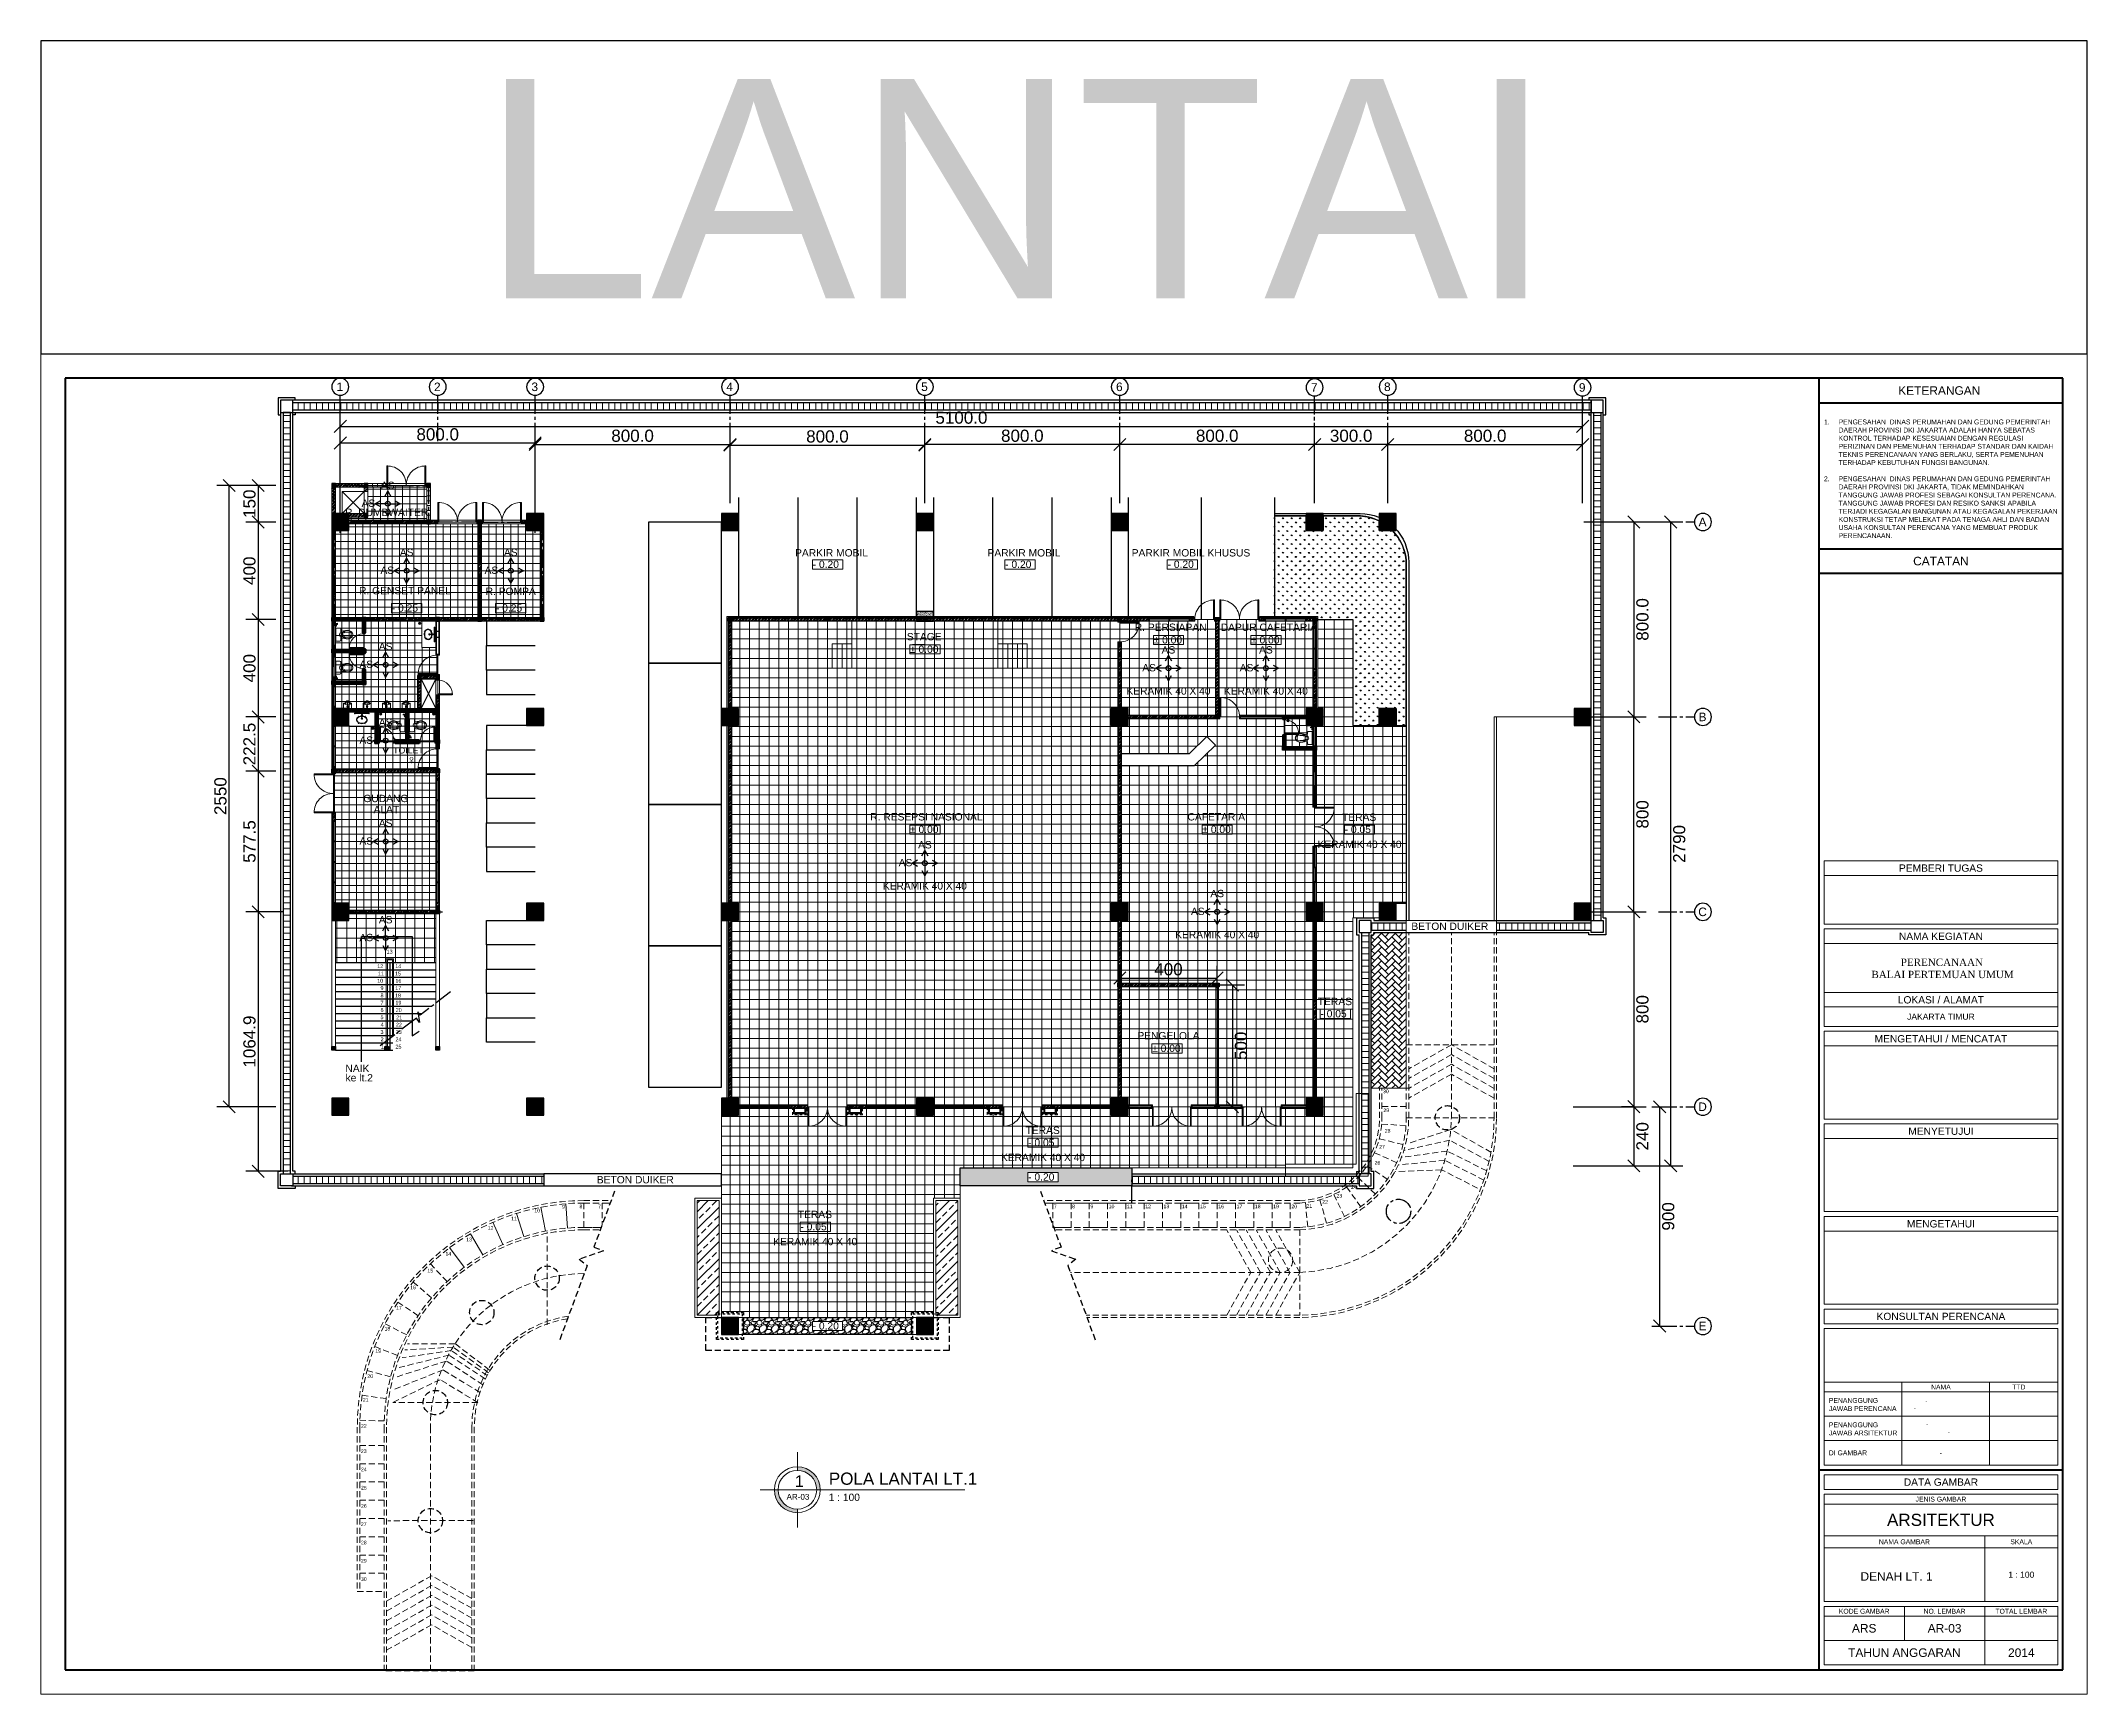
# Model space of a CAD drawing. Header units: inches. Extents: x 249 to 1192, y -18 to 440.
# Drawn here: x 417.2 to 501.2, y 225.5 to 293.3 of the extents above; entities that cross this region are included whole.
import ezdxf
from ezdxf.enums import TextEntityAlignment as Align

# ---------------------------------------------------------------- set-up
doc = ezdxf.new("R2010")
doc.units = ezdxf.units.IN
doc.header["$MEASUREMENT"] = 0
for name, pattern in [('CENTER2', [1.125, 0.75, -0.125, 0.125, -0.125]), ('DASHED2', [0.375, 0.25, -0.125]), ('HIDDEN', [0.375, 0.25, -0.125])]:
    doc.linetypes.add(name, pattern=pattern)
for name, color, linetype, lineweight in [('ARSIR BETON', 8, 'Continuous', 0), ('ARSIR KOLOM', 8, 'Continuous', 0), ('ARSIR WARNA', 66, 'Continuous', 0), ('DIMENSI', 85, 'Continuous', 20), ('DINDING', 6, 'Continuous', 0), ('DINDING2', 137, 'Continuous', 20), ('GRS KOP', 1, 'Continuous', 40), ('KACA', 141, 'Continuous', 30), ('keramik', 31, 'Continuous', 9), ('keramik1', 8, 'Continuous', 5), ('KERAMIKK', 142, 'Continuous', 5), ('kol', 1, 'Continuous', 30), ('KOP', 7, 'Continuous', 20), ('KUSEN', 16, 'Continuous', 15), ('NOT', 7, 'Continuous', 9), ('PARTISI', 113, 'Continuous', 15), ('RAILING', 33, 'Continuous', 9), ('SANITAIR', 6, 'Continuous', 9), ('TEXT (KET. RUANG)', 7, 'Continuous', 5), ('TEXT (KETERANGAN)', 7, 'Continuous', 25)]:
    doc.layers.add(name, color=color, linetype=linetype, lineweight=lineweight)
for name, color, linetype in [('ARSIR DINDING', 64, 'Continuous'), ('AS', 15, 'CENTER2'), ('ATAP', 123, 'Continuous'), ('FURNITURE', 11, 'Continuous'), ('KANSTEEN', 204, 'Continuous'), ('KENDARAAN', 9, 'Continuous'), ('KOLOM', 5, 'Continuous'), ('RUMPUT', 86, 'Continuous'), ('SALURAN', 117, 'Continuous')]:
    doc.layers.add(name, color=color, linetype=linetype)
doc.styles.add('ARIAL', font='arial.ttf')
doc.styles.add('R', font='romantic.ttf')
doc.styles.add('S', font='SIMPLEX', dxfattribs={"width": 1.1})
doc.styles.get("Standard").update_dxf_attribs({"font": 'arial.ttf'})
doc.dimstyles.new('UK. GDG PERTEMUAN', dxfattribs={"dimtxt": 0.5, "dimasz": 0.5, "dimexe": 0.5, "dimexo": 0.05, "dimgap": 0.1, "dimtad": 2, "dimdec": 0, "dimlfac": 100, "dimzin": 0, "dimdsep": 46, "dimtxsty": 'Standard', "dimblk": 'OBLIQUE', "dimcen": 0.09, "dimclrd": 8, "dimclre": 256, "dimclrt": 256, "dimadec": 0, "dimazin": 0, "dimtfac": 1, "dimtdec": 0, "dimtofl": 0, "dimtmove": 0, "dimatfit": 3, "dimldrblk": 'OBLIQUE', "dimfxl": 0, "dimtolj": 1, "dimtzin": 0, "dimarcsym": 0})
pattern_1 = [(0, (453.5073, 259.59204), (0, 0.4), []), (90, (453.5073, 259.59204), (-0.4, 2e-17), [])]
pattern_2 = [(45, (-257.6009, 71.35337), (-0.066291261, 0.066291261), []), (45, (-257.55671, 71.35337), (-0.066291261, 0.066291261), [])]
pattern_3 = [(228.0127875, (-255.927175, -100.78141), (-4, -4.5), [0.067268, -6.65954402]), (184.9697407, (-255.972175, -100.831408), (6, 0.5), [0.115434, -11.42796238]), (132.510447, (-256.087175, -100.841408), (5, -5.5), [0.081394, -8.0580163]), (267.273689, (-256.282175, -100.966408), (0.5, 10), [0.105119, -10.40677902]), (292.8336542, (-256.287175, -101.071408), (-2.5, 6), [0.1030775, -10.20468656]), (357.273689, (-256.247175, -101.166408), (-10, 0.5), [0.105119, -10.40677902]), (37.6942405, (-256.142175, -101.171408), (-6.5, -5), [0.1390145, -13.76242427]), (72.2553284, (-256.032175, -101.086408), (3.5, 11), [0.131244, -12.99316075]), (121.4295656, (-255.992175, -100.961408), (-4, 6.5), [0.105475, -10.44203655]), (175.2363583, (-256.047175, -100.87141), (5.5, -0.5), [0.120416, -5.9003813]), (222.3974378, (-256.167175, -100.861408), (-6, -5.5), [0.155724, -15.4166875]), (138.814075, (-255.787175, -100.97141), (-3.5, 3), [0.0531505, -5.2619224]), (171.4692344, (-255.827175, -100.936408), (6.5, -1), [0.1011185, -10.0107557]), (225, (-255.92718, -100.9214), (-6e-17, -0.5), [0.0707105, -0.63639628]), (203.1985905, (-255.962175, -100.86141), (2.5, 1), [0.038079, -3.76980755]), (291.80141, (-255.997175, -100.87641), (-0.5, 1.5), [0.0538515, -2.6387309]), (30.963757, (-255.977175, -100.92641), (1.5, 1), [0.0874645, -2.82801145]), (161.565051, (-255.90218, -100.88141), (1, -0.5), [0.0632455, -1.51789333]), (16.3895403, (-256.287175, -100.876408), (5, 1.5), [0.0886, -8.77142257]), (70.346176, (-256.202175, -100.851408), (-2, -5.5), [0.0743305, -7.35870387]), (293.1985905, (-255.902175, -100.78141), (-1, 2.5), [0.0761575, -3.73172905]), (343.6104597, (-255.872175, -100.851408), (-5, 1.5), [0.0886, -8.77142257]), (339.443955, (-256.287175, -101.18641), (-2.5, 1), [0.08544, -4.18656187]), (294.7751406, (-256.207175, -101.21641), (-2.5, 5.5), [0.071589, -7.08732153]), (66.8014095, (-255.897175, -101.28141), (1, 2.5), [0.0761575, -3.73172905]), (17.3540246, (-255.867175, -101.211408), (-6.5, -2), [0.0838155, -8.2977118]), (69.443955, (-256.142175, -101.28141), (-1, -2.5), [0.04272, -4.22928187]), (101.309932, (-255.92718, -101.28141), (-0.5, 2), [0.025495, -2.52401476]), (165.963757, (-255.93218, -101.25641), (1.5, -0.5), [0.1030775, -1.9584753]), (186.009006, (-256.032175, -101.231408), (5, 0.5), [0.095525, -9.4569616]), (303.690068, (-255.97718, -100.97141), (-0.5, 1), [0.072111, -1.73066464]), (353.1572266, (-255.937175, -101.031408), (8.5, -1), [0.125897, -12.4637813]), (60.945396, (-255.812175, -101.04641), (-2, -3.5), [0.051478, -5.09633707]), (90, (-255.7872, -101.0014), (-0.5, 0.5), [0.03, -0.47]), (120.256437, (-256.042175, -101.21641), (2, -3.5), [0.069462, -6.87676]), (48.0127875, (-256.077175, -101.15641), (4, 4.5), [0.134536, -6.59227602]), (0, (-255.9872, -101.0564), (0.5, 0.5), [0.13, -0.37]), (325.3048465, (-255.857175, -101.056408), (5, -3.5), [0.079057, -7.82663715]), (254.054604, (-255.792175, -101.10141), (-0.5, -2), [0.072801, -3.56725394]), (207.6459754, (-255.812175, -101.171408), (-9.5, -5), [0.1185325, -11.7347371]), (175.4260787, (-255.917175, -101.226408), (-6.5, 0.5), [0.1253995, -12.4145367])]

msp = doc.modelspace()

# ---------------------------------------------------------------- texts
at = {"insert": (432.2371, 264.0187), "char_height": 0.340672, "attachment_point": 1}
msp.add_mtext_dynamic_manual_height_columns('{\\H1.0833x;♀}', width=0.019353, gutter_width=2, heights=[0], dxfattribs=at)
at = {"layer": 'DEFPOINTS', "insert": (456.2716, 291.7799), "char_height": 9.006281, "attachment_point": 1}
msp.add_mtext('\\pi-20.998;LANTAI', dxfattribs=at)
at = {"layer": 'DINDING', "linetype": 'DASHED2'}
for s, p in [('16', (465.5531, 245.4281)), ('17', (466.3031, 245.4281)), ('18', (467.0531, 245.4281)), ('19', (467.8031, 245.4281)), ('20', (468.5531, 245.4281)), ('21', (469.1728, 245.4428))]:
    msp.add_text(s, height=0.15075, dxfattribs=at).set_placement(p)
at = {"layer": 'NOT', "char_height": 0.3}
for s, insert, attachment_point in [('\\pi0.040789;AS', (431.1366, 275.2443), 1), ('AS', (430.9414, 274.5132), 3), ('\\pi0.040789;AS', (431.9117, 272.4943), 1), ('\\pi0.040789;AS', (436.1868, 272.4943), 1), ('AS', (431.7165, 271.7632), 3), ('AS', (435.9916, 271.7632), 3), ('\\pi0.040789;AS', (431.0492, 268.632), 1), ('\\pi0.040789;AS', (463.1866, 268.4943), 1), ('\\pi0.040789;AS', (467.1866, 268.4943), 1), ('AS', (430.854, 267.9009), 3), ('AS', (462.9914, 267.7632), 3), ('AS', (466.9914, 267.7632), 3), ('\\pi0.040789;AS', (431.0492, 265.5193), 1), ('AS', (430.854, 264.7882), 3), ('\\pi0.040789;AS', (431.0492, 261.3817), 1), ('AS', (430.854, 260.6506), 3), ('\\pi0.040789;AS', (453.1867, 260.4943), 1), ('AS', (452.9915, 259.7632), 3), ('\\pi0.040789;AS', (465.1864, 258.4943), 1), ('\\pi0.040789;AS', (431.0492, 257.4193), 1), ('AS', (464.9912, 257.7632), 3), ('AS', (430.854, 256.6882), 3)]:
    msp.add_mtext_dynamic_manual_height_columns(s, width=0.618755, gutter_width=12.5, heights=[0], dxfattribs=dict(at, insert=insert, attachment_point=attachment_point))
at = {"layer": 'NOT', "color": 1, "char_height": 0.3, "attachment_point": 2}
for insert in [(463.507, 266.8069), (467.507, 266.8069), (471.3499, 260.5138), (453.5071, 258.8069), (465.5069, 256.8069), (458.3562, 247.663), (449.006, 244.2103)]:
    msp.add_mtext('KERAMIK 40 X 40', dxfattribs=dict(at, insert=insert))
at = {"layer": 'TEXT (KET. RUANG)'}
for s, height, p in [('R. DUMBWAITER', 0.301499, (429.7039, 273.8381)), ('PARKIR MOBIL', 0.301499, (448.1774, 272.1771)), ('PARKIR MOBIL', 0.301499, (456.0783, 272.1771)), ('PARKIR MOBIL KHUSUS ', 0.301499, (461.9965, 272.1771)), ('- 0.20', 0.3015, (448.9014, 271.706)), ('- 0.20', 0.3015, (456.8024, 271.706)), ('- 0.20', 0.3015, (463.4706, 271.706)), ('R. GENSET PANEL', 0.301499, (430.2764, 270.6223)), (' R. POMPA', 0.3015, (435.3569, 270.5966)), ('- 0.25', 0.3015, (431.6229, 269.9138)), ('- 0.25', 0.3015, (435.898, 269.9138)), ('STAGE', 0.3015, (452.7655, 268.7362)), ('R. PERSIAPAN', 0.301499, (462.1241, 269.1221)), ('DAPUR CAFETARIA', 0.301499, (465.6517, 269.1221)), ('TOILET ', 0.25678, (431.6782, 264.0919)), ('GUDANG', 0.3015, (430.4545, 262.0954)), ('ALAT', 0.3015, (430.8729, 261.6411)), ('R. RESEPSI NASIONAL', 0.301499, (451.2639, 261.3427)), ('CAFETARIA', 0.3015, (464.2884, 261.3427)), ('TERAS', 0.3015, (470.6336, 261.3261)), ('- 0.05', 0.3015, (470.7406, 260.826)), ('BETON DUIKER', 0.301499, (473.4773, 256.8498)), ('12', 0.15775, (431.0235, 255.2817)), ('13', 0.15775, (431.4114, 255.8795)), ('14', 0.15775, (431.7669, 255.2817)), ('10', 0.15775, (431.0224, 254.6844)), ('11', 0.15775, (431.0523, 254.9817)), ('9', 0.1578, (431.159, 254.3844)), ('15', 0.15775, (431.7548, 254.9804)), ('17', 0.15775, (431.7663, 254.3817)), ('16', 0.15775, (431.7716, 254.6844)), ('8', 0.1578, (431.1592, 254.0844)), ('7', 0.1578, (431.158, 253.7844)), ('18', 0.15775, (431.7556, 254.0804)), ('19', 0.15775, (431.7712, 253.7844)), ('TERAS', 0.3015, (469.6379, 253.763)), ('5', 0.1578, (431.1581, 253.1872)), ('4', 0.1578, (431.1663, 252.8823)), ('6', 0.1578, (431.1603, 253.4844)), ('20', 0.15775, (431.7844, 253.4844)), ('22', 0.15775, (431.7907, 252.8817)), ('21', 0.15775, (431.8039, 253.1778)), ('- 0.05', 0.3015, (469.7449, 253.2629)), ('3', 0.1578, (431.1592, 252.5845)), ('2', 0.1578, (431.1636, 252.2817)), ('1', 0.1578, (431.1749, 251.9817)), ('25', 0.15775, (431.7723, 251.9804)), ('24', 0.15775, (431.7741, 252.2778)), ('23', 0.15775, (431.7838, 252.5845)), ('PENGELOLA', 0.3015, (462.2306, 252.3588)), ('NAIK', 0.3015, (429.7185, 251.013)), ('ke lt.2', 0.3015, (429.7228, 250.633)), ('30', 0.15075, (472.3156, 250.15)), ('29', 0.15075, (472.3306, 249.3739)), ('TERAS', 0.3015, (457.64, 248.4752)), ('28', 0.15075, (472.387, 248.53)), ('- 0.05', 0.3015, (457.747, 247.9751)), ('27', 0.15075, (472.1581, 247.8714)), ('26', 0.15075, (471.97, 247.2201)), ('BETON DUIKER', 0.301499, (440.0385, 246.4493)), ('- 0.20', 0.3015, (457.747, 246.5607)), ('24', 0.15075, (471.0022, 246.2236)), ('10', 0.15075, (437.4759, 245.2539)), ('9', 0.1507, (438.6142, 245.4101)), ('TERAS', 0.3015, (448.2898, 245.0225)), ('7', 0.1507, (458.8031, 245.4281)), ('8', 0.1507, (459.5531, 245.4281)), ('9', 0.1507, (460.3031, 245.4281)), ('10', 0.15075, (461.0531, 245.4281)), ('11', 0.15075, (461.8031, 245.4281)), ('12', 0.15075, (462.5531, 245.4281)), ('13', 0.15075, (463.3031, 245.4281)), ('14', 0.15075, (464.0531, 245.4281)), ('15', 0.15075, (464.8031, 245.4281)), ('22', 0.15075, (469.821, 245.6187)), ('23', 0.15075, (470.4035, 245.8662)), ('12', 0.15075, (435.5592, 244.5415)), ('11', 0.15075, (436.5215, 244.9319)), ('- 0.05', 0.3015, (448.3968, 244.5224)), ('14', 0.15075, (433.8253, 243.4795)), ('13', 0.15075, (434.6767, 244.0686)), ('15', 0.15075, (433.0828, 242.7916)), ('- 0.20', 0.3015, (448.8985, 240.4494))]:
    msp.add_text(s, height=height, dxfattribs=at).set_placement(p)
at = {"layer": 'TEXT (KET. RUANG)', "linetype": 'DASHED2'}
for s, height, p in [('8', 0.1507, (439.3275, 245.4281)), ('7', 0.1507, (440.0948, 245.4281)), ('16', 0.15075, (432.3768, 242.1034)), ('17', 0.15075, (431.7957, 241.265)), ('18', 0.15075, (431.3245, 240.408)), ('19', 0.15075, (430.9479, 239.4944)), ('20', 0.15075, (430.6184, 238.4626)), ('21', 0.15075, (430.434, 237.4855)), ('22', 0.15075, (430.3564, 236.4169)), ('23', 0.15075, (430.352, 235.3831)), ('24', 0.15075, (430.3564, 234.6331)), ('25', 0.15075, (430.3564, 233.8831)), ('26', 0.15075, (430.3564, 233.1331)), ('27', 0.15075, (430.352, 232.3831)), ('28', 0.15075, (430.3564, 231.6331)), ('29', 0.15075, (430.3564, 230.8831)), ('30', 0.15075, (430.3564, 230.1331))]:
    msp.add_text(s, height=height, dxfattribs=at).set_placement(p)

# ---------------------------------------------------------------- blocks, each defined once
blk = doc.blocks.new('K1')
at = {"layer": 'ARSIR BETON'}
h = blk.add_hatch(dxfattribs=at)
h.set_pattern_fill('ANSI37', color=256, scale=0.15, style=0)
h.set_pattern_definition([(45, (258.37489, 277.120751), (-0.01325825, 0.01325825), []), (135, (258.37489, 277.120751), (-0.01325825, -0.01325825), [])])
h.paths.add_polyline_path([(259.125, 277.171), (259.125, 277.871), (258.425, 277.871), (258.425, 277.171)])
at = {"layer": 'KOLOM'}
blk.add_lwpolyline([(258.425, 277.171), (259.125, 277.171), (259.125, 277.871), (258.425, 277.871)], close=True, dxfattribs=at)
for points in [[(258.725, 277.571), (258.825, 277.471)], [(258.725, 277.471), (258.825, 277.571)]]:
    blk.add_lwpolyline(points, dxfattribs=at)
blk = doc.blocks.new('P1')
for points in [[(-56.664, 234.186), (-56.664, 234.986), (-56.624, 234.986), (-56.624, 234.186), (-56.664, 234.186)], [(-55.064, 234.186), (-55.064, 234.986), (-55.104, 234.986), (-55.104, 234.186), (-55.064, 234.186)], [(-56.664, 234.186), (-55.864, 234.186)], [(-55.064, 234.186), (-55.864, 234.186)]]:
    blk.add_lwpolyline(points)
for points in [[(-56.704, 234.111), (-56.664, 234.111), (-56.664, 234.261), (-56.704, 234.261)], [(-55.024, 234.111), (-55.064, 234.111), (-55.064, 234.261), (-55.024, 234.261)]]:
    blk.add_lwpolyline(points, close=True)
for centre, start, end in [((-56.644, 234.206), 358.5312, 91.4688), ((-55.084, 234.206), 88.5312, 181.4688)]:
    blk.add_arc(centre, 0.78, start, end)
blk = doc.blocks.new('K2')
at = {"layer": 'ARSIR BETON'}
h = blk.add_hatch(dxfattribs=at)
h.set_pattern_fill('ANSI37', color=256, scale=0.1, style=0)
h.set_pattern_definition([(45, (-38.743626, 268.082874), (-0.0088388, 0.0088388), []), (135, (-38.743626, 268.082874), (-0.0088388, -0.0088388), [])])
h.paths.add_polyline_path([(-38.594, 268.233), (-38.744, 268.233), (-38.744, 268.083), (-38.594, 268.083)])
at = {"layer": 'KOLOM'}
blk.add_lwpolyline([(-38.744, 268.083), (-38.594, 268.083), (-38.594, 268.233), (-38.744, 268.233)], close=True, dxfattribs=at)
blk = doc.blocks.new('P2')
for points in [[(278.943, 273.059), (278.943, 273.019), (279.093, 273.019), (279.093, 273.059)], [(278.943, 272.178), (278.943, 272.218), (279.093, 272.218), (279.093, 272.178)]]:
    blk.add_lwpolyline(points, close=True)
for points in [[(279.018, 273.019), (279.018, 272.219)], [(279.018, 273.019), (279.818, 273.019), (279.818, 272.979), (279.018, 272.979), (279.018, 273.019)]]:
    blk.add_lwpolyline(points)
blk.add_arc((279.038, 272.999), 0.78, 268.5312, 1.4688)
blk = doc.blocks.new('*X70')
at = {"color": 0}
for p, q in [((-1015, 2418), (-1013, 2418)), ((-1015, 2416), (-1013, 2416)), ((-1015, 2415), (-1013, 2415)), ((-1015, 2414), (-1013, 2414)), ((-1015, 2412), (-1013, 2412)), ((-1015, 2411), (-1013, 2411)), ((-1015, 2410), (-1013, 2410)), ((-1015, 2409), (-1013, 2409)), ((-1015, 2408), (-1013, 2408)), ((-1015, 2406), (-1013, 2406)), ((-1015, 2405), (-1013, 2405))]:
    blk.add_line(p, q, dxfattribs=at)
blk = doc.blocks.new('*X71')
at = {"color": 0}
for p, q in [((1009, 3570), (1016, 3570)), ((1010, 3569), (1017, 3569)), ((1011, 3568), (1017, 3568)), ((1011, 3566), (1018, 3566)), ((1012, 3565), (1018, 3565)), ((1012, 3564), (1018, 3564)), ((1012, 3562), (1018, 3562)), ((1012, 3561), (1019, 3561)), ((1012, 3560), (1019, 3560)), ((1013, 3559), (1019, 3559)), ((1013, 3558), (1019, 3558)), ((1013, 3556), (1019, 3556)), ((1013, 3555), (1019, 3555))]:
    blk.add_line(p, q, dxfattribs=at)
blk = doc.blocks.new('JET SHOWER TOTO 403SV3 ATAS')
for p, q in [((-159, 3064), (-273, 3064)), ((-272, 3071), (-272, 3057)), ((-272, 3071), (-270, 3071)), ((-272, 3057), (-270, 3057)), ((-270, 3071), (-269, 3074)), ((-270, 3071), (-270, 3057)), ((-270, 3057), (-269, 3043)), ((-259, 3084), (-258, 3084)), ((-259, 3034), (-258, 3034)), ((-258, 3084), (-258, 3034)), ((-258, 3069), (-249, 3069)), ((-258, 3059), (-249, 3059)), ((-249, 3070), (-244, 3077)), ((-249, 3070), (-249, 3064)), ((-249, 3057), (-249, 3064)), ((-249, 3057), (-244, 3051)), ((-244, 3075), (-244, 3053)), ((-237, 3076), (-237, 3051)), ((-237, 3075), (-237, 3075)), ((-237, 3075), (-236, 3075)), ((-237, 3052), (-236, 3052)), ((-227, 2967), (-226, 2974)), ((-221, 3064), (-221, 3079)), ((-221, 3064), (-221, 3034)), ((-221, 3034), (-211, 3034)), ((-218, 3025), (-217, 3038)), ((-206, 3039), (-216, 3039)), ((-211, 2958), (-211, 3037)), ((-211, 3034), (-211, 2993)), ((-211, 3013), (-211, 2975)), ((-211, 2968), (-211, 2994)), ((-205, 3075), (-193, 3075)), ((-203, 3025), (-205, 3038)), ((-203, 3075), (-193, 3075)), ((-203, 3052), (-193, 3052)), ((-182, 3018), (-198, 3017)), ((-195, 2967), (-195, 2974)), ((-182, 2970), (-195, 2971)), ((-188, 3085), (-193, 3075)), ((-193, 3075), (-193, 3052)), ((-188, 3042), (-193, 3052)), ((-187, 3058), (-176, 3069)), ((-187, 3069), (-176, 3058)), ((-185, 3086), (-185, 3043)), ((-184, 3088), (-182, 3088)), ((-184, 3040), (-182, 3040)), ((-182, 3102), (-182, 2943)), ((-182, 3074), (-167, 3074)), ((-182, 3073), (-166, 3073)), ((-182, 3054), (-166, 3054)), ((-182, 3053), (-167, 3053)), ((-166, 3073), (-167, 3074)), ((-167, 3074), (-167, 3053)), ((-166, 3054), (-167, 3053)), ((-166, 3073), (-166, 3054))]:
    blk.add_line(p, q)
for points in [[(-237, 3075, 0.114587), (-237, 3076, 0.103766), (-238, 3077, 0.091411), (-239, 3077, 0.084254), (-240, 3078, 0.084254), (-242, 3077, 0.091411), (-243, 3077, 0.103766), (-243, 3076, 0.114587), (-243, 3075, 0.114587), (-243, 3074, 0.103766), (-243, 3073, 0.091411), (-242, 3073, 0.084254), (-240, 3072, 0.084254), (-239, 3073, 0.091411), (-238, 3073, 0.103766), (-237, 3074, 0.114587)], [(-240, 3058, 0.164064), (-239, 3059, 0.105853), (-238, 3060, 0.069292), (-238, 3062, 0.055499), (-237, 3064, 0.055499), (-238, 3066, 0.069292), (-238, 3068, 0.105853), (-239, 3069, 0.164064), (-240, 3069, 0.164064), (-241, 3069, 0.105853), (-242, 3068, 0.069292), (-243, 3066, 0.055499), (-243, 3064, 0.055499), (-243, 3062, 0.069292), (-242, 3060, 0.105853), (-241, 3059, 0.164064)], [(-237, 3052, -0.114587), (-237, 3051, -0.103766), (-238, 3051, -0.091411), (-239, 3050, -0.084254), (-240, 3050, -0.084254), (-242, 3050, -0.091411), (-243, 3051, -0.103766), (-243, 3051, -0.114587), (-243, 3052, -0.114587), (-243, 3053, -0.103766), (-243, 3054, -0.091411), (-242, 3055, -0.084254), (-240, 3055, -0.084254), (-239, 3055, -0.091411), (-238, 3054, -0.103766), (-237, 3053, -0.114587)], [(-225, 2965, 0.244063), (-224, 2964, 0.082589), (-221, 2962, 0.040895), (-216, 2962, 0.030051), (-211, 2961, 0.030051), (-205, 2962, 0.040895), (-201, 2962, 0.082589), (-197, 2964, 0.244063), (-197, 2965, 0.244063), (-197, 2966, 0.082589), (-201, 2968, 0.040895), (-205, 2969, 0.030051), (-211, 2969, 0.030051), (-216, 2969, 0.040895), (-221, 2968, 0.082589), (-224, 2966, 0.244063)], [(-222, 2965, 0.063482), (-221, 2965, 0.076525), (-221, 2965, 0.107139), (-221, 2965, 0.147244), (-221, 2965, 0.147244), (-221, 2965, 0.107139), (-221, 2966, 0.076525), (-221, 2966, 0.063482), (-222, 2966, 0.063482), (-222, 2966, 0.076525), (-222, 2966, 0.107139), (-222, 2965, 0.147244), (-223, 2965, 0.147244), (-222, 2965, 0.107139), (-222, 2965, 0.076525), (-222, 2965, 0.063482)], [(-217, 2967, 0.063482), (-217, 2967, 0.076525), (-216, 2967, 0.107139), (-216, 2967, 0.147244), (-216, 2967, 0.147244), (-216, 2967, 0.107139), (-216, 2968, 0.076525), (-217, 2968, 0.063482), (-217, 2968, 0.063482), (-217, 2968, 0.076525), (-217, 2968, 0.107139), (-218, 2967, 0.147244), (-218, 2967, 0.147244), (-218, 2967, 0.107139), (-217, 2967, 0.076525), (-217, 2967, 0.063482)], [(-216, 2962, 0.063482), (-216, 2962, 0.076525), (-216, 2963, 0.107139), (-216, 2963, 0.147244), (-216, 2963, 0.147244), (-216, 2963, 0.107139), (-216, 2963, 0.076525), (-216, 2963, 0.063482), (-216, 2963, 0.063482), (-217, 2963, 0.076525), (-217, 2963, 0.107139), (-217, 2963, 0.147244), (-217, 2963, 0.147244), (-217, 2963, 0.107139), (-217, 2963, 0.076525), (-217, 2962, 0.063482)], [(-211, 2968, 0.063482), (-210, 2968, 0.076525), (-210, 2968, 0.107139), (-210, 2968, 0.147244), (-210, 2968, 0.147244), (-210, 2968, 0.107139), (-210, 2968, 0.076525), (-210, 2969, 0.063482), (-211, 2969, 0.063482), (-211, 2969, 0.076525), (-211, 2968, 0.107139), (-211, 2968, 0.147244), (-212, 2968, 0.147244), (-211, 2968, 0.107139), (-211, 2968, 0.076525), (-211, 2968, 0.063482)], [(-211, 2965, 0.063482), (-210, 2965, 0.076525), (-210, 2965, 0.107139), (-210, 2965, 0.147244), (-210, 2965, 0.147244), (-210, 2965, 0.107139), (-210, 2965, 0.076525), (-210, 2966, 0.063482), (-211, 2966, 0.063482), (-211, 2966, 0.076525), (-211, 2965, 0.107139), (-212, 2965, 0.147244), (-212, 2965, 0.147244), (-212, 2965, 0.107139), (-211, 2965, 0.076525), (-211, 2965, 0.063482)], [(-211, 2962, 0.063482), (-210, 2962, 0.076525), (-210, 2962, 0.107139), (-210, 2962, 0.147244), (-210, 2962, 0.147244), (-210, 2962, 0.107139), (-210, 2962, 0.076525), (-210, 2963, 0.063482), (-211, 2963, 0.063482), (-211, 2963, 0.076525), (-211, 2962, 0.107139), (-212, 2962, 0.147244), (-212, 2962, 0.147244), (-212, 2962, 0.107139), (-211, 2962, 0.076525), (-211, 2962, 0.063482)], [(-206, 2967, 0.063482), (-205, 2967, 0.076525), (-205, 2967, 0.107139), (-205, 2967, 0.147244), (-205, 2968, 0.147244), (-205, 2968, 0.107139), (-205, 2968, 0.076525), (-205, 2968, 0.063482), (-206, 2968, 0.063482), (-206, 2968, 0.076525), (-206, 2968, 0.107139), (-206, 2968, 0.147244), (-206, 2968, 0.147244), (-206, 2967, 0.107139), (-206, 2967, 0.076525), (-206, 2967, 0.063482)], [(-205, 2962, 0.063482), (-204, 2962, 0.076525), (-204, 2962, 0.107139), (-204, 2963, 0.147244), (-204, 2963, 0.147244), (-204, 2963, 0.107139), (-204, 2963, 0.076525), (-204, 2963, 0.063482), (-205, 2963, 0.063482), (-205, 2963, 0.076525), (-205, 2963, 0.107139), (-205, 2963, 0.147244), (-206, 2963, 0.147244), (-205, 2963, 0.107139), (-205, 2962, 0.076525), (-205, 2962, 0.063482)], [(-200, 2965, 0.063482), (-199, 2965, 0.076525), (-199, 2965, 0.107139), (-199, 2965, 0.147244), (-199, 2965, 0.147244), (-199, 2965, 0.107139), (-199, 2965, 0.076525), (-199, 2966, 0.063482), (-200, 2966, 0.063482), (-200, 2966, 0.076525), (-200, 2965, 0.107139), (-200, 2965, 0.147244), (-200, 2965, 0.147244), (-200, 2965, 0.107139), (-200, 2965, 0.076525), (-200, 2965, 0.063482)]]:
    blk.add_lwpolyline(points, format="xyb", close=True)
for points in [[(-211, 2971, 0.032506), (-217, 2971, 0.043954), (-222, 2970, 0.086557), (-226, 2968, 0.234077), (-227, 2967, 0.2316), (-226, 2965, 0.086557)], [(-211, 2978, 0.026666), (-217, 2977, 0.036581), (-222, 2977, 0.076377), (-226, 2975, 0.258801), (-226, 2974, 0.258801)], [(-195, 2974, 0.258801), (-196, 2975, 0.076377), (-200, 2977, 0.036581), (-204, 2977, 0.026666), (-211, 2978, 0.026666)], [(-211, 2971, -0.032506), (-204, 2971, -0.043954), (-200, 2970, -0.086557), (-196, 2968, -0.234077), (-195, 2967, -0.2316), (-196, 2965, -0.086557)]]:
    blk.add_lwpolyline(points, format="xyb")
for centre, radius, start, end in [((-260, 3064), 13.7, 149.24357, 210.75643), ((-259, 3074), 10, 90, 175.60129), ((-259, 3044), 10, 182.48955, 270), ((-240, 3075), 4.1, 25.31617, 148.85978), ((-240, 3053), 4.1, 211.14022, 334.68383), ((-236, 3085), 10, 270, 282.17925), ((-236, 3042), 10, 77.82075, 90), ((-219, 3008), 69, 77.82075, 102.17925), ((-219, 3119), 69, 257.82075, 282.17925), ((-26, 2981), 200, 169.04916, 182.15247), ((-216, 2977), 15.5, 231.54927, 261.78089), ((-221, 3018), 2, 99.96394, 169.04916), ((-211, 2961), 60, 79.71779, 99.96394), ((-229, 3026), 11.4, 327.98326, 355.24666), ((-216, 3038), 1, 90, 173.66667), ((-206, 3038), 1, 6.33333, 90), ((-203, 3085), 10, 257.82075, 270), ((-203, 3042), 10, 90, 102.17925), ((-192, 3026), 11.4, 184.75334, 212.01674), ((-205, 2977), 15.5, 278.21911, 308.45073), ((-201, 3018), 2, 10.95084, 80.03606), ((-395, 2981), 200, 357.84753, 10.95084), ((-184, 3083), 5, 90, 152.52557), ((-184, 3045), 5, 207.47443, 270)]:
    blk.add_arc(centre, radius, start, end)
at = {"color": 7}
blk.add_blockref('*X70', (744, 653), dxfattribs=at)
at = {"rotation": 90}
blk.add_blockref('*X71', (3344, 1959), dxfattribs=at)
at = {"xscale": -1, "rotation": 270}
blk.add_blockref('*X71', (-3766, 1959), dxfattribs=at)
blk = doc.blocks.new('KLO TOTO C438 ATAS')
for p, q in [((373.9, 174.6), (373.9, 108.7)), ((377.4, 169.2), (392.6, 169.2)), ((375.9, 167.7), (375.9, 142.7)), ((375.9, 117.7), (375.9, 142.7)), ((377.4, 116.2), (392.6, 116.2)), ((395.7, 119.3), (396.5, 119.3)), ((396.1, 123.1), (397.4, 123.1)), ((396.4, 125.8), (397.4, 125.8)), ((396.6, 156.4), (418.2, 160)), ((396.6, 129), (418.2, 125.4)), ((396.8, 123.1), (396.8, 119.6)), ((397.7, 123.4), (397.7, 125.5)), ((401.3, 150.3), (401.3, 148.6)), ((401.3, 135.1), (401.3, 136.8)), ((405, 150.6), (401.6, 150.6)), ((405, 148.3), (401.6, 148.3)), ((405, 137.1), (401.6, 137.1)), ((405, 134.8), (401.6, 134.8)), ((405, 152), (405, 142.7)), ((405, 133.4), (405, 142.7)), ((406.9, 153.8), (406.9, 154.9)), ((406.9, 131.6), (406.9, 130.5))]:
    blk.add_line(p, q)
for centre in [(410.1, 150.7), (410.1, 134.7)]:
    blk.add_circle(centre, 0.55)
for centre, radius, start, end in [((377.4, 167.7), 1.5, 90, 180), ((392.6, 166.2), 3.05, 6.73341, 90), ((377.4, 117.7), 1.5, 180, 270), ((399.5, 142.7), 8.88, 104.91084, 180), ((399.5, 142.7), 8.88, 180, 255.08916), ((392.6, 119.3), 3.05, 270, 353.26659), ((191.4, 142.4), 205.7, 0.0873, 6.73341), ((191.4, 143), 205.7, 353.26659, 359.9127), ((396.5, 119.6), 0.307, 270, 0), ((417.3, 46), 107.2, 79.97911, 100.80313), ((417.3, 240), 107.8, 259.25593, 279.96184), ((397.4, 125.5), 0.307, 0, 90), ((397.4, 123.4), 0.307, 270, 0), ((401.6, 150.3), 0.307, 90, 180), ((401.6, 148.6), 0.307, 180, 270), ((401.6, 136.8), 0.307, 90, 180), ((401.6, 135.1), 0.307, 180, 270), ((405.3, 152), 0.307, 134.06444, 180), ((405.3, 133.4), 0.307, 180, 225.93556), ((423.1, 133.6), 25.9, 48.60094, 134.06444), ((423.1, 151.8), 25.9, 225.93556, 311.39906), ((407.2, 154.9), 0.307, 126.61339, 180), ((407.2, 130.5), 0.307, 180, 233.38661), ((423, 133.6), 26.9, 100.33326, 126.61339), ((423, 151.8), 26.9, 233.38661, 259.70593), ((423, 133.6), 26.9, 48.65161, 100.33326), ((423, 151.8), 26.9, 259.70593, 311.34839), ((435.7, 150.6), 1, 25.79836, 76.67439), ((435.7, 134.8), 1, 283.32561, 334.20164), ((419.5, 142.7), 19.1, 360, 25.79836), ((419.5, 142.7), 19.1, 334.20164, 0), ((431.6, 142.9), 13.2, 359.28769, 49.9182), ((431.6, 142.5), 13.2, 310.0818, 0.71231), ((431.6, 142.9), 14.2, 359.28769, 49.9182), ((431.6, 142.5), 14.2, 310.0818, 0.71231)]:
    blk.add_arc(centre, radius, start, end)
blk = doc.blocks.new('toilet-dsr$0$PAKU')
for p in [(-2, 33), (2, 33)]:
    blk.add_line(p, (0, 0))
blk.add_lwpolyline([(-5, 33), (5, 33), (5, 35), (-5, 35)], close=True)
blk = doc.blocks.new('wastafel')
at = {"lineweight": 5, "ltscale": 0.5}
for p, q in [((4134.544, 1540.266), (4134.549, 1540.277)), ((4134.544, 1540.266), (4134.579, 1540.25)), ((4134.549, 1540.277), (4134.584, 1540.26)), ((4134.722, 1540.027), (4134.716, 1540.066)), ((4134.722, 1540.027), (4134.733, 1540.029)), ((4134.733, 1540.029), (4134.727, 1540.067)), ((4134.772, 1540.437), (4134.761, 1540.435)), ((4134.761, 1540.435), (4134.767, 1540.396)), ((4134.772, 1540.437), (4134.779, 1540.398)), ((4134.946, 1540.187), (4134.91, 1540.204)), ((4134.951, 1540.197), (4134.915, 1540.214)), ((4134.951, 1540.197), (4134.946, 1540.187))]:
    blk.add_line(p, q, dxfattribs=at)
for p, q in [((4134.676, 1539.855), (4134.902, 1540.031)), ((4134.676, 1539.855), (4134.679, 1539.85)), ((4134.678, 1539.852), (4134.904, 1540.028)), ((4134.764, 1539.856), (4134.746, 1539.843)), ((4134.766, 1539.88), (4134.753, 1539.87)), ((4134.784, 1539.831), (4134.753, 1539.87)), ((4134.773, 1539.845), (4134.755, 1539.831)), ((4134.815, 1539.895), (4134.782, 1539.899)), ((4134.797, 1539.841), (4134.784, 1539.831)), ((4134.823, 1539.885), (4134.818, 1539.849)), ((4134.853, 1539.888), (4134.859, 1539.881)), ((4134.858, 1539.893), (4134.855, 1539.89)), ((4134.867, 1539.887), (4134.855, 1539.878)), ((4134.858, 1539.892), (4134.864, 1539.884)), ((4134.858, 1539.88), (4134.915, 1539.807)), ((4134.864, 1539.885), (4134.921, 1539.812)), ((4135.129, 1540.207), (4134.902, 1540.031)), ((4135.131, 1540.205), (4134.904, 1540.028)), ((4135.047, 1540.04), (4135.051, 1540.042)), ((4135.048, 1540.04), (4135.053, 1540.032)), ((4135.05, 1540.029), (4135.062, 1540.039)), ((4135.052, 1540.043), (4135.058, 1540.036)), ((4135.053, 1540.032), (4135.11, 1539.959)), ((4135.055, 1540.081), (4135.059, 1540.114)), ((4135.059, 1540.036), (4135.116, 1539.963)), ((4135.063, 1540.072), (4135.099, 1540.067)), ((4135.082, 1540.126), (4135.095, 1540.136)), ((4135.125, 1540.097), (4135.095, 1540.136)), ((4135.105, 1540.122), (4135.123, 1540.136)), ((4135.112, 1540.086), (4135.125, 1540.097)), ((4135.115, 1540.11), (4135.132, 1540.124)), ((4135.129, 1540.207), (4135.132, 1540.202))]:
    blk.add_line(p, q)
at = {"lineweight": 5}
for p, q in [((4134.841, 1540.079), (4134.801, 1540.141)), ((4134.817, 1540.155), (4134.802, 1540.144)), ((4134.814, 1540.082), (4134.812, 1540.082)), ((4134.844, 1540.083), (4134.815, 1540.129)), ((4134.816, 1540.132), (4134.823, 1540.138)), ((4134.82, 1540.154), (4134.867, 1540.098)), ((4134.826, 1540.137), (4134.862, 1540.097)), ((4134.841, 1540.079), (4134.844, 1540.082)), ((4134.845, 1540.066), (4134.848, 1540.062)), ((4134.867, 1540.098), (4134.863, 1540.095)), ((4134.871, 1540.125), (4134.872, 1540.127)), ((4134.878, 1540.091), (4134.881, 1540.087))]:
    blk.add_line(p, q, dxfattribs=at)
at = {"const_width": 0.00306}
for points in [[(4134.594, 1540.118, -0.225565), (4134.576, 1540.208)], [(4134.576, 1540.208, -0.068407), (4134.597, 1540.26)], [(4134.675, 1540.075, -0.225565), (4134.594, 1540.118)], [(4134.597, 1540.26, -0.102908), (4134.667, 1540.339)], [(4134.667, 1540.339, -0.102908), (4134.763, 1540.384)], [(4134.731, 1540.08, -0.068407), (4134.675, 1540.075)], [(4134.816, 1540.117, -0.090064), (4134.731, 1540.08)], [(4134.763, 1540.384, -0.068407), (4134.819, 1540.389)], [(4134.819, 1540.389, -0.225565), (4134.9, 1540.346)], [(4134.897, 1540.204, -0.089645), (4134.838, 1540.133)], [(4134.918, 1540.256, -0.068407), (4134.897, 1540.204)], [(4134.9, 1540.346, -0.225565), (4134.918, 1540.256)]]:
    blk.add_lwpolyline(points, format="xyb", dxfattribs=at)
for points in [[(4134.681, 1539.826), (4134.663, 1539.85), (4134.675, 1539.859), (4134.68, 1539.86), (4134.681, 1539.858), (4134.676, 1539.857), (4134.666, 1539.849), (4134.682, 1539.829), (4134.696, 1539.84), (4134.697, 1539.838)], [(4134.666, 1539.849), (4134.674, 1539.856), (4134.69, 1539.836), (4134.682, 1539.829)], [(4134.803, 1539.832), (4134.759, 1539.889), (4134.773, 1539.9), (4134.817, 1539.843)], [(4134.848, 1539.867), (4134.845, 1539.87), (4134.877, 1539.895), (4134.879, 1539.891)], [(4135.075, 1540.043), (4135.072, 1540.046), (4135.04, 1540.022), (4135.043, 1540.019)], [(4135.119, 1540.078), (4135.075, 1540.135), (4135.061, 1540.124), (4135.105, 1540.067)], [(4135.155, 1540.194), (4135.137, 1540.218), (4135.125, 1540.209), (4135.122, 1540.204), (4135.124, 1540.203), (4135.126, 1540.207), (4135.136, 1540.215), (4135.152, 1540.195), (4135.138, 1540.184), (4135.139, 1540.182)], [(4135.136, 1540.215), (4135.128, 1540.209), (4135.144, 1540.188), (4135.152, 1540.195)]]:
    blk.add_lwpolyline(points, close=True)
for points in [[(4134.906, 1540.026), (4134.679, 1539.85), (4134.69, 1539.836), (4134.759, 1539.889)], [(4134.773, 1539.9), (4134.917, 1540.012)], [(4134.935, 1539.988), (4134.815, 1539.895), (4134.823, 1539.885), (4134.943, 1539.979)], [(4134.906, 1540.026), (4135.132, 1540.202), (4135.144, 1540.188), (4135.075, 1540.135)], [(4135.061, 1540.124), (4134.917, 1540.012)], [(4134.935, 1539.988), (4135.055, 1540.081), (4135.063, 1540.072), (4134.943, 1539.979)]]:
    blk.add_lwpolyline(points)
for points in [[(4134.793, 1539.88, -0.414214), (4134.793, 1539.877), (4134.792, 1539.876), (4134.773, 1539.9), (4134.797, 1539.919), (4134.798, 1539.918, -0.414214), (4134.797, 1539.915), (4134.78, 1539.901, 0.414214), (4134.779, 1539.897)], [(4134.803, 1539.867, 0.414214), (4134.8, 1539.868), (4134.799, 1539.867), (4134.817, 1539.843), (4134.841, 1539.862), (4134.84, 1539.863, 0.414214), (4134.838, 1539.863), (4134.82, 1539.849, -0.414214), (4134.816, 1539.85)], [(4135.076, 1540.099, 0.414214), (4135.078, 1540.099), (4135.079, 1540.1), (4135.061, 1540.124), (4135.037, 1540.105), (4135.038, 1540.104, 0.414214), (4135.04, 1540.104), (4135.058, 1540.117, -0.414214), (4135.062, 1540.117)], [(4135.085, 1540.087, -0.414214), (4135.085, 1540.09), (4135.086, 1540.09), (4135.105, 1540.067), (4135.081, 1540.048), (4135.08, 1540.049, -0.414214), (4135.081, 1540.052), (4135.098, 1540.065, 0.414214), (4135.099, 1540.07)]]:
    blk.add_lwpolyline(points, format="xyb", close=True)
for points in [[(4134.858, 1539.893), (4134.85, 1539.904, 0.414214), (4134.847, 1539.904), (4134.844, 1539.902, 0.414214), (4134.843, 1539.899), (4134.852, 1539.888)], [(4134.867, 1539.889), (4134.863, 1539.895, 0.414214), (4134.861, 1539.895), (4134.849, 1539.885, 0.414214), (4134.849, 1539.884), (4134.854, 1539.878)], [(4135.047, 1540.039), (4135.038, 1540.051, -0.414214), (4135.038, 1540.053), (4135.042, 1540.056, -0.414214), (4135.044, 1540.055), (4135.053, 1540.044)], [(4135.049, 1540.03), (4135.044, 1540.036, -0.414214), (4135.044, 1540.037), (4135.056, 1540.046, -0.414214), (4135.058, 1540.046), (4135.062, 1540.04)]]:
    blk.add_lwpolyline(points, format="xyb")
at = {"lineweight": 5}
for centre, radius in [((4134.778, 1540.19), 0.0267), ((4134.778, 1540.19), 0.0176), ((4134.854, 1540.077), 0.00161), ((4134.867, 1540.086), 0.00161), ((4134.88, 1540.055), 0.00401)]:
    blk.add_circle(centre, radius, dxfattribs=at)
for centre, radius, start, end in [((4134.68, 1540.182), 0.134, 165.8294, 216.67406), ((4134.776, 1540.157), 0.233, 150.17612, 165.8294), ((4134.68, 1540.182), 0.134, 216.67406, 267.51872), ((4134.823, 1540.131), 0.286, 126.67406, 150.17612), ((4134.775, 1540.162), 0.215, 152.7381, 155.79696), ((4134.823, 1540.131), 0.286, 103.172, 126.67406), ((4134.684, 1540.281), 0.233, 267.51872, 283.172), ((4134.688, 1540.278), 0.215, 277.55117, 280.61002), ((4134.672, 1540.333), 0.286, 283.172, 298.54912), ((4134.81, 1540.183), 0.233, 87.51872, 103.172), ((4134.807, 1540.185), 0.215, 97.55117, 100.61002), ((4134.803, 1540.142), 0.00229, 126.67406, 212.43217), ((4134.813, 1540.075), 0.00764, 93.18737, 118.54912), ((4134.813, 1540.09), 0.00764, 273.59041, 299.22165), ((4134.817, 1540.13), 0.00229, 126.67406, 211.54795), ((4134.818, 1540.153), 0.00229, 40.515, 126.67406), ((4134.677, 1540.327), 0.281, 299.96384, 303.54152), ((4134.815, 1540.282), 0.134, 36.67406, 87.51872), ((4134.824, 1540.136), 0.00229, 41.61492, 126.67406), ((4134.861, 1540.079), 0.0207, 179.79538, 72.58972), ((4134.836, 1540.078), 0.00917, 1.89395, 31.54795), ((4134.861, 1540.079), 0.0161, 181.89395, 72.98193), ((4134.864, 1540.075), 0.0207, 216.46431, 36.64363), ((4134.677, 1540.327), 0.281, 309.85327, 313.38428), ((4134.869, 1540.103), 0.00917, 221.61492, 252.98193), ((4134.864, 1540.128), 0.00764, 314.12648, 339.75771), ((4134.879, 1540.124), 0.00764, 134.80425, 159.75771), ((4134.672, 1540.333), 0.286, 314.80425, 330.17612), ((4134.72, 1540.302), 0.215, 332.7381, 335.79696), ((4134.718, 1540.306), 0.233, 330.17612, 345.8294), ((4134.815, 1540.282), 0.134, 345.8294, 36.67406)]:
    blk.add_arc(centre, radius, start, end, dxfattribs=at)
at = {"lineweight": 5, "ltscale": 0.6}
for centre, radius, start, end in [((4134.68, 1540.182), 0.115, 165.8294, 216.67406), ((4134.776, 1540.157), 0.214, 150.17612, 165.8294), ((4134.68, 1540.182), 0.115, 216.67406, 267.51872), ((4134.823, 1540.131), 0.267, 126.67406, 150.17612), ((4134.823, 1540.131), 0.267, 103.172, 126.67406), ((4134.684, 1540.281), 0.214, 267.51872, 283.172), ((4134.672, 1540.333), 0.267, 283.172, 303.7197), ((4134.81, 1540.183), 0.214, 87.51872, 103.172), ((4134.815, 1540.282), 0.115, 36.67406, 87.51872), ((4134.672, 1540.333), 0.267, 309.70957, 330.17612), ((4134.718, 1540.306), 0.214, 330.17612, 345.8294), ((4134.815, 1540.282), 0.115, 345.8294, 36.67406)]:
    blk.add_arc(centre, radius, start, end, dxfattribs=at)
for centre, radius, start, end in [((4134.75, 1539.837), 0.015, 67.86723, 7.86723), ((4134.75, 1539.837), 0.0075, 127.86723, 307.86723), ((4134.854, 1539.879), 0.001, 217.86723, 307.86723), ((4134.866, 1539.888), 0.001, 307.86723, 37.86723), ((4135.049, 1540.03), 0.001, 217.86723, 307.86723), ((4135.061, 1540.04), 0.001, 307.86723, 37.86723), ((4135.128, 1540.13), 0.015, 247.86723, 187.86723), ((4135.128, 1540.13), 0.0075, 307.86723, 127.86723)]:
    blk.add_arc(centre, radius, start, end)
for p, xscale, yscale, zscale, rotation in [((4134.796, 1539.899), 0.001000000000069823, 0.001000000000069823, 0.001000000000069823, 127.8672268415121), ((4134.798, 1539.897), 0.001000000000340506, 0.001000000000340506, 0.001000000000340506, 37.86722684151209), ((4135.082, 1540.068), 0.001000000000069823, 0.001000000000069823, 0.001000000000069823, 307.8672268415121)]:
    blk.add_blockref('toilet-dsr$0$PAKU', p, dxfattribs=dict(xscale=xscale, yscale=yscale, zscale=zscale, rotation=rotation))
at = {"extrusion": (-6.49561e-14, -5.05073e-14, -1), "xscale": 0.001000000000069823, "yscale": 0.001000000000069823, "zscale": -0.001, "rotation": 232.1327731584879}
blk.add_blockref('toilet-dsr$0$PAKU', (-4134.822, 1539.866), dxfattribs=at)
at = {"extrusion": (6.49561e-14, 5.05073e-14, -1), "zscale": -0.001}
for p, xscale, yscale, rotation in [((-4135.058, 1540.099), 0.001000000000340506, 0.001000000000340506, 322.1327731584879), ((-4135.056, 1540.101), 0.001000000000069823, 0.001000000000069823, 52.13277315848794)]:
    blk.add_blockref('toilet-dsr$0$PAKU', p, dxfattribs=dict(at, xscale=xscale, yscale=yscale, rotation=rotation))
blk = doc.blocks.new('*X38')
at = {"color": 0}
for p, q in [((18.491, 19.193), (18.579, 19.193)), ((18.499, 19.218), (18.572, 19.218)), ((18.499, 19.168), (18.572, 19.168))]:
    blk.add_line(p, q, dxfattribs=at)
blk = doc.blocks.new('SFLOOR')
for radius in [0.05, 0.0442]:
    blk.add_circle((0, 0), radius)
blk.add_blockref('*X38', (-18.535, -19.193))
blk = doc.blocks.new('p toilet')
at = {"layer": 'KUSEN'}
for points in [[(611.218, 191.392), (611.218, 191.992), (611.178, 191.992), (611.178, 191.392)], [(610.618, 191.342), (610.578, 191.342), (610.578, 191.442), (610.618, 191.442)], [(611.258, 191.342), (611.218, 191.342), (611.218, 191.442), (611.258, 191.442)]]:
    blk.add_lwpolyline(points, close=True, dxfattribs=at)
blk.add_lwpolyline([(611.218, 191.392), (610.618, 191.392)], dxfattribs=at)
blk.add_arc((611.198, 191.412), 0.581, 88.02661, 176.99428, dxfattribs=at)
blk = doc.blocks.new('ELV. %%p 0.00')
at = {"layer": 'TEXT (KET. RUANG)', "color": 1}
blk.add_lwpolyline([(129.653, 342.974), (130.895, 342.974), (130.895, 342.601), (129.653, 342.601)], close=True, dxfattribs=at)
at = {"layer": 'TEXT (KET. RUANG)'}
blk.add_text('%%P 0.00', height=0.3015, dxfattribs=at).set_placement((129.664, 342.645))
blk = doc.blocks.new('URINOIR')
for p, q in [((423.9, 160.6), (423.9, 139.1)), ((423.9, 160.6), (440.4, 160.6)), ((427, 140.4), (424.4, 140.4)), ((424.4, 138.6), (425.6, 138.6)), ((427, 140.4), (426.1, 138.8)), ((439.3, 159.5), (437.7, 160.6)), ((437.7, 129.6), (440.4, 129.6)), ((438.4, 131.9), (440.4, 131.9)), ((439.1, 160.6), (439.1, 162.2)), ((439.1, 162.2), (441.6, 162.2)), ((441.6, 148.9), (439.2, 148.9)), ((441.3, 159.5), (439.3, 159.5)), ((441.5, 150.8), (439.3, 150.8)), ((441.5, 149.8), (439.3, 149.8)), ((439.5, 149.4), (439.5, 149.8)), ((441.1, 149.2), (439.6, 149.2)), ((440.1, 148.9), (440.1, 149.2)), ((440.4, 163.2), (440.4, 128.4)), ((456.9, 160.6), (440.4, 160.6)), ((442.3, 131.9), (440.4, 131.9)), ((443.1, 129.6), (440.4, 129.6)), ((440.6, 148.9), (440.6, 149.2)), ((441.2, 149.4), (441.2, 149.8)), ((441.3, 159.5), (442.9, 160.6)), ((441.6, 162.2), (441.6, 160.6)), ((453.7, 140.4), (456.4, 140.4)), ((453.7, 140.4), (454.7, 138.8)), ((456.4, 138.6), (455.1, 138.6)), ((456.9, 160.6), (456.9, 139.1))]:
    blk.add_line(p, q)
for points in [[(439.3, 149.8, 0.164804), (439.3, 149.9, 0.105758), (439.4, 150, 0.068984), (439.5, 150.1, 0.055178), (439.5, 150.3, 0.055178), (439.5, 150.5, 0.068984), (439.5, 150.7, 0.105758), (439.4, 150.8, 0.164804), (439.3, 150.8, 0.164804), (439.2, 150.8, 0.105758), (439.1, 150.7, 0.068984), (439, 150.5, 0.055178), (439, 150.3, 0.055178), (439, 150.1, 0.068984), (439.1, 150, 0.105758), (439.2, 149.9, 0.164804)], [(440.4, 150.8, 0.070821), (440.1, 150.8, 0.082428), (439.9, 150.7, 0.106823), (439.7, 150.5, 0.13413), (439.7, 150.3, 0.13413), (439.7, 150.1, 0.106823), (439.9, 150, 0.082428), (440.1, 149.9, 0.070821), (440.4, 149.8, 0.070821), (440.6, 149.9, 0.082428), (440.9, 150, 0.106823), (441, 150.1, 0.13413), (441.1, 150.3, 0.13413), (441, 150.5, 0.106823), (440.9, 150.7, 0.082428), (440.6, 150.8, 0.070821)], [(441.5, 149.8, 0.164804), (441.6, 149.9, 0.105758), (441.7, 150, 0.068984), (441.7, 150.1, 0.055178), (441.8, 150.3, 0.055178), (441.7, 150.5, 0.068984), (441.7, 150.7, 0.105758), (441.6, 150.8, 0.164804), (441.5, 150.8, 0.164804), (441.4, 150.8, 0.105758), (441.3, 150.7, 0.068984), (441.2, 150.5, 0.055178), (441.2, 150.3, 0.055178), (441.2, 150.1, 0.068984), (441.3, 150, 0.105758), (441.4, 149.9, 0.164804)]]:
    blk.add_lwpolyline(points, format="xyb", close=True)
blk.add_lwpolyline([(439.7, 154.4), (439.1, 153.4), (439.7, 152.3), (440.9, 152.3), (441.5, 153.4), (440.9, 154.4)], close=True)
for centre, radius in [((440.4, 153.4), 2.5), ((440.4, 157.4), 1.06), ((440.4, 157.4), 0.723)]:
    blk.add_circle(centre, radius)
for centre, radius, start, end in [((424.4, 140.9), 0.5, 180, 270), ((424.4, 139.1), 0.5, 180, 270), ((425.6, 139.1), 0.5, 270, 329.41414), ((425.2, 134.9), 5.5, 48.5821, 72.63977), ((440.5, 127.4), 18.7, 90.35779, 135.8523), ((379, 88.7), 70.9, 35.78208, 45.23456), ((392.7, 106.9), 51.8, 29.26637, 44.0164), ((437.7, 131), 1.48, 215.78208, 270), ((438.4, 132.5), 0.593, 209.26637, 270), ((459.4, 154.3), 20.8, 165.47033, 177.66921), ((440.4, 150), 1.62, 223.01693, 316.98307), ((439.6, 149.4), 0.119, 180, 270), ((440.3, 127.4), 18.7, 44.1477, 89.64221), ((441.1, 149.4), 0.119, 270, 0), ((428.3, 154.8), 13.7, 1.34816, 19.92359), ((442.3, 132.5), 0.593, 270, 330.73363), ((488, 106.9), 51.8, 135.9836, 150.73363), ((443.1, 131), 1.48, 270, 324.21792), ((501.8, 88.7), 70.9, 134.76544, 144.21792), ((455.5, 134.9), 5.5, 107.36023, 131.4179), ((455.1, 139.1), 0.5, 210.58586, 270), ((456.4, 140.9), 0.5, 270, 0), ((456.4, 139.1), 0.5, 270, 0)]:
    blk.add_arc(centre, radius, start, end)
blk = doc.blocks.new('_Oblique')
at = {"color": 0, "linetype": 'ByBlock', "lineweight": -2}
blk.add_line((-0.5, -0.5), (0.5, 0.5), dxfattribs=at)
blk = doc.blocks.new('*D453')
at = {"layer": 'DEFPOINTS', "color": 0}
for p in [(445.507, 276.774), (437.507, 274.32), (445.507, 274.32)]:
    blk.add_point(p, dxfattribs=at)
at = {"layer": 'DIMENSI', "lineweight": -2}
for p, q in [((437.507, 274.37), (437.507, 277.274)), ((445.507, 274.37), (445.507, 277.274))]:
    blk.add_line(p, q, dxfattribs=at)
at = {"layer": 'DIMENSI', "color": 8, "lineweight": -2}
blk.add_line((437.507, 276.774), (445.507, 276.774), dxfattribs=at)
at = {"layer": 'DIMENSI', "color": 8, "lineweight": -2, "xscale": 0.5, "yscale": 0.5, "zscale": 0.5, "rotation": 180}
blk.add_blockref('_Oblique', (437.507, 276.774), dxfattribs=at)
at = {"layer": 'DIMENSI', "color": 8, "lineweight": -2, "xscale": 0.5, "yscale": 0.5, "zscale": 0.5}
blk.add_blockref('_Oblique', (445.507, 276.774), dxfattribs=at)
at = {"layer": 'DIMENSI', "insert": (441.507, 277.129), "char_height": 0.5, "attachment_point": 5}
blk.add_mtext('\\A1;800.0', dxfattribs=at)
blk = doc.blocks.new('*D454')
at = {"layer": 'DEFPOINTS', "color": 0}
for p in [(453.507, 276.746), (445.507, 274.32), (453.507, 274.32)]:
    blk.add_point(p, dxfattribs=at)
at = {"layer": 'DIMENSI', "lineweight": -2}
for p, q in [((445.507, 274.37), (445.507, 277.246)), ((453.507, 274.37), (453.507, 277.246))]:
    blk.add_line(p, q, dxfattribs=at)
at = {"layer": 'DIMENSI', "color": 8, "lineweight": -2}
blk.add_line((445.507, 276.746), (453.507, 276.746), dxfattribs=at)
at = {"layer": 'DIMENSI', "color": 8, "lineweight": -2, "xscale": 0.5, "yscale": 0.5, "zscale": 0.5, "rotation": 180}
blk.add_blockref('_Oblique', (445.507, 276.746), dxfattribs=at)
at = {"layer": 'DIMENSI', "color": 8, "lineweight": -2, "xscale": 0.5, "yscale": 0.5, "zscale": 0.5}
blk.add_blockref('_Oblique', (453.507, 276.746), dxfattribs=at)
at = {"layer": 'DIMENSI', "insert": (449.507, 277.101), "char_height": 0.5, "attachment_point": 5}
blk.add_mtext('\\A1;800.0', dxfattribs=at)
blk = doc.blocks.new('*D455')
at = {"layer": 'DEFPOINTS', "color": 0}
for p in [(461.507, 276.774), (461.507, 274.32), (469.507, 274.32)]:
    blk.add_point(p, dxfattribs=at)
at = {"layer": 'DIMENSI', "lineweight": -2}
for p, q in [((461.507, 274.37), (461.507, 277.274)), ((469.507, 274.37), (469.507, 277.274))]:
    blk.add_line(p, q, dxfattribs=at)
at = {"layer": 'DIMENSI', "color": 8, "lineweight": -2}
blk.add_line((469.507, 276.774), (461.507, 276.774), dxfattribs=at)
at = {"layer": 'DIMENSI', "color": 8, "lineweight": -2, "xscale": 0.5, "yscale": 0.5, "zscale": 0.5, "rotation": 180}
blk.add_blockref('_Oblique', (461.507, 276.774), dxfattribs=at)
at = {"layer": 'DIMENSI', "color": 8, "lineweight": -2, "xscale": 0.5, "yscale": 0.5, "zscale": 0.5}
blk.add_blockref('_Oblique', (469.507, 276.774), dxfattribs=at)
at = {"layer": 'DIMENSI', "insert": (465.507, 277.129), "char_height": 0.5, "attachment_point": 5}
blk.add_mtext('\\A1;800.0', dxfattribs=at)
blk = doc.blocks.new('*D456')
at = {"layer": 'DEFPOINTS', "color": 0}
for p in [(453.507, 276.774), (453.507, 274.32), (461.507, 274.32)]:
    blk.add_point(p, dxfattribs=at)
at = {"layer": 'DIMENSI', "lineweight": -2}
for p, q in [((453.507, 274.37), (453.507, 277.274)), ((461.507, 274.37), (461.507, 277.274))]:
    blk.add_line(p, q, dxfattribs=at)
at = {"layer": 'DIMENSI', "color": 8, "lineweight": -2}
blk.add_line((461.507, 276.774), (453.507, 276.774), dxfattribs=at)
at = {"layer": 'DIMENSI', "color": 8, "lineweight": -2, "xscale": 0.5, "yscale": 0.5, "zscale": 0.5, "rotation": 180}
blk.add_blockref('_Oblique', (453.507, 276.774), dxfattribs=at)
at = {"layer": 'DIMENSI', "color": 8, "lineweight": -2, "xscale": 0.5, "yscale": 0.5, "zscale": 0.5}
blk.add_blockref('_Oblique', (461.507, 276.774), dxfattribs=at)
at = {"layer": 'DIMENSI', "insert": (457.507, 277.129), "char_height": 0.5, "attachment_point": 5}
blk.add_mtext('\\A1;800.0', dxfattribs=at)
blk = doc.blocks.new('*D457')
at = {"layer": 'DEFPOINTS', "color": 0}
for p in [(480.507, 276.774), (472.507, 274.32), (480.507, 274.32)]:
    blk.add_point(p, dxfattribs=at)
at = {"layer": 'DIMENSI', "lineweight": -2}
for p, q in [((472.507, 274.37), (472.507, 277.274)), ((480.507, 274.37), (480.507, 277.274))]:
    blk.add_line(p, q, dxfattribs=at)
at = {"layer": 'DIMENSI', "color": 8, "lineweight": -2}
blk.add_line((472.507, 276.774), (480.507, 276.774), dxfattribs=at)
at = {"layer": 'DIMENSI', "color": 8, "lineweight": -2, "xscale": 0.5, "yscale": 0.5, "zscale": 0.5, "rotation": 180}
blk.add_blockref('_Oblique', (472.507, 276.774), dxfattribs=at)
at = {"layer": 'DIMENSI', "color": 8, "lineweight": -2, "xscale": 0.5, "yscale": 0.5, "zscale": 0.5}
blk.add_blockref('_Oblique', (480.507, 276.774), dxfattribs=at)
at = {"layer": 'DIMENSI', "insert": (476.507, 277.129), "char_height": 0.5, "attachment_point": 5}
blk.add_mtext('\\A1;800.0', dxfattribs=at)
blk = doc.blocks.new('*D458')
at = {"layer": 'DEFPOINTS', "color": 0}
for p in [(429.507, 276.831), (429.507, 273.095), (437.507, 273.095)]:
    blk.add_point(p, dxfattribs=at)
at = {"layer": 'DIMENSI', "lineweight": -2}
for p, q in [((429.507, 273.145), (429.507, 277.331)), ((437.507, 273.145), (437.507, 277.331))]:
    blk.add_line(p, q, dxfattribs=at)
at = {"layer": 'DIMENSI', "color": 8, "lineweight": -2}
blk.add_line((437.507, 276.831), (429.507, 276.831), dxfattribs=at)
at = {"layer": 'DIMENSI', "color": 8, "lineweight": -2, "xscale": 0.5, "yscale": 0.5, "zscale": 0.5, "rotation": 180}
blk.add_blockref('_Oblique', (429.507, 276.831), dxfattribs=at)
at = {"layer": 'DIMENSI', "color": 8, "lineweight": -2, "xscale": 0.5, "yscale": 0.5, "zscale": 0.5}
blk.add_blockref('_Oblique', (437.507, 276.831), dxfattribs=at)
at = {"layer": 'DIMENSI', "insert": (433.507, 277.187), "char_height": 0.5, "attachment_point": 5}
blk.add_mtext('\\A1;800.0', dxfattribs=at)
blk = doc.blocks.new('*D459')
at = {"layer": 'DEFPOINTS', "color": 0}
for p in [(469.507, 276.774), (469.507, 274.32), (472.507, 274.32)]:
    blk.add_point(p, dxfattribs=at)
at = {"layer": 'DIMENSI', "lineweight": -2}
for p, q in [((469.507, 274.37), (469.507, 277.274)), ((472.507, 274.37), (472.507, 277.274))]:
    blk.add_line(p, q, dxfattribs=at)
at = {"layer": 'DIMENSI', "color": 8, "lineweight": -2}
blk.add_line((472.507, 276.774), (469.507, 276.774), dxfattribs=at)
at = {"layer": 'DIMENSI', "color": 8, "lineweight": -2, "xscale": 0.5, "yscale": 0.5, "zscale": 0.5, "rotation": 180}
blk.add_blockref('_Oblique', (469.507, 276.774), dxfattribs=at)
at = {"layer": 'DIMENSI', "color": 8, "lineweight": -2, "xscale": 0.5, "yscale": 0.5, "zscale": 0.5}
blk.add_blockref('_Oblique', (472.507, 276.774), dxfattribs=at)
at = {"layer": 'DIMENSI', "insert": (471.007, 277.129), "char_height": 0.5, "attachment_point": 5}
blk.add_mtext('\\A1;300.0', dxfattribs=at)
blk = doc.blocks.new('NAV')
blk.add_circle((0, -0.4), 0.35)
at = {"style": 'S', "width": 0.75, "flags": 4}
blk.add_attdef('AV', text='', height=0.3, dxfattribs=at).set_placement((0, -0.4), align=Align.MIDDLE)
blk = doc.blocks.new('*D460')
at = {"layer": 'DEFPOINTS', "color": 0}
for p in [(480.507, 277.518), (429.507, 275.87), (480.507, 275.822)]:
    blk.add_point(p, dxfattribs=at)
at = {"layer": 'DIMENSI', "lineweight": -2}
for p, q in [((429.507, 275.92), (429.507, 278.018)), ((480.507, 275.872), (480.507, 278.018))]:
    blk.add_line(p, q, dxfattribs=at)
at = {"layer": 'DIMENSI', "color": 8, "lineweight": -2}
blk.add_line((429.507, 277.518), (480.507, 277.518), dxfattribs=at)
at = {"layer": 'DIMENSI', "color": 8, "lineweight": -2, "xscale": 0.5, "yscale": 0.5, "zscale": 0.5, "rotation": 180}
blk.add_blockref('_Oblique', (429.507, 277.518), dxfattribs=at)
at = {"layer": 'DIMENSI', "color": 8, "lineweight": -2, "xscale": 0.5, "yscale": 0.5, "zscale": 0.5}
blk.add_blockref('_Oblique', (480.507, 277.518), dxfattribs=at)
at = {"layer": 'DIMENSI', "insert": (455.007, 277.873), "char_height": 0.5, "attachment_point": 5}
blk.add_mtext('\\A1;5100.0', dxfattribs=at)
blk = doc.blocks.new('*D461')
at = {"layer": 'DEFPOINTS', "color": 0}
for p in [(480.507, 273.593), (480.507, 265.593), (482.61, 265.593)]:
    blk.add_point(p, dxfattribs=at)
at = {"layer": 'DIMENSI', "lineweight": -2}
for p, q in [((480.557, 273.593), (483.11, 273.593)), ((480.557, 265.593), (483.11, 265.593))]:
    blk.add_line(p, q, dxfattribs=at)
at = {"layer": 'DIMENSI', "color": 8, "lineweight": -2}
blk.add_line((482.61, 273.593), (482.61, 265.593), dxfattribs=at)
at = {"layer": 'DIMENSI', "color": 8, "lineweight": -2, "xscale": 0.5, "yscale": 0.5, "zscale": 0.5}
for p, rotation in [((482.61, 273.593), 90), ((482.61, 265.593), 270)]:
    blk.add_blockref('_Oblique', p, dxfattribs=dict(at, rotation=rotation))
at = {"layer": 'DIMENSI', "insert": (482.966, 269.593), "char_height": 0.5, "attachment_point": 5, "rotation": 90}
blk.add_mtext('\\A1;800.0', dxfattribs=at)
blk = doc.blocks.new('*D462')
at = {"layer": 'DEFPOINTS', "color": 0}
for p in [(480.507, 265.593), (482.611, 265.593), (480.507, 257.593)]:
    blk.add_point(p, dxfattribs=at)
at = {"layer": 'DIMENSI', "lineweight": -2}
for p, q in [((480.557, 265.593), (483.111, 265.593)), ((480.557, 257.593), (483.111, 257.593))]:
    blk.add_line(p, q, dxfattribs=at)
at = {"layer": 'DIMENSI', "color": 8, "lineweight": -2}
blk.add_line((482.611, 257.593), (482.611, 265.593), dxfattribs=at)
at = {"layer": 'DIMENSI', "color": 8, "lineweight": -2, "xscale": 0.5, "yscale": 0.5, "zscale": 0.5}
for p, rotation in [((482.611, 265.593), 90), ((482.611, 257.593), 270)]:
    blk.add_blockref('_Oblique', p, dxfattribs=dict(at, rotation=rotation))
at = {"layer": 'DIMENSI', "insert": (482.966, 261.593), "char_height": 0.5, "attachment_point": 5, "rotation": 90}
blk.add_mtext('\\A1;800', dxfattribs=at)
blk = doc.blocks.new('*D463')
at = {"layer": 'DEFPOINTS', "color": 0}
for p in [(480.507, 257.593), (480.073, 249.593), (482.611, 249.593)]:
    blk.add_point(p, dxfattribs=at)
at = {"layer": 'DIMENSI', "lineweight": -2}
for p, q in [((480.557, 257.593), (483.111, 257.593)), ((480.123, 249.593), (483.111, 249.593))]:
    blk.add_line(p, q, dxfattribs=at)
at = {"layer": 'DIMENSI', "color": 8, "lineweight": -2}
blk.add_line((482.611, 257.593), (482.611, 249.593), dxfattribs=at)
at = {"layer": 'DIMENSI', "color": 8, "lineweight": -2, "xscale": 0.5, "yscale": 0.5, "zscale": 0.5}
for p, rotation in [((482.611, 257.593), 90), ((482.611, 249.593), 270)]:
    blk.add_blockref('_Oblique', p, dxfattribs=dict(at, rotation=rotation))
at = {"layer": 'DIMENSI', "insert": (482.966, 253.593), "char_height": 0.5, "attachment_point": 5, "rotation": 90}
blk.add_mtext('\\A1;800', dxfattribs=at)
blk = doc.blocks.new('*D464')
at = {"layer": 'DEFPOINTS', "color": 0}
for p in [(482.611, 249.593), (480.073, 247.168), (482.611, 247.168)]:
    blk.add_point(p, dxfattribs=at)
at = {"layer": 'DIMENSI', "lineweight": -2}
for p, q in [((482.561, 249.593), (482.111, 249.593)), ((480.123, 247.168), (483.111, 247.168))]:
    blk.add_line(p, q, dxfattribs=at)
at = {"layer": 'DIMENSI', "color": 8, "lineweight": -2}
blk.add_line((482.611, 249.593), (482.611, 247.168), dxfattribs=at)
at = {"layer": 'DIMENSI', "color": 8, "lineweight": -2, "xscale": 0.5, "yscale": 0.5, "zscale": 0.5}
for p, rotation in [((482.611, 249.593), 90), ((482.611, 247.168), 270)]:
    blk.add_blockref('_Oblique', p, dxfattribs=dict(at, rotation=rotation))
at = {"layer": 'DIMENSI', "insert": (482.966, 248.38), "char_height": 0.5, "attachment_point": 5, "rotation": 90}
blk.add_mtext('\\A1;240', dxfattribs=at)
blk = doc.blocks.new('*D465')
at = {"layer": 'DEFPOINTS', "color": 0}
for p in [(481.834, 273.593), (481.834, 247.168), (484.121, 247.168)]:
    blk.add_point(p, dxfattribs=at)
at = {"layer": 'DIMENSI', "lineweight": -2}
for p, q in [((481.884, 273.593), (484.621, 273.593)), ((481.884, 247.168), (484.621, 247.168))]:
    blk.add_line(p, q, dxfattribs=at)
at = {"layer": 'DIMENSI', "color": 8, "lineweight": -2}
blk.add_line((484.121, 273.593), (484.121, 247.168), dxfattribs=at)
at = {"layer": 'DIMENSI', "color": 8, "lineweight": -2, "xscale": 0.5, "yscale": 0.5, "zscale": 0.5}
for p, rotation in [((484.121, 273.593), 90), ((484.121, 247.168), 270)]:
    blk.add_blockref('_Oblique', p, dxfattribs=dict(at, rotation=rotation))
at = {"layer": 'DIMENSI', "insert": (484.476, 260.38), "char_height": 0.5, "attachment_point": 5, "rotation": 90}
blk.add_mtext('\\A1;2790', dxfattribs=at)
blk = doc.blocks.new('*D466')
at = {"layer": 'DEFPOINTS', "color": 0}
for p in [(483.306, 249.592), (483.306, 240.593), (483.671, 240.593)]:
    blk.add_point(p, dxfattribs=at)
at = {"layer": 'DIMENSI', "lineweight": -2}
for p, q in [((483.356, 249.592), (484.171, 249.592)), ((483.356, 240.593), (484.171, 240.593))]:
    blk.add_line(p, q, dxfattribs=at)
at = {"layer": 'DIMENSI', "color": 8, "lineweight": -2}
blk.add_line((483.671, 249.592), (483.671, 240.593), dxfattribs=at)
at = {"layer": 'DIMENSI', "color": 8, "lineweight": -2, "xscale": 0.5, "yscale": 0.5, "zscale": 0.5}
for p, rotation in [((483.671, 249.592), 90), ((483.671, 240.593), 270)]:
    blk.add_blockref('_Oblique', p, dxfattribs=dict(at, rotation=rotation))
at = {"layer": 'DIMENSI', "insert": (484.026, 245.093), "char_height": 0.5, "attachment_point": 5, "rotation": 90}
blk.add_mtext('\\A1;900', dxfattribs=at)
blk = doc.blocks.new('*D467')
at = {"layer": 'DEFPOINTS', "color": 0}
for p in [(426.907, 275.092), (426.135, 273.592), (426.907, 273.592)]:
    blk.add_point(p, dxfattribs=at)
at = {"layer": 'DIMENSI', "lineweight": -2}
for p, q in [((426.857, 275.092), (425.635, 275.092)), ((426.857, 273.592), (425.635, 273.592))]:
    blk.add_line(p, q, dxfattribs=at)
at = {"layer": 'DIMENSI', "color": 8, "lineweight": -2}
blk.add_line((426.135, 275.092), (426.135, 273.592), dxfattribs=at)
at = {"layer": 'DIMENSI', "color": 8, "lineweight": -2, "xscale": 0.5, "yscale": 0.5, "zscale": 0.5}
for p, rotation in [((426.135, 275.092), 90), ((426.135, 273.592), 270)]:
    blk.add_blockref('_Oblique', p, dxfattribs=dict(at, rotation=rotation))
at = {"layer": 'DIMENSI', "insert": (425.78, 274.342), "char_height": 0.5, "attachment_point": 5, "rotation": 90}
blk.add_mtext('\\A1;150', dxfattribs=at)
blk = doc.blocks.new('*D468')
at = {"layer": 'DEFPOINTS', "color": 0}
for p in [(426.907, 273.592), (426.135, 269.592), (426.907, 269.592)]:
    blk.add_point(p, dxfattribs=at)
at = {"layer": 'DIMENSI', "lineweight": -2}
for p, q in [((426.857, 273.592), (425.635, 273.592)), ((426.857, 269.592), (425.635, 269.592))]:
    blk.add_line(p, q, dxfattribs=at)
at = {"layer": 'DIMENSI', "color": 8, "lineweight": -2}
blk.add_line((426.135, 273.592), (426.135, 269.592), dxfattribs=at)
at = {"layer": 'DIMENSI', "color": 8, "lineweight": -2, "xscale": 0.5, "yscale": 0.5, "zscale": 0.5}
for p, rotation in [((426.135, 273.592), 90), ((426.135, 269.592), 270)]:
    blk.add_blockref('_Oblique', p, dxfattribs=dict(at, rotation=rotation))
at = {"layer": 'DIMENSI', "insert": (425.78, 271.592), "char_height": 0.5, "attachment_point": 5, "rotation": 90}
blk.add_mtext('\\A1;400', dxfattribs=at)
blk = doc.blocks.new('*D469')
at = {"layer": 'DEFPOINTS', "color": 0}
for p in [(426.907, 269.592), (426.135, 265.592), (426.857, 265.592)]:
    blk.add_point(p, dxfattribs=at)
at = {"layer": 'DIMENSI', "lineweight": -2}
for p, q in [((426.857, 269.592), (425.635, 269.592)), ((426.807, 265.592), (425.635, 265.592))]:
    blk.add_line(p, q, dxfattribs=at)
at = {"layer": 'DIMENSI', "color": 8, "lineweight": -2}
blk.add_line((426.135, 269.592), (426.135, 265.592), dxfattribs=at)
at = {"layer": 'DIMENSI', "color": 8, "lineweight": -2, "xscale": 0.5, "yscale": 0.5, "zscale": 0.5}
for p, rotation in [((426.135, 269.592), 90), ((426.135, 265.592), 270)]:
    blk.add_blockref('_Oblique', p, dxfattribs=dict(at, rotation=rotation))
at = {"layer": 'DIMENSI', "insert": (425.78, 267.592), "char_height": 0.5, "attachment_point": 5, "rotation": 90}
blk.add_mtext('\\A1;400', dxfattribs=at)
blk = doc.blocks.new('*D470')
at = {"layer": 'DEFPOINTS', "color": 0}
for p in [(426.907, 265.592), (426.135, 263.367), (426.907, 263.367)]:
    blk.add_point(p, dxfattribs=at)
at = {"layer": 'DIMENSI', "lineweight": -2}
for p, q in [((426.857, 265.592), (425.635, 265.592)), ((426.857, 263.367), (425.635, 263.367))]:
    blk.add_line(p, q, dxfattribs=at)
at = {"layer": 'DIMENSI', "color": 8, "lineweight": -2}
blk.add_line((426.135, 265.592), (426.135, 263.367), dxfattribs=at)
at = {"layer": 'DIMENSI', "color": 8, "lineweight": -2, "xscale": 0.5, "yscale": 0.5, "zscale": 0.5}
for p, rotation in [((426.135, 265.592), 90), ((426.135, 263.367), 270)]:
    blk.add_blockref('_Oblique', p, dxfattribs=dict(at, rotation=rotation))
at = {"layer": 'DIMENSI', "insert": (425.78, 264.479), "char_height": 0.5, "attachment_point": 5, "rotation": 90}
blk.add_mtext('\\A1;222.5', dxfattribs=at)
blk = doc.blocks.new('*D471')
at = {"layer": 'DEFPOINTS', "color": 0}
for p in [(426.907, 263.367), (426.135, 257.592), (427.181, 257.592)]:
    blk.add_point(p, dxfattribs=at)
at = {"layer": 'DIMENSI', "lineweight": -2}
for p, q in [((426.857, 263.367), (425.635, 263.367)), ((427.131, 257.592), (425.635, 257.592))]:
    blk.add_line(p, q, dxfattribs=at)
at = {"layer": 'DIMENSI', "color": 8, "lineweight": -2}
blk.add_line((426.135, 263.367), (426.135, 257.592), dxfattribs=at)
at = {"layer": 'DIMENSI', "color": 8, "lineweight": -2, "xscale": 0.5, "yscale": 0.5, "zscale": 0.5}
for p, rotation in [((426.135, 263.367), 90), ((426.135, 257.592), 270)]:
    blk.add_blockref('_Oblique', p, dxfattribs=dict(at, rotation=rotation))
at = {"layer": 'DIMENSI', "insert": (425.781, 260.479), "char_height": 0.5, "attachment_point": 5, "rotation": 90}
blk.add_mtext('\\A1;577.5', dxfattribs=at)
blk = doc.blocks.new('*D472')
at = {"layer": 'DEFPOINTS', "color": 0}
for p in [(427.181, 257.592), (426.135, 246.943), (427.408, 246.943)]:
    blk.add_point(p, dxfattribs=at)
at = {"layer": 'DIMENSI', "lineweight": -2}
for p, q in [((427.131, 257.592), (425.635, 257.592)), ((427.358, 246.943), (425.635, 246.943))]:
    blk.add_line(p, q, dxfattribs=at)
at = {"layer": 'DIMENSI', "color": 8, "lineweight": -2}
blk.add_line((426.135, 257.592), (426.135, 246.943), dxfattribs=at)
at = {"layer": 'DIMENSI', "color": 8, "lineweight": -2, "xscale": 0.5, "yscale": 0.5, "zscale": 0.5}
for p, rotation in [((426.135, 257.592), 90), ((426.135, 246.943), 270)]:
    blk.add_blockref('_Oblique', p, dxfattribs=dict(at, rotation=rotation))
at = {"layer": 'DIMENSI', "insert": (425.78, 252.267), "char_height": 0.5, "attachment_point": 5, "rotation": 90}
blk.add_mtext('\\A1;1064.9', dxfattribs=at)
blk = doc.blocks.new('*D473')
at = {"layer": 'DEFPOINTS', "color": 0}
for p in [(424.945, 275.092), (426.907, 275.092), (426.907, 249.592)]:
    blk.add_point(p, dxfattribs=at)
at = {"layer": 'DIMENSI', "lineweight": -2}
for p, q in [((426.857, 275.092), (424.445, 275.092)), ((426.857, 249.592), (424.445, 249.592))]:
    blk.add_line(p, q, dxfattribs=at)
at = {"layer": 'DIMENSI', "color": 8, "lineweight": -2}
blk.add_line((424.945, 249.592), (424.945, 275.092), dxfattribs=at)
at = {"layer": 'DIMENSI', "color": 8, "lineweight": -2, "xscale": 0.5, "yscale": 0.5, "zscale": 0.5}
for p, rotation in [((424.945, 275.092), 90), ((424.945, 249.592), 270)]:
    blk.add_blockref('_Oblique', p, dxfattribs=dict(at, rotation=rotation))
at = {"layer": 'DIMENSI', "insert": (424.589, 262.342), "char_height": 0.5, "attachment_point": 5, "rotation": 90}
blk.add_mtext('\\A1;2550', dxfattribs=at)
blk = doc.blocks.new('JUDUL GAMBAR')
at = {"layer": 'DIMENSI'}
h = blk.add_hatch(color=256, dxfattribs=at)
h.paths.add_polyline_path([(-32.945, 252.895), (-32.945, 253.045, -0.414214), (-33.739, 253.838), (-33.889, 253.838, 0.414214)])
h.paths.add_polyline_path([(-32.945, 254.781), (-32.945, 254.631, -0.414214), (-32.152, 253.838), (-32.002, 253.838, 0.414214)])
for points in [[(-32.945, 255.382), (-32.945, 254.631)], [(-34.474, 253.838), (-26.071, 253.838)], [(-32.945, 253.045), (-32.945, 252.294)]]:
    blk.add_lwpolyline(points, dxfattribs=at)
for radius in [0.943, 0.793]:
    blk.add_circle((-32.945, 253.838), radius, dxfattribs=at)
at = {"layer": 'DIMENSI', "style": 'ARIAL'}
for tag, height, p in [('JUDUL', 0.5, (-31.652, 253.895)), ('SKALA', 0.3, (-31.658, 253.289))]:
    blk.add_attdef(tag, text='', height=height, dxfattribs=at).set_placement(p, align=Align.BOTTOM_LEFT)
for tag, height, p in [('NO', 0.478, (-32.866, 254.188)), ('AR', 0.236, (-32.919, 253.551))]:
    blk.add_attdef(tag, text='', height=height, dxfattribs=at).set_placement(p, align=Align.MIDDLE_CENTER)
blk = doc.blocks.new('*D474')
at = {"layer": 'DEFPOINTS', "color": 0}
for p in [(465.582, 254.592), (465.582, 249.592), (466.129, 249.592)]:
    blk.add_point(p, dxfattribs=at)
at = {"layer": 'DIMENSI', "lineweight": -2}
for p, q in [((465.632, 254.592), (466.629, 254.592)), ((465.632, 249.592), (466.629, 249.592))]:
    blk.add_line(p, q, dxfattribs=at)
at = {"layer": 'DIMENSI', "color": 8, "lineweight": -2}
blk.add_line((466.129, 254.592), (466.129, 249.592), dxfattribs=at)
at = {"layer": 'DIMENSI', "color": 8, "lineweight": -2, "xscale": 0.5, "yscale": 0.5, "zscale": 0.5}
for p, rotation in [((466.129, 254.592), 90), ((466.129, 249.592), 270)]:
    blk.add_blockref('_Oblique', p, dxfattribs=dict(at, rotation=rotation))
at = {"layer": 'DIMENSI', "insert": (466.484, 252.092), "char_height": 0.5, "attachment_point": 5, "rotation": 90}
blk.add_mtext('\\A1;500', dxfattribs=at)
blk = doc.blocks.new('*D475')
at = {"layer": 'DEFPOINTS', "color": 0}
for p in [(461.507, 254.592), (465.507, 254.875), (465.507, 254.592)]:
    blk.add_point(p, dxfattribs=at)
at = {"layer": 'DIMENSI', "lineweight": -2}
for p, q in [((461.507, 254.642), (461.507, 255.375)), ((465.507, 254.642), (465.507, 255.375))]:
    blk.add_line(p, q, dxfattribs=at)
at = {"layer": 'DIMENSI', "color": 8, "lineweight": -2}
blk.add_line((461.507, 254.875), (465.507, 254.875), dxfattribs=at)
at = {"layer": 'DIMENSI', "color": 8, "lineweight": -2, "xscale": 0.5, "yscale": 0.5, "zscale": 0.5, "rotation": 180}
blk.add_blockref('_Oblique', (461.507, 254.875), dxfattribs=at)
at = {"layer": 'DIMENSI', "color": 8, "lineweight": -2, "xscale": 0.5, "yscale": 0.5, "zscale": 0.5}
blk.add_blockref('_Oblique', (465.507, 254.875), dxfattribs=at)
at = {"layer": 'DIMENSI', "insert": (463.507, 255.231), "char_height": 0.5, "attachment_point": 5}
blk.add_mtext('\\A1;400', dxfattribs=at)
blk = doc.blocks.new('KOP-ARS')
at = {"layer": 'GRS KOP'}
for p, q in [((83, 54), (1, 54)), ((1, 54), (1, 1)), ((73, 1), (73, 54)), ((83, 1), (83, 54)), ((73, 53), (83, 53)), ((73, 47), (83, 47)), ((73, 46), (83, 46)), ((73, 9.2), (83, 9.2)), ((1, 1), (83, 1))]:
    blk.add_line(p, q, dxfattribs=at)
at = {"layer": 'KOP'}
for p, q in [((73.2, 31.6), (73.2, 34.2)), ((82.8, 34.2), (73.2, 34.2)), ((82.8, 31.6), (82.8, 34.2)), ((82.8, 33.6), (73.2, 33.6)), ((82.8, 31.6), (73.2, 31.6)), ((73.2, 27.4), (73.2, 31.4)), ((82.8, 31.4), (73.2, 31.4)), ((82.8, 27.4), (82.8, 31.4)), ((82.8, 30.8), (73.2, 30.8)), ((82.8, 28.8), (73.2, 28.8)), ((82.8, 28.2), (73.2, 28.2)), ((82.8, 27.4), (73.2, 27.4)), ((73.2, 23.6), (73.2, 27.2)), ((82.8, 27.2), (73.2, 27.2)), ((82.8, 23.6), (82.8, 27.2)), ((82.8, 26.6), (73.2, 26.6)), ((82.8, 23.6), (73.2, 23.6)), ((73.2, 19.8), (73.2, 23.4)), ((82.8, 23.4), (73.2, 23.4)), ((82.8, 22.8), (73.2, 22.8)), ((82.8, 19.8), (82.8, 23.4)), ((82.8, 19.8), (73.2, 19.8)), ((73.2, 16), (73.2, 19.6)), ((82.8, 19.6), (73.2, 19.6)), ((82.8, 16), (82.8, 19.6)), ((82.8, 19), (73.2, 19)), ((82.8, 16), (73.2, 16)), ((73.2, 9.4), (73.2, 15)), ((82.8, 15), (73.2, 15)), ((82.8, 9.4), (82.8, 15)), ((82.8, 12.8), (73.2, 12.8)), ((76.4, 9.4), (76.4, 12.8)), ((79.993, 9.4), (79.993, 12.8)), ((82.8, 12.4), (73.2, 12.4)), ((73.2, 12.4), (73.2, 11.4)), ((82.8, 11.4), (73.2, 11.4)), ((82.8, 10.4), (73.2, 10.4)), ((82.8, 9.4), (73.2, 9.4)), ((73.2, 7.8), (82.8, 7.8)), ((73.2, 6.5), (82.8, 6.5)), ((73.2, 6), (82.8, 6)), ((79.8, 3.8), (79.8, 6.5)), ((76.5, 2.2), (76.5, 3.6)), ((79.8, 1.2), (79.8, 3.6)), ((73.2, 3.2), (82.8, 3.2)), ((73.2, 2.2), (82.8, 2.2))]:
    blk.add_line(p, q, dxfattribs=at)
for points in [[(0, 0), (84, 0), (84, 55), (0, 55)], [(73.2, 15.2), (82.8, 15.2), (82.8, 15.8), (73.2, 15.8)], [(73.2, 8.4), (82.8, 8.4), (82.8, 9), (73.2, 9)], [(73.2, 3.8), (82.8, 3.8), (82.8, 8.2), (73.2, 8.2)], [(73.2, 1.2), (82.8, 1.2), (82.8, 3.6), (73.2, 3.6)]]:
    blk.add_lwpolyline(points, close=True, dxfattribs=at)
blk.add_text('-', height=0.18).set_placement((76.884, 11.64))
for s, height, p in [('KETERANGAN ', 0.35, (78, 53.5)), ('CATATAN', 0.35, (78, 46.5)), ('PEMBERI TUGAS', 0.3, (78, 33.9)), ('NAMA KEGIATAN', 0.3, (78, 31.1)), ('LOKASI / ALAMAT', 0.3, (78, 28.5)), ('JAKARTA TIMUR', 0.25, (78, 27.8)), ('MENGETAHUI / MENCATAT', 0.3, (78, 26.9)), ('MENYETUJUI', 0.3, (78, 23.1)), ('MENGETAHUI', 0.3, (78, 19.3)), ('KONSULTAN PERENCANA', 0.3, (78, 15.5)), ('NAMA', 0.2, (78, 12.6)), ('TTD', 0.2, (81.2, 12.6)), ('DATA GAMBAR', 0.3, (78, 8.7)), ('JENIS GAMBAR', 0.2, (78, 8)), ('ARSITEKTUR', 0.5, (78, 7.15)), ('NAMA GAMBAR', 0.2, (76.5, 6.25)), ('SKALA', 0.2, (81.3, 6.25)), ('KODE GAMBAR', 0.2, (74.85, 3.4)), ('NO. LEMBAR', 0.2, (78.15, 3.4)), ('TOTAL LEMBAR', 0.2, (81.3, 3.4)), ('ARS', 0.35, (74.85, 2.7)), ('TAHUN ANGGARAN', 0.35, (76.5, 1.7))]:
    blk.add_text(s, height=height, dxfattribs=at).set_placement(p, align=Align.MIDDLE)
blk.add_text('-', height=0.187, dxfattribs=at).set_placement((78.323, 10.65), align=Align.CENTER)
for s, insert, char_height, width, attachment_point in [('\\pi-0.6,l0.6,t0.6;1.^IPENGESAHAN  DINAS PERUMAHAN DAN GEDUNG PEMERINTAH DAERAH PROVINSI DKI JAKARTA ADALAH HANYA SEBATAS KONTROL TERHADAP KESESUAIAN DENGAN REGULASI PERIZINAN DAN PEMENUHAN TERHADAP STANDAR DAN KAIDAH TEKNIS PERENCANAAN YANG BERLAKU, SERTA PEMENUHAN TERHADAP KEBUTUHAN FUNGSI BANGUNAN.\\P\\P2.^IPENGESAHAN  DINAS PERUMAHAN DAN GEDUNG PEMERINTAH DAERAH PROVINSI DKI JAKARTA, TIDAK MEMINDAHKAN TANGGUNG JAWAB PROFESI SEBAGAI KONSULTAN PERENCANA. TANGGUNG JAWAB PROFESI DAN RESIKO SANKSI APABILA TERJADI KEGAGALAN BANGUNAN ATAU KEGAGALAN PEKERJAAN KONSTRUKSI TETAP MELEKAT PADA TENAGA AHLI DAN BADAN USAHA KONSULTAN PERENCANA YANG MEMBUAT PRODUK PERENCANAAN.', (73.2, 49.875), 0.2, 9.6, 4), ('-', (77.357, 12.13), 0.18, 2.5923, 1), ('-', (77.396, 11.157), 0.18, 3.89249, 1)]:
    blk.add_mtext(s, dxfattribs=dict(at, insert=insert, char_height=char_height, width=width, attachment_point=attachment_point))
at = {"layer": 'KOP', "insert": (73.529, 30.184), "char_height": 0.3, "attachment_point": 1, "style": 'R'}
blk.add_mtext_dynamic_manual_height_columns('\\pi2.8239;PERENCANAAN\\P\\pi1.6183;BALAI PERTEMUAN UMUM', width=8.94019, gutter_width=1.75, heights=[0], dxfattribs=at)
at = {"layer": 'KOP', "char_height": 0.2, "attachment_point": 1}
for s, insert in [('PENANGGUNG\\PJAWAB PERENCANA', (73.4, 12.15)), ('PENANGGUNG\\PJAWAB ARSITEKTUR', (73.4, 11.15)), ('DI GAMBAR', (73.4, 10))]:
    blk.add_mtext_dynamic_manual_height_columns(s, width=2.90143, gutter_width=1.75, heights=[0], dxfattribs=dict(at, insert=insert))
at = {"layer": 'KOP'}
for tag, height, p in [('SUKMA', 0.2, (78, 9.9)), ('1:100', 0.25, (81.3, 5.5)), ('1:100', 0.25, (81.3, 4.9)), ('1:100', 0.25, (81.3, 4.3)), ('AR-01', 0.35, (78.15, 2.7)), ('10', 0.35, (81.3, 2.7)), ('2012', 0.35, (81.3, 1.7))]:
    blk.add_attdef(tag, text='', height=height, dxfattribs=at).set_placement(p, align=Align.MIDDLE)
for p in [(73.7, 5.325), (73.7, 4.725), (73.7, 4.125)]:
    blk.add_attdef('-', p, '', height=0.35, dxfattribs=at)

# ---------------------------------------------------------------- dimensions: what is measured, and where the dimension line sits
at = {"layer": 'DIMENSI'}
dim = msp.add_linear_dim(base=(480.5074, 277.5177), p1=(429.5074, 275.8695), p2=(480.5074, 275.8217), dimstyle='UK. GDG PERTEMUAN', override={"dimdec": 1}, dxfattribs=at)
dim.commit()
dim.dimension.update_dxf_attribs({"geometry": '*D460', "text_midpoint": (455.0074, 277.873)})
for p1, p2, distance, picture, middle in [((437.5074, 273.0945), (429.5074, 273.0945), -3.7369, '*D458', (433.5074, 277.1868)), ((437.5074, 274.3195), (445.5074, 274.3195), 2.4544, '*D453', (441.5074, 277.1292)), ((445.5074, 274.3195), (453.5074, 274.3195), 2.4263, '*D454', (449.5074, 277.1011)), ((461.5074, 274.3195), (453.5074, 274.3195), -2.4544, '*D456', (457.5074, 277.1292)), ((469.5074, 274.3195), (461.5074, 274.3195), -2.4544, '*D455', (465.5074, 277.1292)), ((472.5074, 274.3195), (469.5074, 274.3195), -2.4544, '*D459', (471.0074, 277.1294)), ((472.5074, 274.3195), (480.5074, 274.3195), 2.4544, '*D457', (476.5074, 277.1292))]:
    dim = msp.add_aligned_dim(p1=p1, p2=p2, distance=distance, dimstyle='UK. GDG PERTEMUAN', override={"dimdec": 1}, dxfattribs=at)
    dim.commit()
    dim.dimension.update_dxf_attribs({"geometry": picture, "text_midpoint": middle})
for base, p1, p2, picture, middle in [((424.9446, 275.092), (426.9067, 249.592), (426.9067, 275.092), '*D473', (424.5893, 262.342)), ((426.1353, 269.5921), (426.9067, 273.592), (426.9067, 269.5921), '*D468', (425.78, 271.5921)), ((482.6106, 265.5926), (480.5072, 257.5926), (480.5072, 265.5926), '*D462', (482.9658, 261.5926)), ((482.6106, 249.5926), (480.5072, 257.5926), (480.0729, 249.5926), '*D463', (482.9658, 253.5926)), ((466.1291, 249.592), (465.582, 254.5923), (465.582, 249.592), '*D474', (466.4844, 252.0922)), ((483.6709, 240.5931), (483.3058, 249.592), (483.3058, 240.5931), '*D466', (484.0261, 245.0926))]:
    dim = msp.add_linear_dim(base=base, p1=p1, p2=p2, angle=90, dimstyle='UK. GDG PERTEMUAN', dxfattribs=at)
    dim.commit()
    dim.dimension.update_dxf_attribs({"geometry": picture, "text_midpoint": middle})
for base, p1, p2, picture, middle in [((426.1353, 273.592), (426.9067, 275.092), (426.9067, 273.592), '*D467', (426.1353, 274.342)), ((426.1353, 265.592), (426.9067, 269.5921), (426.8567, 265.592), '*D469', (426.1353, 267.592))]:
    dim = msp.add_linear_dim(base=base, p1=p1, p2=p2, angle=90, dimstyle='UK. GDG PERTEMUAN', dxfattribs=at)
    dim.commit()
    dim.dimension.update_dxf_attribs({"geometry": picture, "text_midpoint": middle, "dimtype": 160})
for base, p1, p2, picture, middle in [((482.6104, 265.5926), (480.5067, 273.5926), (480.5072, 265.5926), '*D461', (482.9657, 269.5926)), ((426.1353, 263.3668), (426.9067, 265.592), (426.9067, 263.3668), '*D470', (425.78, 264.4794)), ((426.1353, 257.592), (426.9067, 263.3668), (427.1814, 257.592), '*D471', (425.781, 260.4794)), ((426.1353, 246.9426), (427.1814, 257.592), (427.4077, 246.9426), '*D472', (425.78, 252.2673))]:
    dim = msp.add_linear_dim(base=base, p1=p1, p2=p2, angle=90, dimstyle='UK. GDG PERTEMUAN', override={"dimdec": 1}, dxfattribs=at)
    dim.commit()
    dim.dimension.update_dxf_attribs({"geometry": picture, "text_midpoint": middle})
for base, p1, p2, text, picture, middle in [((484.1209, 247.1676), (481.8339, 273.5926), (481.8339, 247.1676), '2790', '*D465', (484.4761, 260.3801)), ((482.6106, 247.1676), (482.6106, 249.5926), (480.0729, 247.1676), '240', '*D464', (482.9658, 248.3801))]:
    dim = msp.add_linear_dim(base=base, p1=p1, p2=p2, angle=90, text=text, dimstyle='UK. GDG PERTEMUAN', dxfattribs=at)
    dim.commit()
    dim.dimension.update_dxf_attribs({"geometry": picture, "text_midpoint": middle})
dim = msp.add_linear_dim(base=(465.507, 254.8752), p1=(461.5069, 254.5923), p2=(465.507, 254.5923), dimstyle='UK. GDG PERTEMUAN', dxfattribs=at)
dim.commit()
dim.dimension.update_dxf_attribs({"geometry": '*D475', "text_midpoint": (463.507, 255.2305)})

# ---------------------------------------------------------------- hatches: boundary and pattern name
h = msp.add_hatch()
h.set_pattern_fill('AR-SAND', color=256, scale=0.025, style=0)
h.set_pattern_definition([(37.5, (453.157434, 269.51704), (-0.0015748, 0.0481706), [0, -0.038, 0, -0.0425, 0, -0.040625]), (7.5, (453.157434, 269.51704), (0.0442444, 0.0705537), [0, -0.0205, 0, -0.03425, 0, -0.013125]), (327.5, (453.126684, 269.51704), (0.0778535, 0.0001415), [0, -0.0125, 0, -0.045, 0, -0.05875]), (317.5, (453.126684, 269.51704), (0.075153, 0.021942), [0, -0.00625, 0, -0.0295, 0, -0.03375])])
h.paths.add_polyline_path([(453.1574, 269.517), (453.8574, 269.517), (453.8574, 269.917), (453.1574, 269.917)])
at = {"layer": 'ARSIR DINDING'}
h = msp.add_hatch(dxfattribs=at)
h.set_pattern_fill('ANSI32', color=256, scale=0.25, style=0)
h.set_pattern_definition([(45, (-257.8759, 71.35337), (-0.066291261, 0.066291261), []), (45, (-257.83171, 71.35337), (-0.066291261, 0.066291261), [])])
h.paths.add_polyline_path([(429.3072, 274.842), (429.3072, 275.017), (429.2322, 275.017), (429.2322, 273.942), (429.3072, 273.942)])
h.paths.add_polyline_path([(429.2322, 275.017), (429.1572, 275.017), (429.1572, 273.942), (429.2322, 273.942)])
h.paths.add_polyline_path([(430.4822, 275.092), (429.3072, 275.092), (429.3072, 275.017), (430.4822, 275.017)])
h.paths.add_polyline_path([(430.4822, 275.167), (429.3072, 275.167), (429.3072, 275.092), (430.2072, 275.092)])
h.paths.add_polyline_path([(430.4822, 273.942), (429.5822, 273.942), (429.5822, 273.792), (430.4822, 273.792)])
h = msp.add_hatch(dxfattribs=at)
h.set_pattern_fill('ANSI32', color=256, scale=0.25, style=0)
h.set_pattern_definition(pattern_2)
h.paths.add_polyline_path([(430.6322, 274.842), (430.6322, 275.017), (430.4822, 275.017), (430.4822, 274.842)])
h = msp.add_hatch(dxfattribs=at)
h.set_pattern_fill('ANSI32', color=256, scale=0.25, style=0)
h.set_pattern_definition([(45, (429.18218, 273.06791), (-0.06629, 0.06629), []), (45, (429.22637, 273.06791), (-0.06629, 0.06629), [])])
h.paths.add_polyline_path([(429.2822, 273.242), (429.2322, 273.242), (429.2322, 273.0679), (429.2822, 273.0679)])
h.paths.add_polyline_path([(429.2322, 273.242), (429.1822, 273.242), (429.1822, 273.0679), (429.2322, 273.0679)])
h = msp.add_hatch(dxfattribs=at)
h.set_pattern_fill('ANSI32', color=256, scale=0.25, style=0)
h.set_pattern_definition([(45, (429.85718, 269.54204), (-0.0662913, 0.0662913), []), (45, (429.90137, 269.54204), (-0.0662913, 0.0662913), [])])
h.paths.add_polyline_path([(433.4774, 273.542), (429.8572, 273.542), (429.8572, 273.642), (433.4774, 273.642)])
h.paths.add_polyline_path([(435.1824, 269.667), (435.2824, 269.667), (435.2824, 273.517), (435.1824, 273.517)])
h.paths.add_polyline_path([(437.7074, 269.642), (435.3074, 269.642), (435.3074, 269.5421), (437.7074, 269.5421)])
h.paths.add_polyline_path([(430.5578, 269.642), (435.1574, 269.642), (435.1574, 269.542), (430.5578, 269.542)])
h = msp.add_hatch(dxfattribs=at)
h.set_pattern_fill('ANSI32', color=256, scale=0.25, style=0)
h.set_pattern_definition([(45, (436.987405, 273.54204), (-0.06629, 0.06629), []), (45, (437.0316, 273.54204), (-0.06629, 0.06629), [])])
h.paths.add_polyline_path([(436.9874, 273.642), (437.1574, 273.642), (437.1574, 273.542), (436.9874, 273.542)])
h = msp.add_hatch(dxfattribs=at)
h.set_pattern_fill('ANSI32', color=256, scale=0.25, style=0)
h.set_pattern_definition([(45, (437.73243, 273.06791), (-0.06629, 0.06629), []), (45, (437.77663, 273.06791), (-0.06629, 0.06629), [])])
h.paths.add_polyline_path([(437.8324, 273.242), (437.7824, 273.242), (437.7824, 273.0679), (437.8324, 273.0679)])
h.paths.add_polyline_path([(437.7824, 273.242), (437.7324, 273.242), (437.7324, 273.0679), (437.7824, 273.0679)])
h = msp.add_hatch(dxfattribs=at)
h.set_pattern_fill('ANSI37', color=256, scale=0.3, style=0)
h.set_pattern_definition([(45, (429.307223, 269.54204), (-0.0265165, 0.0265165), []), (135, (429.307223, 269.54204), (-0.0265165, -0.0265165), [])])
h.paths.add_polyline_path([(429.3072, 269.542), (430.4078, 269.542), (430.4078, 269.642), (429.3072, 269.642)])
h = msp.add_hatch(dxfattribs=at)
h.set_pattern_fill('ANSI32', color=256, scale=0.25, style=0)
h.set_pattern_definition([(45, (445.58243, 269.54204), (-0.06629126, 0.06629126), []), (45, (445.62663, 269.54204), (-0.06629126, 0.06629126), [])])
h.paths.add_polyline_path([(464.402, 269.642), (464.402, 269.542), (464.552, 269.542), (464.552, 269.642)])
h.paths.add_polyline_path([(462.6816, 269.542), (462.6816, 269.642), (445.5824, 269.642), (445.5824, 269.542)])
h = msp.add_hatch(dxfattribs=at)
h.set_pattern_fill('ANSI32', color=256, scale=0.25, style=0)
h.set_pattern_definition([(45, (467.26218, 269.54204), (-0.0662913, 0.0662913), []), (45, (467.30637, 269.54204), (-0.0662913, 0.0662913), [])])
h.paths.add_polyline_path([(467.4526, 269.642), (467.2622, 269.642), (467.2622, 269.542), (467.4526, 269.542)])
h.paths.add_polyline_path([(469.4322, 269.642), (469.173, 269.642), (469.173, 269.542), (469.4322, 269.542)])
h = msp.add_hatch(dxfattribs=at)
h.set_pattern_fill('ANSI37', color=256, scale=0.3, style=0)
h.set_pattern_definition([(45, (429.182217, 265.942324), (-0.0265165, 0.0265165), []), (135, (429.182217, 265.942324), (-0.0265165, -0.0265165), [])])
h.paths.add_polyline_path([(429.2822, 266.917), (429.1822, 266.917), (429.1822, 266.8696), (429.2822, 266.8696)])
h.paths.add_polyline_path([(429.2822, 265.9894), (429.1822, 265.9894), (429.1822, 265.9423), (429.2822, 265.9423)])
h.paths.add_polyline_path([(430.4078, 267.042), (429.3073, 267.042), (429.3073, 266.942), (430.4078, 266.942)])
h.paths.add_polyline_path([(429.2822, 267.2017), (429.1822, 267.2018), (429.1822, 267.0671), (429.2822, 267.0671)])
h.paths.add_polyline_path([(429.2822, 268.217), (429.1822, 268.217), (429.1822, 268.0819), (429.2822, 268.0819)])
h.paths.add_polyline_path([(429.2822, 268.502), (429.1822, 268.502), (429.1822, 268.3671), (429.2822, 268.3671)])
h.paths.add_polyline_path([(429.3073, 268.342), (429.3073, 268.242), (430.4077, 268.242), (430.4077, 268.342)])
h.paths.add_polyline_path([(429.2822, 269.517), (429.1822, 269.517), (429.1822, 269.3822), (429.2822, 269.3822)])
h = msp.add_hatch(dxfattribs=at)
h.set_pattern_fill('ANSI37', color=256, scale=0.3, style=0)
h.set_pattern_definition([(134.9956, (424.606326, 258.317258), (0.02651854, 0.02651446), []), (44.9956, (424.606326, 258.317258), (0.02651446, -0.02651854), [])])
h.paths.add_polyline_path([(430.533, 269.0469), (430.4328, 269.0469), (430.4328, 269.517), (430.5331, 269.5169)])
h = msp.add_hatch(dxfattribs=at)
h.set_pattern_fill('ANSI32', color=256, scale=0.25, style=0)
h.set_pattern_definition([(45, (445.45743, 249.94204), (-0.06629126, 0.06629126), []), (45, (445.50163, 249.94204), (-0.06629126, 0.06629126), [])])
h.paths.add_polyline_path([(445.4574, 249.942), (445.5574, 249.942), (445.5574, 269.517), (445.4574, 269.517)])
h = msp.add_hatch(dxfattribs=at)
h.set_pattern_fill('ANSI32', color=256, scale=0.25, style=0)
h.set_pattern_definition([(45, (465.45718, 265.66704), (-0.0662913, 0.0662913), []), (45, (465.50137, 265.66704), (-0.0662913, 0.0662913), [])])
h.paths.add_polyline_path([(465.4572, 269.517), (465.5572, 269.517), (465.5572, 265.667), (465.4572, 265.667)])
h = msp.add_hatch(dxfattribs=at)
h.set_pattern_fill('ANSI32', color=256, scale=0.25, style=0)
h.set_pattern_definition([(45, (469.45718, 265.94255), (-0.0662913, 0.0662913), []), (45, (469.50137, 265.94255), (-0.0662913, 0.0662913), [])])
h.paths.add_polyline_path([(469.5572, 267.5374), (469.4572, 267.5374), (469.4572, 265.9426), (469.5572, 265.9426)])
h.paths.add_polyline_path([(469.5572, 269.517), (469.4572, 269.517), (469.4572, 269.2578), (469.5572, 269.2578)])
h = msp.add_hatch(dxfattribs=at)
h.set_pattern_fill('ANSI32', color=256, scale=0.25, style=0)
h.set_pattern_definition([(45, (461.45718, 265.9423), (-0.0662913, 0.0662913), []), (45, (461.50137, 265.9423), (-0.0662913, 0.0662913), [])])
h.paths.add_polyline_path([(461.4572, 268.6368), (461.5572, 268.6368), (461.5572, 265.9423), (461.4572, 265.9423)])
h = msp.add_hatch(dxfattribs=at)
h.set_pattern_fill('ANSI37', color=256, scale=0.3, style=0)
h.set_pattern_definition([(225, (424.607093, 278.267025), (0.0265165, -0.0265165), []), (315, (424.607093, 278.267025), (0.0265165, 0.0265165), [])])
h.paths.add_polyline_path([(430.533, 267.537), (430.4327, 267.537), (430.4327, 267.0669), (430.533, 267.0669)])
h = msp.add_hatch(dxfattribs=at)
h.set_pattern_fill('ANSI32', color=256, scale=0.25, style=0)
h.set_pattern_definition([(45, (432.70754, 265.94233), (-0.066291, 0.066291), []), (45, (432.75173, 265.94233), (-0.066291, 0.066291), [])])
h.paths.add_polyline_path([(432.8075, 267.1423), (432.7075, 267.1423), (432.7075, 265.9423), (432.8075, 265.9423)])
h.paths.add_polyline_path([(433.4324, 267.2673), (432.8325, 267.2673), (432.8325, 267.1673), (433.4324, 267.1673)])
h = msp.add_hatch(dxfattribs=at)
h.set_pattern_fill('ANSI32', color=256, scale=0.25, style=0)
h.set_pattern_definition([(45, (433.45727, 265.94232), (-0.066291, 0.066291), []), (45, (433.501465, 265.94232), (-0.066291, 0.066291), [])])
h.paths.add_polyline_path([(433.5573, 266.4623), (433.4573, 266.4623), (433.4574, 265.9423), (433.5573, 265.9423)])
h = msp.add_hatch(dxfattribs=at)
h.set_pattern_fill('ANSI37', color=256, scale=0.3, style=0)
h.set_pattern_definition([(45, (-257.600903, 71.353368), (-0.0265165043, 0.0265165043), []), (135, (-257.600903, 71.353368), (-0.0265165043, -0.0265165043), [])])
h.paths.add_polyline_path([(431.432, 265.9175), (431.0812, 265.9175), (431.0812, 265.8176), (431.432, 265.8176)])
h.paths.add_polyline_path([(432.1818, 265.9175), (431.582, 265.9175), (431.582, 265.8176), (432.1818, 265.8176)])
h.paths.add_polyline_path([(432.6825, 265.9175), (432.3318, 265.9175), (432.3318, 265.8176), (432.6825, 265.8176)])
h.paths.add_polyline_path([(433.432, 265.9175), (432.8325, 265.9175), (432.8325, 265.8176), (433.432, 265.8176)])
h.paths.add_polyline_path([(430.8001, 265.9123), (430.8001, 265.9175), (430.5926, 265.9175), (430.5926, 265.9123), (430.577, 265.9123), (430.577, 265.8223), (430.594, 265.8223), (430.594, 265.8176), (430.9312, 265.8176), (430.9312, 265.9175), (430.8963, 265.9175), (430.8963, 265.9124), (430.8783, 265.9123), (430.8483, 265.9123), (430.8483, 265.9175), (430.8399, 265.9175), (430.8399, 265.9123)])
h.paths.add_polyline_path([(430.5133, 265.9123), (430.4963, 265.9123), (430.4963, 265.9175), (429.3072, 265.9175), (429.3072, 265.8176), (430.194, 265.8176), (430.194, 265.8223), (430.212, 265.8223), (430.242, 265.8223), (430.242, 265.8176), (430.2504, 265.8176), (430.2504, 265.8223), (430.2902, 265.8223), (430.2902, 265.8176), (430.4977, 265.8176), (430.4977, 265.8223), (430.5133, 265.8223)])
h.paths.add_polyline_path([(430.569, 265.9123), (430.5527, 265.9123), (430.5527, 265.9175), (430.5425, 265.9153, -0.4141844), (430.5443, 265.9135), (430.5443, 265.9123), (430.5213, 265.9123), (430.5213, 265.8223), (430.5376, 265.8223), (430.5376, 265.8176), (430.5478, 265.8193, -0.4142428), (430.546, 265.8211), (430.546, 265.8223), (430.569, 265.8223)])
h = msp.add_hatch(dxfattribs=at)
h.set_pattern_fill('ANSI37', color=256, scale=0.3, style=0)
h.set_pattern_definition([(45, (436.881855, 254.597005), (-0.0265165, 0.0265165), []), (135, (436.881855, 254.597005), (-0.0265165, -0.0265165), [])])
h.paths.add_polyline_path([(431.0562, 265.7972), (430.956, 265.7972), (430.956, 264.6472), (431.0562, 264.6472)])
h = msp.add_hatch(dxfattribs=at)
h.set_pattern_fill('ANSI37', color=256, scale=0.3, style=0)
h.set_pattern_definition([(45, (431.761255, 264.32201), (-0.0265165, 0.0265165), []), (135, (431.761255, 264.32201), (-0.0265165, -0.0265165), [])])
h.paths.add_polyline_path([(432.1818, 264.6221), (431.7613, 264.6221), (431.7613, 264.5221), (432.1818, 264.5221)])
h.paths.add_polyline_path([(432.7524, 264.6221), (432.3318, 264.6221), (432.3318, 264.5221), (432.7524, 264.5221)])
h.paths.add_polyline_path([(433.5573, 264.4971), (433.4574, 264.4971), (433.4574, 264.322), (433.5573, 264.322)])
h.paths.add_polyline_path([(433.5573, 265.7923), (433.4574, 265.7923), (433.4574, 264.6471), (433.5573, 264.6471)])
h = msp.add_hatch(dxfattribs=at)
h.set_pattern_fill('ANSI37', color=256, scale=0.3, style=0)
h.set_pattern_definition([(45, (438.132473, 254.597005), (-0.0265165, 0.0265165), []), (135, (438.132473, 254.597005), (-0.0265165, -0.0265165), [])])
h.paths.add_polyline_path([(432.3068, 265.7972), (432.2066, 265.7972), (432.2066, 264.6472), (432.3068, 264.6472)])
h = msp.add_hatch(dxfattribs=at)
h.set_pattern_fill('ANSI32', color=256, scale=0.25, style=0)
h.set_pattern_definition([(45, (461.85718, 265.54204), (-0.0662913, 0.0662913), []), (45, (461.90137, 265.54204), (-0.0662913, 0.0662913), [])])
h.paths.add_polyline_path([(461.8572, 265.642), (465.4322, 265.642), (465.4322, 265.542), (461.8572, 265.542)])
h = msp.add_hatch(dxfattribs=at)
h.set_pattern_fill('ANSI37', color=256, scale=0.3, style=0)
h.set_pattern_definition([(45, (468.2066, 264.246787), (-0.0265165, 0.0265165), []), (135, (468.2066, 264.246787), (-0.0265165, -0.0265165), [])])
h.paths.add_polyline_path([(469.4322, 264.2468), (468.3316, 264.2468), (468.3316, 264.3468), (469.4322, 264.3468)])
h.paths.add_polyline_path([(468.3066, 264.3718), (468.2066, 264.3718), (468.2066, 264.837), (468.3066, 264.837)])
h.paths.add_polyline_path([(469.1572, 265.542), (468.3316, 265.542), (468.3316, 265.642), (469.1572, 265.642)])
h = msp.add_hatch(dxfattribs=at)
h.set_pattern_fill('ANSI32', color=256, scale=0.25, style=0)
h.set_pattern_definition([(45, (461.45692, 249.9423), (-0.06629126, 0.06629126), []), (45, (461.50112, 249.9423), (-0.06629126, 0.06629126), [])])
h.paths.add_polyline_path([(465.432, 254.5423), (461.5819, 254.5423), (461.5819, 254.6423), (465.432, 254.6423)])
h.paths.add_polyline_path([(461.5569, 249.9423), (461.4569, 249.9423), (461.4569, 265.2423), (461.5569, 265.2423)])
h = msp.add_hatch(dxfattribs=at)
h.set_pattern_fill('ANSI32', color=256, scale=0.25, style=0)
h.set_pattern_definition(pattern_2)
h.paths.add_polyline_path([(429.2822, 263.5217), (429.1822, 263.5217), (429.1822, 263.4418), (429.2822, 263.4418)])
h = msp.add_hatch(dxfattribs=at)
h.set_pattern_fill('ANSI32', color=256, scale=0.25, style=0)
h.set_pattern_definition([(45, (429.1572, 254.56682), (-0.0662913, 0.0662913), []), (45, (429.201395, 254.56682), (-0.0662913, 0.0662913), [])])
h.paths.add_polyline_path([(433.4324, 263.4168), (429.3072, 263.4168), (429.3072, 263.3168), (433.4324, 263.3168)])
h = msp.add_hatch(dxfattribs=at)
h.set_pattern_fill('ANSI32', color=256, scale=0.25, style=0)
h.set_pattern_definition([(45, (433.45743, 263.0232), (-0.06629, 0.06629), []), (45, (433.50162, 263.0232), (-0.06629, 0.06629), [])])
h.paths.add_polyline_path([(433.5574, 263.2918), (433.4574, 263.2918), (433.4574, 263.0232), (433.5574, 263.0232)])
h = msp.add_hatch(dxfattribs=at)
h.set_pattern_fill('ANSI32', color=256, scale=0.25, style=0)
h.set_pattern_definition([(45, (-219.79525, 7.16394), (-0.066291261, 0.066291261), []), (45, (-219.75105, 7.16394), (-0.066291261, 0.066291261), [])])
h.paths.add_polyline_path([(429.2322, 261.3428), (429.2822, 261.3428), (429.2822, 261.6118), (429.2322, 261.6118)])
h.paths.add_polyline_path([(429.1822, 261.3428), (429.2322, 261.3428), (429.2322, 261.6118), (429.1822, 261.6118)])
h = msp.add_hatch(dxfattribs=at)
h.set_pattern_fill('ANSI32', color=256, scale=0.25, style=0)
h.set_pattern_definition([(45, (433.45743, 257.66704), (-0.06629, 0.06629), []), (45, (433.50162, 257.66704), (-0.06629, 0.06629), [])])
h.paths.add_polyline_path([(433.5574, 257.942), (433.4574, 257.942), (433.4574, 257.667), (433.5072, 257.667), (433.5574, 257.667)])
h = msp.add_hatch(dxfattribs=at)
h.set_pattern_fill('ANSI32', color=256, scale=0.25, style=0)
h.set_pattern_definition([(45, (429.43195, 251.06776), (-0.0662913, 0.0662913), []), (45, (429.47614, 251.06776), (-0.0662913, 0.0662913), [])])
h.paths.add_polyline_path([(429.607, 257.542), (433.5072, 257.542), (433.5072, 257.642), (429.607, 257.642)])
h = msp.add_hatch(dxfattribs=at)
h.set_pattern_fill('ANSI32', color=256, scale=0.25, style=0)
h.set_pattern_definition([(45, (469.45718, 253.09255), (-0.066291, 0.066291), []), (45, (469.50137, 253.09255), (-0.066291, 0.066291), [])])
h.paths.add_polyline_path([(469.5572, 254.0926), (469.4572, 254.0926), (469.4572, 253.0926), (469.5572, 253.0926)])
h = msp.add_hatch(dxfattribs=at)
h.set_pattern_fill('ANSI32', color=256, scale=0.25, style=0)
h.set_pattern_definition([(45, (447.95769, 249.54204), (-0.0662913, 0.0662913), []), (45, (448.00188, 249.54204), (-0.0662913, 0.0662913), [])])
h.paths.add_polyline_path([(448.6677, 249.642), (447.9577, 249.642), (447.9577, 249.542), (448.6677, 249.542)])
h.paths.add_polyline_path([(451.0577, 249.642), (450.3477, 249.642), (450.3477, 249.542), (451.0577, 249.542)])
h = msp.add_hatch(dxfattribs=at)
h.set_pattern_fill('ANSI32', color=256, scale=0.25, style=0)
h.set_pattern_definition([(45, (455.95718, 249.54204), (-0.0662913, 0.0662913), []), (45, (456.00137, 249.54204), (-0.0662913, 0.0662913), [])])
h.paths.add_polyline_path([(456.6673, 249.642), (455.9572, 249.642), (455.9572, 249.542), (456.6673, 249.542)])
h.paths.add_polyline_path([(459.0574, 249.642), (458.3473, 249.642), (458.3473, 249.542), (459.0574, 249.542)])
at = {"layer": 'ARSIR KOLOM'}
h = msp.add_hatch(dxfattribs=at)
h.set_pattern_fill('GRAVEL', color=256, scale=0.5, style=0)
h.set_pattern_definition(pattern_3)
h.paths.add_polyline_path([(454.9582, 247.0926), (462.0072, 247.0926), (462.0072, 246.342), (454.9582, 246.342)])
h.paths.add_polyline_path([(458.9776, 246.5173), (458.9776, 246.8904), (457.7352, 246.8904), (457.7352, 246.5173)], flags=0)
h = msp.add_hatch(dxfattribs=at)
h.set_pattern_fill('GRAVEL', color=256, scale=0.5, style=0)
h.set_pattern_definition(pattern_3)
h.paths.add_polyline_path([(446.0579, 240.9426), (452.9577, 240.9426), (452.9577, 240.2426), (446.0579, 240.2426)])
h.paths.add_polyline_path([(448.8867, 240.7791), (448.8867, 240.406), (450.1292, 240.406), (450.1292, 240.7791)], flags=16)
at = {"layer": 'ARSIR WARNA'}
h = msp.add_hatch(dxfattribs=at)
h.set_pattern_fill('AR-HBONE', color=15, scale=0.05, style=0)
h.set_pattern_definition([(45, (471.83166, 250.349), (2e-17, 0.282843), [0.6, -0.2]), (135, (471.97309, 250.49043), (2e-17, 0.282843), [0.6, -0.2])])
h.paths.add_polyline_path([(472.1714, 250.349), (471.8317, 250.349), (471.8317, 256.6431), (471.9317, 256.6431), (471.9317, 256.7431), (473.2714, 256.7426), (473.2714, 250.349)])
at = {"layer": 'DINDING2'}
h = msp.add_hatch(dxfattribs=at)
h.set_pattern_fill('_USER', color=23, scale=0.25, angle=90, style=0, pattern_type=0)
h.set_pattern_definition([(4e-15, (427.1582, 263.46083), (2e-17, -0.25), [])])
h.paths.add_polyline_path([(427.1572, 278.0915), (427.4582, 278.1915), (427.4582, 246.8426), (427.1582, 246.8426)])
h = msp.add_hatch(dxfattribs=at)
h.set_pattern_fill('_USER', color=23, scale=0.25, angle=90, style=0, pattern_type=0)
h.set_pattern_definition([(90, (444.02546, 278.19204), (-0.25, 2e-17), [])])
h.paths.add_polyline_path([(427.5577, 278.492), (427.5577, 278.192), (480.8572, 278.192), (480.8572, 278.492)])
h = msp.add_hatch(dxfattribs=at)
h.set_pattern_fill('_USER', color=23, scale=0.25, angle=90, style=0, pattern_type=0)
h.set_pattern_definition([(4e-15, (480.9582, 259.21135), (2e-17, -0.25), [])])
h.paths.add_polyline_path([(480.9577, 257.2431), (481.2582, 257.2431), (481.2582, 278.0915), (480.9572, 278.0915)])
h = msp.add_hatch(dxfattribs=at)
h.set_pattern_fill('_USER', color=23, scale=0.25, angle=90, style=0, pattern_type=0)
h.set_pattern_definition([(90, (453.84995, 256.84255), (-0.25, 2e-17), [])])
h.paths.add_polyline_path([(476.9715, 257.1426), (476.9715, 256.8426), (480.8572, 256.8426), (480.8572, 257.1426)])
h.paths.add_polyline_path([(473.2714, 256.8426), (473.2714, 257.1426), (471.8317, 257.1426), (471.8317, 256.8426)])
h = msp.add_hatch(dxfattribs=at)
h.set_pattern_fill('_USER', color=23, scale=0.25, angle=90, style=0, pattern_type=0)
h.set_pattern_definition([(4e-15, (471.4327, 242.11237), (2e-17, -0.25), [])])
h.paths.add_polyline_path([(471.432, 246.842), (471.7327, 246.842), (471.7327, 256.8431), (471.4317, 256.7431)])
h = msp.add_hatch(dxfattribs=at)
h.set_pattern_fill('_USER', color=23, scale=0.25, angle=90, style=0, pattern_type=0)
h.set_pattern_definition([(90, (444.02546, 246.44307), (-0.25, 2e-17), [])])
h.paths.add_polyline_path([(462.0072, 246.7431), (462.0072, 246.4431), (471.3317, 246.4431), (471.3317, 246.7431)])
h.paths.add_polyline_path([(427.5577, 246.7431), (427.5577, 246.4431), (437.8574, 246.4431), (437.8574, 246.7431)])
at = {"layer": 'KACA'}
h = msp.add_hatch(dxfattribs=at)
h.set_pattern_fill('ANSI33', color=256, scale=2, style=0)
h.set_pattern_definition([(45, (444.15743, 241.04255), (-0.353553, 0.353553), []), (45, (444.511, 241.04255), (-0.353553, 0.353553), [0.25, -0.125])])
edge = h.paths.add_edge_path()
edge.add_line((445.0572, 245.7426), (445.0574, 241.0426))
edge.add_line((445.0574, 241.0426), (444.1574, 241.0426))
edge.add_line((444.1574, 241.0426), (444.1574, 245.7426))
edge.add_line((444.1574, 245.7426), (445.0567, 245.7426))
edge.add_line((453.9585, 245.7426), (453.9582, 241.0426))
edge.add_line((453.9582, 241.0426), (454.8582, 241.0426))
edge.add_line((454.8582, 241.0426), (454.8582, 245.7426))
edge.add_line((454.8582, 245.7426), (453.959, 245.7426))
at = {"layer": 'keramik', "ltscale": 0.1}
h = msp.add_hatch(dxfattribs=at)
h.set_pattern_fill('_USER', color=256, scale=0.4, style=0, double=1, pattern_type=0)
h.set_pattern_definition(pattern_1)
h.paths.add_polyline_path([(469.6322, 269.592), (471.0817, 269.592), (471.0817, 265.2426), (473.2714, 265.2426), (473.2714, 257.9426), (472.1572, 257.9426), (472.1572, 257.3431), (471.0817, 257.3431), (471.0817, 247.2426), (468.3067, 247.2426), (468.3067, 247.0926), (454.9582, 247.0926), (454.9582, 245.8426), (453.8585, 245.8426), (453.8585, 241.1426), (452.9577, 241.1426), (452.9577, 240.9426), (446.0579, 240.9426), (446.0579, 241.1426), (445.1574, 241.1426), (445.1574, 249.242), (445.8574, 249.242), (445.8574, 249.517), (448.0677, 249.517), (448.0677, 249.267), (448.6677, 249.267), (448.6677, 249.517), (448.7077, 249.517), (448.7077, 249.592), (450.3077, 249.592), (450.3077, 249.517), (450.3477, 249.517), (450.3477, 249.267), (450.9477, 249.267), (450.9477, 249.517), (453.1574, 249.517), (453.1574, 249.242), (453.8574, 249.242), (453.8574, 249.517), (456.0673, 249.517), (456.0673, 249.267), (456.6673, 249.267), (456.6673, 249.517), (456.7073, 249.517), (456.7073, 249.592), (458.3073, 249.592), (458.3073, 249.517), (458.3473, 249.517), (458.3473, 249.267), (458.9473, 249.267), (458.9473, 249.517), (461.1572, 249.517), (461.1572, 249.2423), (461.8572, 249.2423), (461.8572, 249.517), (462.8446, 249.517), (462.8446, 249.592), (464.4446, 249.592), (464.4446, 249.517), (466.5321, 249.517), (466.5321, 249.592), (468.1321, 249.592), (468.1321, 249.517), (469.1572, 249.517), (469.1572, 249.2426), (469.8572, 249.2426), (469.8572, 249.9426), (469.5822, 249.9426), (469.5822, 257.2426), (469.8572, 257.2426), (469.8572, 257.9426), (469.5822, 257.9426), (469.5822, 260.2822), (469.5072, 260.2822), (469.5072, 261.8822), (469.5822, 261.8822), (469.5822, 265.2426), (469.8572, 265.2426), (469.8572, 265.9426), (469.6322, 265.9426)])
h = msp.add_hatch(dxfattribs=at)
h.set_pattern_fill('_USER', color=256, scale=0.4, style=0, double=1, pattern_type=0)
h.set_pattern_definition(pattern_1)
h.paths.add_polyline_path([(445.8574, 249.667), (448.7077, 249.667), (448.7077, 249.592), (450.3077, 249.592), (450.3077, 249.667), (453.1574, 249.667), (453.1574, 249.942), (453.8574, 249.942), (453.8574, 249.667), (456.7073, 249.667), (456.7073, 249.592), (458.3073, 249.592), (458.3073, 249.667), (461.1572, 249.667), (461.1572, 249.9423), (461.4319, 249.9423), (461.4319, 257.2423), (461.1572, 257.2423), (461.1572, 257.9423), (461.4319, 257.9423), (461.4319, 265.2423), (461.1572, 265.2423), (461.1572, 265.9423), (461.4322, 265.9423), (461.4322, 268.6768), (461.5072, 268.677), (461.5072, 269.477), (461.4322, 269.477), (461.4322, 269.517), (445.5824, 269.517), (445.5824, 265.942), (445.8574, 265.942), (445.8574, 265.242), (445.5824, 265.242), (445.5824, 257.942), (445.8574, 257.942), (445.8574, 257.242), (445.5824, 257.242), (445.5824, 249.942), (445.8574, 249.942)])
h = msp.add_hatch(dxfattribs=at)
h.set_pattern_fill('_USER', color=256, scale=0.4, style=0, double=1, pattern_type=0)
h.set_pattern_definition([(0, (463.50718, 267.59204), (0, 0.4), []), (90, (463.50718, 267.59204), (-0.4, 2e-17), [])])
h.paths.add_polyline_path([(461.5072, 268.6768), (461.5072, 269.477), (461.5822, 269.477), (461.5822, 269.517), (464.592, 269.517), (464.592, 269.592), (465.3922, 269.592), (465.3922, 269.517), (465.4322, 269.517), (465.4322, 265.667), (461.8572, 265.667), (461.8572, 265.9423), (461.5822, 265.9423), (461.5822, 268.6768)])
h = msp.add_hatch(dxfattribs=at)
h.set_pattern_fill('_USER', color=256, scale=0.4, style=0, double=1, pattern_type=0)
h.set_pattern_definition([(0, (467.50718, 267.59204), (0, 0.4), []), (90, (467.50718, 267.59204), (-0.4, 2e-17), [])])
h.paths.add_polyline_path([(465.5822, 269.517), (465.6222, 269.517), (465.6222, 269.592), (467.2222, 269.592), (467.2222, 269.517), (469.4322, 269.517), (469.4322, 265.9426), (469.1572, 265.9426), (469.1572, 265.667), (466.4224, 265.667), (466.4224, 265.592), (465.6222, 265.592), (465.6222, 265.667), (465.5822, 265.667)])
h = msp.add_hatch(dxfattribs=at)
h.set_pattern_fill('_USER', color=256, scale=0.4, style=0, double=1, pattern_type=0)
h.set_pattern_definition([(0, (465.50705, 257.59204), (0, 0.4), []), (90, (465.50705, 257.59204), (-0.4, 2e-17), [])])
h.paths.add_polyline_path([(461.8572, 265.517), (465.6222, 265.517), (465.6222, 265.592), (466.4224, 265.592), (466.4224, 265.517), (468.2066, 265.517), (468.2066, 265.477), (468.2566, 265.477), (468.2566, 264.877), (468.2066, 264.877), (468.2066, 264.837), (468.1816, 264.837), (468.1816, 264.2218), (469.4322, 264.2218), (469.4322, 261.8822), (469.5072, 261.8822), (469.5072, 260.2822), (469.4322, 260.2822), (469.4322, 257.9426), (469.1572, 257.9426), (469.1572, 257.2426), (469.4322, 257.2426), (469.4322, 249.9426), (469.1572, 249.9426), (469.1572, 249.667), (468.1321, 249.667), (468.1321, 249.592), (466.5321, 249.592), (466.5321, 249.667), (464.4446, 249.667), (464.4446, 249.592), (462.8446, 249.592), (462.8446, 249.667), (461.8572, 249.667), (461.8572, 249.9423), (461.5819, 249.9423), (461.5819, 254.5173), (465.582, 254.5173), (465.582, 254.6673), (461.5819, 254.6673), (461.5819, 257.2423), (461.8572, 257.2423), (461.8572, 257.9423), (461.5819, 257.9423), (461.5819, 263.592), (464.5819, 263.592), (465.4359, 264.4351), (465.0847, 264.7909), (464.3767, 264.092), (461.5569, 264.092), (461.5819, 265.2423), (461.8572, 265.2423)])
at = {"layer": 'keramik1', "ltscale": 0.1}
h = msp.add_hatch(dxfattribs=at)
h.set_pattern_fill('_USER', color=256, scale=0.4, style=0, double=1, pattern_type=0)
h.set_pattern_definition([(0, (431.3698, 256.51704), (0, 0.4), []), (90, (431.3698, 256.51704), (-0.4, 2e-17), [])])
edge = h.paths.add_edge_path()
edge.add_line((433.4324, 255.517), (431.6948, 255.517))
edge.add_line((431.6948, 255.517), (431.6948, 255.667))
edge.add_line((431.6948, 255.667), (431.3948, 255.667))
edge.add_line((431.3948, 255.667), (431.3948, 255.517))
edge.add_line((431.3948, 255.517), (429.3072, 255.517))
edge.add_line((429.3072, 255.517), (429.3072, 257.242))
edge.add_line((429.3072, 257.242), (429.8572, 257.242))
edge.add_line((429.8572, 257.242), (429.8572, 257.517))
edge.add_line((429.8572, 257.517), (433.4324, 257.517))
edge.add_line((433.4324, 257.517), (433.4324, 255.517))
at = {"layer": 'KERAMIKK'}
h = msp.add_hatch(dxfattribs=at)
h.set_pattern_fill('_USER', color=256, scale=0.3, style=0, double=1, pattern_type=0)
h.set_pattern_definition([(0, (431.45718, 274.34203), (0, 0.3), []), (90, (431.45718, 274.34203), (-0.3, 2e-17), [])])
h.paths.add_polyline_path([(430.6322, 275.017), (431.4172, 275.017), (431.4172, 275.092), (433.0172, 275.092), (433.0172, 275.017), (433.0572, 275.017), (433.0572, 273.667), (429.8572, 273.667), (429.8572, 273.792), (430.6322, 273.792)])
h = msp.add_hatch(dxfattribs=at)
h.set_pattern_fill('_USER', color=256, scale=0.3, style=0, double=1, pattern_type=0)
h.set_pattern_definition([(0, (432.2323, 271.59205), (0, 0.3), []), (90, (432.2323, 271.59205), (-0.3, 2e-17), [])])
h.paths.add_polyline_path([(429.8572, 273.242), (429.8572, 273.517), (435.1574, 273.517), (435.1574, 269.6671), (429.3072, 269.667), (429.3072, 273.242)])
h = msp.add_hatch(dxfattribs=at)
h.set_pattern_fill('_USER', color=256, scale=0.3, style=0, double=1, pattern_type=0)
h.set_pattern_definition([(0, (436.50743, 271.59204), (0, 0.3), []), (90, (436.50743, 271.59204), (-0.3, 2e-17), [])])
edge = h.paths.add_edge_path()
edge.add_line((435.3074, 273.517), (437.1574, 273.517))
edge.add_line((437.1574, 273.517), (437.1574, 273.242))
edge.add_line((437.1574, 273.242), (437.7074, 273.242))
edge.add_line((437.7074, 273.242), (437.7074, 269.667))
edge.add_line((437.7074, 269.667), (435.3074, 269.6672))
edge.add_line((435.3074, 269.6672), (435.3077, 273.517))
h = msp.add_hatch(dxfattribs=at)
h.set_pattern_fill('_USER', color=256, scale=0.3, style=0, double=1, pattern_type=0)
h.set_pattern_definition([(0, (431.36982, 267.72968), (0, 0.3), []), (90, (431.36982, 267.72968), (-0.3, 2e-17), [])])
edge = h.paths.add_edge_path()
edge.add_line((429.3072, 269.517), (430.4078, 269.517))
edge.add_line((430.4078, 269.517), (430.4078, 269.0469))
edge.add_line((430.4078, 269.0469), (430.4328, 269.0469))
edge.add_line((430.4328, 269.0469), (430.4329, 269.0069))
edge.add_line((430.4329, 269.0069), (430.5329, 269.0069))
edge.add_line((430.5329, 269.0069), (430.5329, 269.0469))
edge.add_line((430.5329, 269.0469), (430.5578, 269.0469))
edge.add_line((430.5578, 269.0469), (430.5578, 269.5169))
edge.add_line((430.5578, 269.5169), (432.8574, 269.5169))
edge.add_line((432.8574, 269.5169), (432.8574, 268.4426))
edge.add_line((432.8574, 268.4426), (433.4324, 268.4426))
edge.add_line((433.4324, 268.4426), (433.4324, 268.1325))
edge.add_line((433.4324, 268.1325), (433.5074, 268.1323))
edge.add_line((433.5074, 268.1323), (433.5074, 267.3323))
edge.add_line((433.5074, 267.3323), (433.4324, 267.3323))
edge.add_line((433.4324, 267.3323), (433.4324, 267.2923))
edge.add_line((433.4324, 267.2923), (432.6825, 267.2923))
edge.add_line((432.6825, 267.2923), (432.6825, 265.9423))
edge.add_line((432.6825, 265.9423), (429.3072, 265.9423))
edge.add_line((429.3072, 265.9423), (429.3072, 266.917))
edge.add_line((429.3072, 266.917), (430.5578, 266.917))
edge.add_line((430.5578, 266.917), (430.5578, 267.537))
edge.add_line((430.5578, 267.537), (430.5329, 267.537))
edge.add_line((430.5329, 267.537), (430.5329, 267.577))
edge.add_line((430.5329, 267.577), (430.4329, 267.577))
edge.add_line((430.4329, 267.577), (430.4329, 267.537))
edge.add_line((430.4329, 267.537), (430.4077, 267.537))
edge.add_line((430.4077, 267.537), (430.4078, 267.0669))
edge.add_line((430.4078, 267.0669), (429.3072, 267.0671))
edge.add_line((429.3072, 267.0671), (429.3073, 268.217))
edge.add_line((429.3073, 268.217), (430.4329, 268.2169))
edge.add_line((430.4329, 268.2169), (430.4329, 268.177))
edge.add_line((430.4329, 268.177), (430.5329, 268.177))
edge.add_line((430.5329, 268.177), (430.5329, 268.217))
edge.add_line((430.5329, 268.217), (430.5577, 268.2169))
edge.add_line((430.5577, 268.2169), (430.5577, 268.3669))
edge.add_line((430.5577, 268.3669), (430.5329, 268.367))
edge.add_line((430.5329, 268.367), (430.5329, 268.4069))
edge.add_line((430.5329, 268.4069), (430.4329, 268.4069))
edge.add_line((430.4329, 268.4069), (430.4329, 268.3669))
edge.add_line((430.4329, 268.3669), (429.3072, 268.3669))
edge.add_line((429.3072, 268.3669), (429.3073, 269.517))
h = msp.add_hatch(dxfattribs=at)
h.set_pattern_fill('_USER', color=256, scale=0.3, style=0, double=1, pattern_type=0)
h.set_pattern_definition([(0, (431.36982, 264.61707), (0, 0.3), []), (90, (431.36982, 264.61707), (-0.3, 2e-17), [])])
h.paths.add_polyline_path([(429.3072, 263.4418), (429.3072, 265.242), (429.8567, 265.242), (429.8567, 265.2173), (430.9312, 265.2173), (430.9312, 264.4971), (431.0812, 264.4971), (431.0813, 264.5221), (431.1213, 264.5221), (431.1213, 264.6221), (431.0813, 264.6221), (431.0812, 265.7923), (432.1818, 265.7923), (432.1818, 264.6471), (431.7613, 264.6471), (431.7613, 264.6221), (431.7213, 264.6221), (431.7213, 264.5221), (431.7613, 264.5221), (431.7613, 264.4971), (432.7524, 264.4971), (432.7524, 264.5221), (432.7924, 264.5221), (432.7924, 264.6221), (432.7524, 264.6221), (432.7524, 264.6471), (432.3318, 264.6472), (432.3318, 265.7923), (433.4324, 265.7923), (433.4324, 264.282), (433.5074, 264.282), (433.5074, 263.4818), (433.4324, 263.4818), (433.4324, 263.4418)])
h = msp.add_hatch(dxfattribs=at)
h.set_pattern_fill('_USER', color=256, scale=0.3, style=0, double=1, pattern_type=0)
h.set_pattern_definition([(0, (431.36982, 260.47943), (0, 0.3), []), (90, (431.36982, 260.47943), (-0.3, 2e-17), [])])
edge = h.paths.add_edge_path()
edge.add_line((429.3072, 263.2918), (429.3072, 263.2518))
edge.add_line((429.3072, 263.2518), (429.2322, 263.2518))
edge.add_line((429.2322, 263.2518), (429.2322, 261.6518))
edge.add_line((429.2322, 261.6518), (429.3072, 261.6518))
edge.add_line((429.3072, 261.6518), (429.3072, 257.942))
edge.add_line((429.3072, 257.942), (429.8572, 257.942))
edge.add_line((429.8572, 257.942), (429.8572, 257.667))
edge.add_line((429.8572, 257.667), (433.4324, 257.667))
edge.add_line((433.4324, 257.667), (433.4324, 263.2918))
edge.add_line((433.4324, 263.2918), (429.3072, 263.2918))
at = {"layer": 'KUSEN'}
h = msp.add_hatch(dxfattribs=at)
h.set_pattern_fill('_USER', color=256, scale=0.2, angle=90, style=0, pattern_type=0)
h.set_pattern_definition([(90, (430.63218, 275.01702), (-0.2, 1e-17), [])])
h.paths.add_polyline_path([(431.3772, 275.167), (430.6322, 275.167), (430.6322, 275.092), (431.3772, 275.092)])
h.paths.add_polyline_path([(431.3772, 275.092), (430.6322, 275.092), (430.6322, 275.017), (431.3772, 275.017)])
h = msp.add_hatch(dxfattribs=at)
h.set_pattern_fill('_USER', color=256, scale=0.2, style=0, pattern_type=0)
h.set_pattern_definition([(0, (433.05718, 273.66704), (0, 0.2), [])])
h.paths.add_polyline_path([(433.2072, 275.017), (433.1322, 275.017), (433.1322, 273.667), (433.2072, 273.667)])
h.paths.add_polyline_path([(433.1322, 275.017), (433.0572, 275.017), (433.0572, 273.667), (433.1322, 273.667)])
at = {"layer": 'RUMPUT'}
h = msp.add_hatch(dxfattribs=at)
h.set_pattern_fill('GRASS', color=256, scale=0.25, style=0)
h.set_pattern_definition([(90, (467.85718, 265.24255), (-0.1767767, 0.1767767), [0.046875, -0.3066784]), (45, (467.85718, 265.24255), (-0.176777, 0.176777), [0.046875, -0.203125]), (135, (467.85718, 265.24255), (-0.176777, -0.176777), [0.046875, -0.203125])])
h.paths.add_polyline_path([(471.0817, 269.592), (471.0817, 265.2426), (472.1572, 265.2426), (472.1572, 265.9426), (472.8572, 265.9426), (472.8572, 265.2426), (473.2714, 265.2426), (473.2714, 271.842, 0.1964078), (472.6992, 273.2426), (472.1572, 273.2426), (472.1572, 273.6352, 0.1152104), (471.2714, 273.842), (469.8572, 273.842), (469.8572, 273.2426), (469.1572, 273.2426), (469.1572, 273.842), (467.8572, 273.842), (467.8572, 269.717), (469.5822, 269.717), (469.6322, 269.717), (469.6322, 269.592)])

# ---------------------------------------------------------------- linework, layer by layer
for points in [[(417.2179, 280.4885), (501.2179, 280.4885), (501.2179, 293.3359), (417.2179, 293.3359)], [(469.4572, 253.0926), (469.5572, 253.0926), (469.5572, 249.9426), (469.4572, 249.9426)]]:
    msp.add_lwpolyline(points, close=True)
for points in [[(445.8574, 274.592), (445.8574, 269.667)], [(432.8325, 267.1423), (433.4324, 265.9423)], [(432.8325, 265.9423), (433.4324, 267.1423)], [(433.4574, 267.1423), (433.5573, 267.1423), (433.5573, 267.1023), (433.4574, 267.1023), (433.4574, 267.1423)], [(433.5072, 257.517), (429.782, 257.517)], [(430.3737, 251.4343), (430.3737, 256.5768), (432.4644, 256.5768), (432.4644, 252.497), (432.7462, 252.6961)], [(429.3072, 255.517), (433.4324, 255.517)], [(431.5448, 255.517), (431.5448, 251.917)], [(429.3072, 255.217), (433.4324, 255.217)], [(429.3072, 254.917), (433.4324, 254.917)], [(429.3072, 254.617), (433.4324, 254.617)], [(429.3072, 254.317), (433.4324, 254.317)], [(429.3072, 254.017), (433.4324, 254.017)], [(429.3072, 253.717), (433.2648, 253.717)], [(429.3072, 253.417), (432.8744, 253.417)], [(429.3072, 253.117), (432.485, 253.117)], [(429.3072, 252.817), (432.0956, 252.817)], [(429.3072, 252.517), (431.7062, 252.517)], [(429.3072, 252.217), (431.6699, 252.217)], [(429.3072, 251.917), (431.6699, 251.917)]]:
    msp.add_lwpolyline(points)
at = {"layer": 'ARSIR DINDING'}
msp.add_lwpolyline([(430.5578, 269.0469), (430.5578, 269.5169), (430.4078, 269.517), (430.4078, 269.0469)], dxfattribs=at)
at = {"layer": 'ARSIR WARNA', "color": 15}
msp.add_lwpolyline([(472.1714, 250.349), (471.8317, 250.349), (471.8317, 256.6431), (471.9317, 256.6431), (471.9317, 256.7431), (473.2714, 256.7426), (473.2714, 250.349)], close=True, dxfattribs=at)
at = {"layer": 'AS'}
for points in [[(429.5074, 276.9105), (429.5074, 278.7913)], [(433.5074, 276.9105), (433.5074, 278.7913)], [(437.5074, 276.9105), (437.5074, 278.7913)], [(445.5074, 276.9105), (445.5074, 278.7913)], [(453.5074, 276.9105), (453.5074, 278.7913)], [(461.5074, 276.9105), (461.5074, 278.7913)], [(469.5069, 276.9105), (469.5069, 278.7913)], [(469.5074, 276.8827), (469.5074, 278.7635)], [(472.5074, 276.9105), (472.5074, 278.7913)], [(480.5074, 276.8827), (480.5074, 278.7635)], [(429.2322, 275.092), (429.2322, 273.792)], [(430.6322, 275.092), (429.5072, 275.092)], [(430.6322, 275.092), (433.1322, 275.092), (433.1322, 273.667)], [(483.6209, 273.5926), (485.0982, 273.5926)], [(483.6209, 265.5926), (485.0982, 265.5926)], [(429.8572, 257.592), (433.7073, 257.592)], [(483.6209, 257.5926), (485.0982, 257.5926)], [(434.0388, 254.3096), (432.7914, 253.3526), (432.6882, 253.487), (432.7566, 253.0473), (432.6318, 253.2302), (431.1476, 252.0867)], [(483.6209, 249.5926), (485.0982, 249.5926)], [(462.0072, 245.6426), (462.0072, 246.5926)], [(483.6214, 240.5931), (485.0987, 240.5931)]]:
    msp.add_lwpolyline(points, dxfattribs=at)
for points in [[(429.2322, 269.592), (435.2324, 269.592), (435.2324, 273.592), (429.2322, 273.592)], [(437.7824, 269.592), (435.2324, 269.5921), (435.2324, 273.592), (437.7824, 273.592)]]:
    msp.add_lwpolyline(points, close=True, dxfattribs=at)
at = {"layer": 'AS', "linetype": 'DASHED2'}
for points in [[(440.7679, 246.1269), (439.9193, 243.8282), (440.3104, 243.6838), (439.3112, 243.3361), (439.6438, 243.0819), (438.4779, 239.924)], [(458.2475, 246.1269), (459.0961, 243.8282), (458.705, 243.6838), (459.7042, 243.3361), (459.3716, 243.0819), (460.5374, 239.924)]]:
    msp.add_lwpolyline(points, dxfattribs=at)
at = {"layer": 'AS', "linetype": 'HIDDEN', "ltscale": 0.35}
for points in [[(444.9579, 241.1426), (446.0579, 241.1426), (446.0579, 240.0426), (444.9579, 240.0426)], [(445.0079, 241.0926), (446.0079, 241.0926), (446.0079, 240.0926), (445.0079, 240.0926)], [(452.9577, 241.1426), (454.0577, 241.1426), (454.0577, 240.0426), (452.9577, 240.0426)], [(453.0077, 241.0926), (454.0077, 241.0926), (454.0077, 240.0926), (453.0077, 240.0926)]]:
    msp.add_lwpolyline(points, close=True, dxfattribs=at)
at = {"layer": 'AS', "linetype": 'HIDDEN'}
msp.add_circle((474.9572, 249.1391), 0.5, dxfattribs=at)
at = {"layer": 'AS'}
msp.add_circle((472.9509, 245.2989), 0.5, dxfattribs=at)
at = {"layer": 'AS', "linetype": 'DASHED2'}
for centre in [(437.9979, 242.5592), (435.3172, 241.1475), (433.4101, 237.4519), (433.2069, 232.6061)]:
    msp.add_circle(centre, 0.5, dxfattribs=at)
at = {"layer": 'ATAP', "linetype": 'HIDDEN'}
msp.add_lwpolyline([(454.5079, 239.5926), (444.5079, 239.5926), (444.5079, 240.9426), (454.5079, 240.9426)], close=True, dxfattribs=at)
at = {"layer": 'DINDING'}
for p, q in [((471.0817, 269.592), (471.0817, 265.2426)), ((471.0817, 257.3431), (471.0817, 247.0926))]:
    msp.add_line(p, q, dxfattribs=at)
for points in [[(429.1572, 273.792), (429.1572, 275.167), (430.6322, 275.167)], [(429.1572, 273.792), (430.6322, 273.792), (430.6322, 275.167)], [(429.3072, 273.792), (429.3072, 275.017), (430.6322, 275.017)], [(430.4822, 274.842), (429.5822, 273.942)], [(429.5822, 274.842), (430.4822, 273.942)], [(429.8572, 273.942), (430.4822, 273.942), (430.4822, 275.167)], [(430.4822, 274.842), (430.6322, 274.842)], [(430.6322, 275.167), (433.2072, 275.167), (433.2072, 273.667)], [(430.6322, 275.017), (433.0572, 275.017), (433.0572, 273.667)], [(464.552, 269.667), (464.552, 269.717), (445.4324, 269.717), (445.3824, 269.717), (445.3824, 249.942)], [(467.2622, 269.667), (467.2622, 269.717), (469.5822, 269.717), (469.6322, 269.717), (469.6322, 265.9426)], [(429.1572, 265.9423), (429.1572, 269.517)], [(429.1822, 265.9423), (429.1822, 269.517)], [(429.2822, 265.942), (429.2822, 269.517)], [(429.3072, 265.942), (429.3072, 269.517)], [(456.5073, 269.517), (456.5073, 267.592), (450.5073, 267.592), (450.5073, 269.517)], [(465.4322, 269.592), (465.4322, 265.592)], [(465.5822, 269.592), (465.5822, 265.592)], [(469.4322, 261.9222), (469.4322, 269.517), (469.5822, 269.517), (469.5822, 261.9222)], [(469.5072, 269.592), (471.0817, 269.592)], [(450.1073, 267.592), (449.7073, 267.592), (449.7073, 268.592), (450.1073, 268.592)], [(450.5073, 267.592), (450.1073, 267.592), (450.1073, 268.592), (450.5073, 268.592)], [(456.5073, 267.592), (456.9073, 267.592), (456.9073, 268.592), (456.5073, 268.592)], [(456.9073, 267.592), (457.3073, 267.592), (457.3073, 268.592), (456.9073, 268.592)], [(457.3073, 267.592), (457.7073, 267.592), (457.7073, 268.592), (457.3073, 268.592)], [(430.5577, 267.537), (430.5577, 267.0669), (430.4077, 267.0669), (430.4077, 267.537)], [(432.6825, 267.2923), (433.5823, 267.2923)], [(432.6825, 267.2423), (432.6825, 265.7923)], [(432.7075, 267.2423), (432.7075, 265.7923)], [(476.8714, 257.2431), (476.8714, 265.5926)], [(480.1572, 265.5926), (476.8714, 265.5926)], [(476.9715, 257.2431), (476.9714, 265.5926)], [(473.2714, 257.9426), (473.2714, 265.2426), (471.0817, 265.2426)], [(433.4324, 263.2918), (429.3072, 263.2918), (429.3072, 263.4418), (433.4324, 263.4418)], [(429.1572, 261.6218), (429.1572, 251.917), (429.3072, 251.917), (429.3072, 257.942)], [(469.5822, 260.2422), (469.5822, 249.9426), (469.4322, 249.9426), (469.4322, 260.2422)], [(433.5072, 257.517), (429.582, 257.517), (429.582, 257.667), (433.5072, 257.667)], [(472.1572, 257.3431), (471.0817, 257.3431)], [(471.7317, 256.7431), (471.7317, 256.7426)], [(481.2572, 256.7431), (481.2572, 256.7426)], [(445.1579, 249.242), (445.1579, 240.5926)], [(471.0817, 247.0926), (454.9582, 247.0926)], [(454.9582, 240.9426), (454.9582, 247.0926)], [(437.7384, 245.471), (437.9307, 244.4896)], [(438.7604, 245.6122), (438.8416, 244.6155)], [(445.1572, 245.8426), (445.1574, 240.9426), (444.0574, 240.9426), (444.0574, 245.8426), (445.1572, 245.8426)], [(445.0572, 245.7426), (445.0574, 241.0426), (444.1574, 241.0426), (444.1574, 245.7426), (445.0567, 245.7426)], [(453.8585, 245.8426), (453.8582, 240.9426), (454.9582, 240.9426), (454.9582, 245.8426), (453.8585, 245.8426)], [(453.9585, 245.7426), (453.9582, 241.0426), (454.8582, 241.0426), (454.8582, 245.7426), (453.959, 245.7426)], [(435.7738, 244.8511), (436.1795, 243.9371)], [(436.7387, 245.2162), (437.0396, 244.2626)], [(433.9963, 243.8096), (434.5952, 243.0088)], [(434.8558, 244.3803), (435.3613, 243.5175)]]:
    msp.add_lwpolyline(points, dxfattribs=at)
for points in [[(429.5822, 273.942), (430.4822, 273.942), (430.4822, 274.842), (429.5822, 274.842)], [(429.1572, 269.517), (435.3074, 269.517), (435.3074, 273.667), (429.1572, 273.667)], [(429.3072, 269.667), (435.1574, 269.667), (435.1574, 273.517), (429.3072, 273.517)], [(437.8574, 269.517), (435.1574, 269.5171), (435.1574, 273.667), (437.8574, 273.667)], [(437.7074, 269.667), (435.3074, 269.6671), (435.3074, 273.517), (437.7074, 273.517)], [(429.3072, 269.667), (430.4078, 269.667), (430.4078, 269.517), (429.3072, 269.517)], [(429.3072, 269.517), (430.4078, 269.517), (430.4078, 269.667), (429.3072, 269.667)], [(445.5824, 269.517), (464.552, 269.517), (464.552, 269.667), (445.5824, 269.667)], [(467.2622, 269.667), (469.4322, 269.667), (469.4322, 269.517), (467.2622, 269.517)], [(430.4078, 269.0469), (430.5578, 269.0469), (430.5578, 269.5169), (430.4078, 269.517)], [(433.4324, 268.1725), (433.5824, 268.1725), (433.5824, 269.517), (433.4324, 269.517)], [(445.4324, 249.942), (445.5824, 249.942), (445.5824, 269.517), (445.4324, 269.517)], [(429.3071, 268.367), (430.4077, 268.367), (430.4077, 268.2169), (429.3071, 268.217)], [(429.3071, 268.217), (430.4077, 268.2169), (430.4077, 268.367), (429.3071, 268.367)], [(461.5822, 265.9423), (461.4322, 265.9423), (461.4322, 268.6368), (461.5822, 268.6368)], [(430.4077, 267.537), (430.5577, 267.537), (430.5577, 267.0669), (430.4077, 267.0669)], [(433.4324, 267.1423), (432.8325, 267.1423), (432.8325, 265.9423), (433.4324, 265.9423)], [(433.4324, 264.322), (433.5824, 264.322), (433.5824, 267.1423), (433.4324, 267.1423)], [(429.3072, 267.067), (430.4078, 267.067), (430.4078, 266.9169), (429.3072, 266.917)], [(429.3072, 266.917), (430.4078, 266.9169), (430.4078, 267.067), (429.3072, 267.067)], [(429.1572, 265.9423), (433.582, 265.9423), (433.582, 265.7923), (429.1572, 265.7923)], [(431.0812, 264.6472), (430.9312, 264.6472), (430.9312, 265.7972), (431.0812, 265.7972)], [(432.3318, 264.6472), (432.1818, 264.6472), (432.1818, 265.7972), (432.3318, 265.7972)], [(465.4322, 265.517), (461.8572, 265.517), (461.8572, 265.667), (465.4322, 265.667)], [(466.4624, 265.517), (469.1572, 265.517), (469.1572, 265.667), (466.4624, 265.667)], [(429.1572, 265.242), (429.3072, 265.242), (429.3072, 263.4418), (429.1572, 263.4418)], [(432.1818, 264.4971), (431.7613, 264.4971), (431.7613, 264.6471), (432.1818, 264.6471)], [(432.3318, 264.4971), (432.7524, 264.4971), (432.7524, 264.6471), (432.3318, 264.6471)], [(461.4319, 265.2423), (461.5819, 265.2423), (461.5819, 249.9423), (461.4319, 249.9423)], [(468.3316, 264.3718), (468.1816, 264.3718), (468.1816, 264.837), (468.3316, 264.837)], [(468.3316, 264.3718), (469.4322, 264.3718), (469.4322, 264.2218), (468.3316, 264.2218)], [(433.4324, 263.2918), (433.5825, 263.2918), (433.5825, 252.067), (433.4324, 252.067)], [(429.1572, 261.6118), (429.3072, 261.6118), (429.3072, 257.942), (429.1572, 257.942)], [(476.9715, 256.7426), (473.2714, 256.7426), (473.2714, 257.2431), (476.9715, 257.2431)], [(461.5819, 254.5173), (465.432, 254.5173), (465.432, 254.6673), (461.5819, 254.6673)], [(448.6677, 249.517), (445.8574, 249.517), (445.8574, 249.667), (448.6677, 249.667)], [(450.3477, 249.667), (456.6673, 249.667), (456.6673, 249.517), (450.3477, 249.517)], [(458.3473, 249.517), (462.8046, 249.517), (462.8046, 249.667), (458.3473, 249.667)], [(464.4846, 249.667), (466.4921, 249.667), (466.4921, 249.517), (464.4846, 249.517)], [(468.1721, 249.667), (469.1572, 249.667), (469.1572, 249.517), (468.1721, 249.517)], [(468.3067, 246.7426), (471.7067, 246.7426), (471.7067, 250.1426), (471.2067, 250.1426), (471.2067, 247.2426), (468.3067, 247.2426)], [(445.8579, 240.2426), (453.1577, 240.2426), (453.1577, 240.9426), (445.8579, 240.9426)]]:
    msp.add_lwpolyline(points, close=True, dxfattribs=at)
at = {"layer": 'DINDING', "linetype": 'DASHED2'}
for points in [[(468.8969, 244.6409, 0.4060688), (473.2714, 249.1391), (473.2714, 257.1676)], [(469.0001, 240.9422, 0.4060688), (476.9715, 249.1391), (476.9715, 257.1676)], [(468.8969, 242.7909, 0.398259), (475.1214, 249.1391), (475.1214, 256.7426)], [(468.8997, 244.5409, 0.4060688), (473.3714, 249.1391), (473.3714, 256.7426)], [(468.9973, 241.0423, 0.4060688), (476.8714, 249.1391), (476.8714, 256.7426)], [(468.8662, 245.7405, 0.4060688), (472.1714, 249.1391), (472.1714, 250.349)], [(468.869, 245.6405, 0.4060688), (472.2714, 249.1391), (472.2714, 250.349)], [(439.5069, 245.7426, 0.4142136), (430.2069, 236.4426), (430.2069, 229.6936)], [(439.5069, 245.6426, 0.4142136), (430.3069, 236.4426), (430.3069, 229.6936)], [(431.3069, 226.4426), (431.3069, 236.4426, -0.4142136), (439.5069, 244.6426), (440.2199, 244.6426)], [(431.4069, 226.4426), (431.4069, 236.4426, -0.4142136), (439.5069, 244.5426), (440.183, 244.5426)], [(439.5069, 242.7426, 0.4142136), (433.2069, 236.4426), (433.2069, 226.4426)], [(438.8748, 240.9989, 0.3743918), (434.9069, 236.4426), (434.9069, 226.4426)], [(438.8354, 240.8922, 0.3709938), (435.0069, 236.4426), (435.0069, 226.4426)]]:
    msp.add_lwpolyline(points, format="xyb", dxfattribs=at)
for points in [[(473.2714, 252.1391), (476.8714, 252.1391)], [(476.8714, 251.15), (475.1214, 252.1391), (473.3714, 251.15)], [(476.8714, 250.7478), (475.1214, 251.7369), (473.3714, 250.7478)], [(476.8714, 250.3455), (475.1214, 251.3347), (473.3714, 250.3455)], [(473.3714, 250.349), (472.1714, 250.349)], [(476.8714, 249.9433), (475.1214, 250.9324), (473.3714, 249.9433)], [(473.2714, 249.599), (472.2714, 249.599)], [(472.2622, 248.8849), (473.2595, 248.8123)], [(473.2714, 249.1391), (476.8714, 249.1391)], [(476.747, 247.7248), (475.095, 248.6585), (473.345, 248.0823)], [(472.165, 248.2826), (473.1346, 248.0379)], [(476.6707, 247.3471), (475.0519, 248.2209), (473.1698, 247.7924)], [(471.6674, 247.1736), (472.4948, 246.612)], [(471.9647, 247.7064), (472.8771, 247.297)], [(476.1997, 246.25), (474.719, 247.0045), (472.8046, 246.9271)], [(476.4574, 246.5827), (474.8493, 247.3931), (472.9441, 247.203)], [(476.5734, 246.9624), (474.9514, 247.7752), (473.0751, 247.515)], [(470.8205, 246.3017), (471.4059, 245.491)], [(471.2821, 246.7006), (471.9994, 246.0039)], [(439.5069, 245.7426), (440.626, 245.7426)], [(439.5069, 245.6426), (440.5891, 245.6426)], [(439.5079, 245.6426), (440.2579, 245.6426), (440.2579, 244.7455)], [(440.2193, 244.6409), (439.5079, 244.6409), (439.5079, 245.6426)], [(440.5891, 245.6426), (440.2579, 245.6426), (440.2579, 244.7455)], [(468.8969, 245.7426), (458.3894, 245.7426)], [(462.0072, 245.6426), (458.4263, 245.6426)], [(458.4263, 245.6426), (458.7574, 245.6426), (458.7574, 244.7455)], [(468.8969, 245.6426), (458.4263, 245.6426)], [(459.5074, 245.6426), (458.7574, 245.6426), (458.7574, 244.6409), (459.5074, 244.6409), (459.5074, 245.6426)], [(459.5074, 245.6426), (460.2574, 245.6426), (460.2574, 244.6409), (459.5074, 244.6409), (459.5074, 245.6426)], [(461.0074, 245.6426), (460.2574, 245.6426), (460.2574, 244.6409), (461.0074, 244.6409), (461.0074, 245.6426)], [(461.0074, 245.6426), (461.7574, 245.6426), (461.7574, 244.6409), (461.0074, 244.6409), (461.0074, 245.6426)], [(462.5074, 245.6426), (461.7574, 245.6426), (461.7574, 244.6409), (462.5074, 244.6409), (462.5074, 245.6426)], [(462.5074, 245.6426), (463.2574, 245.6426), (463.2574, 244.6409), (462.5074, 244.6409), (462.5074, 245.6426)], [(464.0074, 245.6426), (463.2574, 245.6426), (463.2574, 244.6409), (464.0074, 244.6409), (464.0074, 245.6426)], [(464.0074, 245.6426), (464.7574, 245.6426), (464.7574, 244.6409), (464.0074, 244.6409), (464.0074, 245.6426)], [(465.5074, 245.6426), (464.7574, 245.6426), (464.7574, 244.6409), (465.5074, 244.6409), (465.5074, 245.6426)], [(465.5074, 245.6426), (466.2574, 245.6426), (466.2574, 244.6409), (465.5074, 244.6409), (465.5074, 245.6426)], [(467.0074, 245.6426), (466.2574, 245.6426), (466.2574, 244.6409), (467.0074, 244.6409), (467.0074, 245.6426)], [(467.0074, 245.6426), (467.7574, 245.6426), (467.7574, 244.6409), (467.0074, 244.6409), (467.0074, 245.6426)], [(468.5074, 245.6426), (467.7574, 245.6426), (467.7574, 244.6409), (468.5074, 244.6409), (468.5074, 245.6426)], [(469.1272, 245.6573), (469.2289, 244.6625)], [(469.7264, 245.772), (469.9993, 244.8099)], [(470.2966, 245.989), (470.7324, 245.0889)], [(437.9979, 240.647), (437.9979, 244.4426)], [(468.8969, 244.6409), (458.7961, 244.6409)], [(468.8969, 244.5409), (458.833, 244.5409)], [(465.8965, 241.0409), (466.8857, 242.7909), (465.8965, 244.5409)], [(466.2988, 241.0409), (467.2879, 242.7909), (466.2988, 244.5409)], [(466.701, 241.0409), (467.6902, 242.7909), (466.701, 244.5409)], [(467.1032, 241.0409), (468.0924, 242.7909), (467.1032, 244.5409)], [(467.5055, 241.0409), (468.4946, 242.7909), (467.5055, 244.5409)], [(467.9077, 241.0409), (468.8969, 242.7909), (467.9077, 244.5409)], [(468.8997, 244.5409), (468.8969, 241.0409)], [(433.2061, 243.1463), (433.8909, 242.4176)], [(468.8969, 242.7909), (459.479, 242.7909)], [(432.4951, 242.3987), (433.2573, 241.7513)], [(439.5069, 242.7426), (439.5185, 242.7426)], [(431.8723, 241.5761), (432.7022, 241.0182)], [(431.3456, 240.6891), (432.2326, 240.2275)], [(468.8969, 241.0409), (460.1251, 241.0409)], [(468.8969, 240.9408), (460.1617, 240.9418)], [(430.9214, 239.7486), (431.8546, 239.3892)], [(435.5384, 238.5642), (434.0629, 239.5865), (432.0475, 239.2952)], [(435.5966, 238.6696), (434.1387, 239.7281), (432.1598, 239.6112)], [(435.6252, 238.7978), (434.2192, 239.8688), (432.2606, 239.8622)], [(430.6052, 238.7665), (431.5728, 238.5139)], [(435.2394, 237.8705), (433.7243, 238.7915), (431.7444, 238.0035)], [(435.3661, 238.1829), (433.8628, 239.1577), (431.8349, 238.5112)], [(435.4532, 238.4235), (433.9701, 239.399), (431.9256, 238.8877)], [(430.401, 237.7553), (431.3908, 237.6126)], [(435.1601, 237.4534), (433.6046, 238.3919), (431.6601, 237.4534)], [(435.1601, 237.4534), (431.6601, 237.4505)], [(430.3113, 236.7275), (431.3108, 236.6965)], [(430.3069, 235.6936), (431.3069, 235.6936)], [(430.3069, 234.9436), (431.3069, 234.9436)], [(430.3069, 234.1936), (431.3069, 234.1936)], [(430.3069, 233.4436), (431.3069, 233.4436)], [(430.3069, 232.6936), (431.3069, 232.6936)], [(430.3069, 231.9436), (431.3069, 231.9436)], [(434.9569, 232.6075), (431.4569, 232.6046)], [(430.3069, 231.1936), (431.3069, 231.1936)], [(430.3069, 230.4436), (431.3069, 230.4436)], [(434.9069, 229.4103), (433.2569, 230.3429), (431.4069, 229.2972)], [(430.2069, 229.6936), (431.3069, 229.6936)], [(434.9069, 229.008), (433.2569, 229.9407), (431.4069, 228.895)], [(434.9069, 228.6058), (433.2569, 229.5384), (431.4069, 228.4927)], [(434.9069, 228.2036), (433.2569, 229.1362), (431.4069, 228.0905)], [(434.9069, 227.8013), (433.2569, 228.7339), (431.4069, 227.6883)], [(434.9069, 227.3991), (433.2569, 228.3317), (431.4069, 227.286)], [(435.0069, 226.4426), (431.3069, 226.4426)]]:
    msp.add_lwpolyline(points, dxfattribs=at)
msp.add_circle((468.1072, 243.2926), 0.5, dxfattribs=at)
at = {"layer": 'DINDING2'}
for points in [[(429.1822, 273.242), (429.2822, 273.242), (429.2822, 269.667), (429.1822, 269.667)], [(433.4774, 273.542), (429.8572, 273.542), (429.8572, 273.642), (433.4774, 273.642)], [(435.1824, 269.667), (435.2824, 269.667), (435.2824, 273.517), (435.1824, 273.517)], [(436.9874, 273.642), (437.1574, 273.642), (437.1574, 273.542), (436.9874, 273.542)], [(437.7324, 273.242), (437.8324, 273.242), (437.8324, 269.642), (437.7324, 269.642)], [(429.3072, 269.542), (430.4078, 269.542), (430.4078, 269.642), (429.3072, 269.642)], [(430.5578, 269.642), (435.1574, 269.642), (435.1574, 269.542), (430.5578, 269.542)], [(437.7074, 269.642), (435.3074, 269.642), (435.3074, 269.5421), (437.7074, 269.5421)], [(445.5824, 269.542), (464.552, 269.542), (464.552, 269.642), (445.5824, 269.642)], [(467.2622, 269.642), (469.4322, 269.642), (469.4322, 269.542), (467.2622, 269.542)], [(429.1822, 265.9423), (429.2822, 265.9423), (429.2822, 269.517), (429.1822, 269.517)], [(433.4574, 268.1725), (433.5574, 268.1725), (433.5574, 269.517), (433.4574, 269.517)], [(445.4574, 249.942), (445.5574, 249.942), (445.5574, 269.517), (445.4574, 269.517)], [(465.4572, 269.517), (465.5572, 269.517), (465.5572, 265.667), (465.4572, 265.667)], [(469.5572, 269.517), (469.4572, 269.517), (469.4572, 269.2578), (469.5572, 269.2578)], [(429.3073, 268.242), (430.4079, 268.242), (430.4079, 268.342), (429.3073, 268.342)], [(461.4572, 268.6368), (461.5572, 268.6368), (461.5572, 265.9423), (461.4572, 265.9423)], [(432.7075, 267.1423), (432.8075, 267.1423), (432.8075, 265.9423), (432.7075, 265.9423)], [(432.8325, 267.1673), (433.4324, 267.1673), (433.4324, 267.2673), (432.8325, 267.2673)], [(469.5572, 267.5374), (469.4572, 267.5374), (469.4572, 265.9426), (469.5572, 265.9426)], [(429.3073, 266.942), (430.4079, 266.942), (430.4079, 267.042), (429.3073, 267.042)], [(433.4574, 265.9423), (433.5573, 265.9423), (433.5573, 266.4623), (433.4573, 266.4623)], [(429.3072, 265.9175), (433.432, 265.9175), (433.432, 265.8176), (429.3072, 265.8176)], [(430.956, 265.7972), (431.0562, 265.7972), (431.0562, 264.6471), (430.956, 264.6471)], [(432.2066, 265.7972), (432.3068, 265.7972), (432.3068, 264.6471), (432.2066, 264.6471)], [(433.4574, 265.7923), (433.5573, 265.7923), (433.5573, 264.6471), (433.4574, 264.6471)], [(461.8572, 265.642), (465.4322, 265.642), (465.4322, 265.542), (461.8572, 265.542)], [(468.1816, 265.542), (466.4624, 265.542), (466.4624, 265.642), (468.1816, 265.642)], [(469.1572, 265.542), (468.3316, 265.542), (468.3316, 265.642), (469.1572, 265.642)], [(429.1822, 265.242), (429.2822, 265.242), (429.2822, 263.4418), (429.1822, 263.4418)], [(431.7613, 264.5221), (432.7524, 264.5221), (432.7524, 264.6221), (431.7613, 264.6221)], [(461.5569, 249.9423), (461.4569, 249.9423), (461.4569, 265.2423), (461.5569, 265.2423)], [(468.3066, 264.3718), (468.2066, 264.3718), (468.2066, 264.837), (468.3066, 264.837)], [(469.5572, 264.3718), (469.4572, 264.3718), (469.4572, 265.2426), (469.5572, 265.2426)], [(433.4574, 264.4971), (433.5573, 264.4971), (433.5573, 264.322), (433.4574, 264.322)], [(469.4322, 264.2468), (468.3316, 264.2468), (468.3316, 264.3468), (469.4322, 264.3468)], [(433.4574, 263.2918), (433.5574, 263.2918), (433.5574, 257.667), (433.4574, 257.667)], [(429.1822, 261.6118), (429.2822, 261.6118), (429.2822, 257.942), (429.1822, 257.942)], [(465.432, 254.5423), (461.5819, 254.5423), (461.5819, 254.6423), (465.432, 254.6423)], [(465.557, 249.667), (465.457, 249.667), (465.457, 254.5173), (465.557, 254.5173)], [(448.6677, 249.542), (445.8574, 249.542), (445.8574, 249.642), (448.6677, 249.642)], [(456.6673, 249.542), (450.3477, 249.542), (450.3477, 249.642), (456.6673, 249.642)], [(461.1572, 249.542), (458.3473, 249.542), (458.3473, 249.642), (461.1572, 249.642)], [(462.8046, 249.542), (461.8572, 249.542), (461.8572, 249.642), (462.8046, 249.642)], [(466.4921, 249.542), (464.4846, 249.542), (464.4846, 249.642), (466.4921, 249.642)], [(469.1572, 249.642), (468.1721, 249.642), (468.1721, 249.542), (469.1572, 249.542)]]:
    msp.add_lwpolyline(points, close=True, dxfattribs=at)
for points in [[(430.533, 269.0469), (430.5331, 269.5169), (430.4328, 269.517), (430.4328, 269.0469)], [(430.533, 267.537), (430.533, 267.0669), (430.4327, 267.0669), (430.4327, 267.537)], [(466.4624, 265.592), (468.1816, 265.592)], [(469.4572, 261.9222), (469.4572, 264.2218), (469.5572, 264.2218), (469.5572, 261.9222)], [(433.4324, 263.3168), (429.3072, 263.3168), (429.3072, 263.4168), (433.4324, 263.4168)], [(469.5572, 260.2422), (469.5572, 249.9426), (469.4572, 249.9426), (469.4572, 260.2422)], [(433.5072, 257.542), (429.607, 257.542), (429.607, 257.642), (433.5072, 257.642)]]:
    msp.add_lwpolyline(points, dxfattribs=at)
at = {"layer": 'FURNITURE'}
for points in [[(461.5819, 264.092), (464.3767, 264.092), (465.0847, 264.7909)], [(465.0847, 264.7909), (465.4359, 264.4351)], [(461.5819, 263.592), (464.5819, 263.592), (465.4359, 264.4351)]]:
    msp.add_lwpolyline(points, dxfattribs=at)
at = {"layer": 'KACA'}
for points in [[(429.2022, 269.2822), (429.2022, 268.602)], [(462.7816, 269.622), (463.4618, 269.622)], [(463.6218, 269.622), (464.302, 269.622)], [(467.5526, 269.622), (468.2328, 269.622)], [(468.3928, 269.622), (469.073, 269.622)], [(469.5372, 268.4776), (469.5372, 269.1578)], [(429.202, 267.3017), (429.2022, 267.9819)], [(469.5372, 267.6374), (469.5372, 268.3176)], [(429.2022, 266.7696), (429.2022, 266.0894)], [(429.2022, 265.142), (429.2022, 264.4618)], [(469.5357, 265.1426), (469.5357, 264.4718)], [(429.2022, 264.3018), (429.2022, 263.6217)], [(469.5072, 264.1818), (469.5072, 263.372)], [(433.5374, 262.9232), (433.5374, 262.243)], [(469.5372, 263.272), (469.5372, 262.832)], [(433.5374, 262.083), (433.5374, 261.4028)], [(469.5072, 262.732), (469.5072, 261.9222)], [(429.2022, 261.2428), (429.2022, 260.5626)], [(433.5374, 261.2428), (433.5374, 260.5626)], [(429.2022, 260.4026), (429.2022, 259.7224)], [(433.5374, 260.4026), (433.5374, 259.7224)], [(429.2022, 259.5624), (429.2022, 258.8822)], [(433.5374, 259.5624), (433.5374, 258.8822)], [(469.5072, 259.4324), (469.5072, 260.2422)], [(429.2022, 258.7222), (429.2022, 258.042)], [(433.5374, 258.7222), (433.5374, 258.042)], [(469.5072, 257.9826), (469.5072, 258.7924)], [(469.5372, 258.8324), (469.5372, 259.3924)], [(469.5072, 257.2026), (469.5072, 256.2226)], [(469.5072, 256.1826), (469.5072, 255.1526)], [(469.5072, 255.1126), (469.5072, 254.1326)], [(465.507, 254.4773), (465.507, 249.707)], [(469.5072, 253.0526), (469.5072, 252.0726)], [(469.5072, 252.0326), (469.5072, 251.0026)], [(469.5072, 250.9626), (469.5072, 249.9826)], [(461.8972, 249.592), (462.8046, 249.592)], [(464.4846, 249.592), (465.392, 249.592)], [(465.582, 249.592), (466.4921, 249.592)], [(468.1721, 249.592), (469.1572, 249.5926)]]:
    msp.add_lwpolyline(points, dxfattribs=at)
for points in [[(445.8979, 249.597), (446.8878, 249.597), (446.8878, 249.587), (445.8979, 249.587)], [(447.9177, 249.597), (446.9278, 249.597), (446.9278, 249.587), (447.9177, 249.587)], [(451.0977, 249.597), (452.0876, 249.597), (452.0876, 249.587), (451.0977, 249.587)], [(453.1174, 249.597), (452.1276, 249.597), (452.1276, 249.587), (453.1174, 249.587)], [(453.8974, 249.597), (454.8873, 249.597), (454.8873, 249.587), (453.8974, 249.587)], [(455.9172, 249.597), (454.9273, 249.597), (454.9273, 249.587), (455.9172, 249.587)], [(459.0974, 249.597), (460.0873, 249.597), (460.0873, 249.587), (459.0974, 249.587)], [(461.1172, 249.597), (460.1273, 249.597), (460.1273, 249.587), (461.1172, 249.587)]]:
    msp.add_lwpolyline(points, close=True, dxfattribs=at)
at = {"layer": 'KANSTEEN'}
for points in [[(467.8572, 273.942), (471.3714, 273.942, -0.4142136), (473.3714, 271.942), (473.3714, 257.2431)], [(467.8572, 273.842), (471.2714, 273.842, -0.4142136), (473.2714, 271.842), (473.2714, 257.2431)], [(469.6322, 269.592), (471.0817, 269.592), (471.0817, 265.2426), (472.1572, 265.2426), (472.1572, 265.9426), (472.8572, 265.9426), (472.8572, 265.2426), (473.2714, 265.2426), (473.2714, 271.842, 0.1964078), (472.6992, 273.2426), (472.1572, 273.2426), (472.1572, 273.6352, 0.1152104), (471.2714, 273.842), (469.8572, 273.842), (469.8572, 273.2426), (469.1572, 273.2426), (469.1572, 273.842), (467.8572, 273.842), (467.8572, 269.717)]]:
    msp.add_lwpolyline(points, format="xyb", dxfattribs=at)
msp.add_lwpolyline([(472.8572, 257.9426), (473.2714, 257.9426)], dxfattribs=at)
at = {"layer": 'KENDARAAN'}
for points in [[(448.2874, 274.592), (448.2874, 269.667)], [(450.7174, 274.592), (450.7174, 269.667)], [(453.1474, 274.592), (453.1474, 269.667)], [(453.8574, 274.592), (453.8574, 269.667)], [(456.2874, 274.592), (456.2874, 269.667)], [(458.7174, 274.592), (458.7174, 269.667)], [(461.1474, 274.592), (461.1474, 269.667)], [(461.8572, 274.592), (461.8572, 269.667)], [(464.8572, 269.592), (464.8572, 274.592)], [(464.8572, 269.592), (464.8572, 274.592)], [(467.8572, 274.592), (467.8572, 269.667)], [(437.5072, 269.5171), (435.5072, 269.5171), (435.5072, 268.5171), (437.5072, 268.5171)], [(437.5072, 267.5171), (435.5072, 267.5171), (435.5072, 268.5171), (437.5072, 268.5171)], [(437.5072, 267.5171), (435.5072, 267.5171), (435.5072, 266.5171), (437.5072, 266.5171)], [(437.5072, 265.242), (435.5072, 265.242), (435.5072, 264.242), (437.5072, 264.242)], [(437.5072, 263.242), (435.5072, 263.242), (435.5072, 264.242), (437.5072, 264.242)], [(437.5072, 262.242), (435.5072, 262.242), (435.5072, 263.242), (437.5072, 263.242)], [(437.5072, 262.242), (435.5072, 262.242), (435.5072, 261.242), (437.5072, 261.242)], [(437.5072, 260.242), (435.5072, 260.242), (435.5072, 261.242), (437.5072, 261.242)], [(437.5072, 260.242), (435.5072, 260.242), (435.5072, 259.242), (437.5072, 259.242)], [(437.5072, 256.242), (435.5072, 256.242), (435.5072, 257.242), (437.5072, 257.242)], [(437.5072, 256.242), (435.5072, 256.242), (435.5072, 255.242), (437.5072, 255.242)], [(437.5072, 254.242), (435.5072, 254.242), (435.5072, 255.242), (437.5072, 255.242)], [(437.5072, 254.242), (435.5072, 254.242), (435.5072, 253.242), (437.5072, 253.242)], [(437.5072, 252.242), (435.5072, 252.242), (435.5072, 253.242), (437.5072, 253.242)]]:
    msp.add_lwpolyline(points, dxfattribs=at)
for points in [[(442.1574, 267.792), (445.1574, 267.792), (445.1574, 273.592), (442.1574, 273.592)], [(442.1574, 261.992), (445.1574, 261.992), (445.1574, 267.792), (442.1574, 267.792)], [(442.1574, 256.192), (445.1574, 256.192), (445.1574, 261.992), (442.1574, 261.992)], [(442.1574, 250.392), (445.1574, 250.392), (445.1574, 256.192), (442.1574, 256.192)]]:
    msp.add_lwpolyline(points, close=True, dxfattribs=at)
at = {"layer": 'KERAMIKK'}
for p, q in [((468.2819, 264.917), (468.2819, 265.477)), ((468.5819, 264.917), (468.5819, 265.517)), ((468.8819, 264.8958), (468.8819, 265.517)), ((468.2566, 265.2444), (469.1572, 265.2444)), ((468.2566, 264.9444), (469.2119, 264.9444)), ((468.3316, 264.6444), (468.7359, 264.6444)), ((468.5819, 264.3718), (468.5819, 264.877)), ((469.1819, 264.8653), (469.1819, 265.2426)), ((469.4122, 264.9444), (469.4322, 264.9444)), ((469.4122, 264.6444), (469.4322, 264.6444)), ((468.8819, 264.3718), (468.8819, 264.5537)), ((469.1819, 264.3718), (469.1819, 264.5841))]:
    msp.add_line(p, q, dxfattribs=at)
at = {"layer": 'kol'}
for p, q in [((431.4572, 274.342), (431.4572, 274.8584)), ((431.4572, 274.342), (430.942, 274.342)), ((431.4572, 274.342), (431.9723, 274.342)), ((431.4572, 274.342), (431.4572, 273.8257)), ((432.2323, 271.592), (431.7171, 271.592)), ((432.2323, 271.592), (432.2323, 272.1084)), ((432.2323, 271.592), (432.7475, 271.592)), ((432.2323, 271.592), (432.2323, 271.0757)), ((436.5074, 271.5921), (435.9923, 271.5921)), ((436.5074, 271.5921), (436.5074, 272.1084)), ((436.5074, 271.5921), (437.0226, 271.5921)), ((436.5074, 271.5921), (436.5074, 271.0757)), ((431.3698, 267.7297), (431.3698, 268.2461)), ((453.5073, 268.5545), (452.9921, 268.5545)), ((463.5072, 267.592), (463.5072, 268.1084)), ((467.5072, 267.592), (467.5072, 268.1084)), ((431.3698, 267.7297), (430.8547, 267.7297)), ((431.3698, 267.7297), (431.885, 267.7297)), ((431.3698, 267.7297), (431.3698, 267.2134)), ((463.5072, 267.592), (462.992, 267.592)), ((463.5072, 267.592), (464.0223, 267.592)), ((463.5072, 267.592), (463.5072, 267.0757)), ((467.5072, 267.592), (466.992, 267.592)), ((467.5072, 267.592), (468.0223, 267.592)), ((467.5072, 267.592), (467.5072, 267.0757)), ((431.3698, 264.6171), (430.8546, 264.6171)), ((431.3698, 264.6171), (431.3698, 265.1334)), ((431.3698, 264.6171), (431.885, 264.6171)), ((431.3698, 264.6171), (431.3698, 264.1007)), ((431.3698, 260.4794), (430.8546, 260.4794)), ((431.3698, 260.4794), (431.3698, 260.9958)), ((431.3698, 260.4794), (431.885, 260.4794)), ((431.3698, 260.4794), (431.3698, 259.9631)), ((453.5073, 259.592), (452.9921, 259.592)), ((453.5073, 259.592), (453.5073, 260.1084)), ((453.5073, 259.592), (454.0225, 259.592)), ((453.5073, 259.592), (453.5073, 259.0757)), ((465.507, 257.592), (465.507, 258.1084)), ((465.507, 257.592), (464.9919, 257.592)), ((465.507, 257.592), (466.0222, 257.592)), ((465.507, 257.592), (465.507, 257.0757)), ((431.3698, 256.517), (430.8546, 256.517)), ((431.3698, 256.517), (431.3698, 257.0334)), ((431.3698, 256.517), (431.885, 256.517)), ((431.3698, 256.517), (431.3698, 256.0007))]:
    msp.add_line(p, q, dxfattribs=at)
for points in [[(431.3381, 274.6424), (431.4572, 274.8584), (431.5762, 274.6424)], [(431.158, 274.4611), (430.942, 274.342), (431.158, 274.223)], [(431.3381, 274.0417), (431.4572, 273.8257), (431.5762, 274.0417)], [(431.7563, 274.4611), (431.9723, 274.342), (431.7563, 274.223)], [(431.9331, 271.7111), (431.7171, 271.592), (431.9331, 271.473)], [(432.1133, 271.8924), (432.2323, 272.1084), (432.3513, 271.8924)], [(432.5315, 271.7111), (432.7475, 271.592), (432.5315, 271.473)], [(436.2083, 271.7111), (435.9923, 271.5921), (436.2083, 271.473)], [(436.3884, 271.8924), (436.5074, 272.1084), (436.6265, 271.8924)], [(436.8066, 271.7111), (437.0226, 271.5921), (436.8066, 271.473)], [(432.1133, 271.2917), (432.2323, 271.0757), (432.3513, 271.2917)], [(436.3884, 271.2917), (436.5074, 271.0757), (436.6265, 271.2917)], [(431.2508, 268.0301), (431.3698, 268.2461), (431.4889, 268.0301)], [(463.3881, 267.8924), (463.5072, 268.1084), (463.6262, 267.8924)], [(467.3881, 267.8924), (467.5072, 268.1084), (467.6262, 267.8924)], [(431.0707, 267.8488), (430.8547, 267.7297), (431.0707, 267.6107)], [(431.2508, 267.4294), (431.3698, 267.2134), (431.4889, 267.4294)], [(431.669, 267.8488), (431.885, 267.7297), (431.669, 267.6107)], [(463.208, 267.7111), (462.992, 267.592), (463.208, 267.473)], [(463.3881, 267.2917), (463.5072, 267.0757), (463.6262, 267.2917)], [(463.8063, 267.7111), (464.0223, 267.592), (463.8063, 267.473)], [(467.208, 267.7111), (466.992, 267.592), (467.208, 267.473)], [(467.3881, 267.2917), (467.5072, 267.0757), (467.6262, 267.2917)], [(467.8063, 267.7111), (468.0223, 267.592), (467.8063, 267.473)], [(431.0706, 264.7361), (430.8546, 264.6171), (431.0706, 264.498)], [(431.2508, 264.9174), (431.3698, 265.1334), (431.4889, 264.9174)], [(431.669, 264.7361), (431.885, 264.6171), (431.669, 264.498)], [(431.2508, 264.3167), (431.3698, 264.1007), (431.4889, 264.3167)], [(431.0706, 260.5985), (430.8546, 260.4794), (431.0706, 260.3604)], [(431.2508, 260.7798), (431.3698, 260.9958), (431.4889, 260.7798)], [(431.669, 260.5985), (431.885, 260.4794), (431.669, 260.3604)], [(431.2508, 260.1791), (431.3698, 259.9631), (431.4889, 260.1791)], [(453.2081, 259.7111), (452.9921, 259.592), (453.2081, 259.473)], [(453.3883, 259.8924), (453.5073, 260.1084), (453.6263, 259.8924)], [(453.8065, 259.7111), (454.0225, 259.592), (453.8065, 259.473)], [(453.3883, 259.2917), (453.5073, 259.0757), (453.6263, 259.2917)], [(465.388, 257.8924), (465.507, 258.1084), (465.6261, 257.8924)], [(465.2079, 257.7111), (464.9919, 257.592), (465.2079, 257.473)], [(465.388, 257.2917), (465.507, 257.0757), (465.6261, 257.2917)], [(465.8062, 257.7111), (466.0222, 257.592), (465.8062, 257.473)], [(431.0706, 256.6361), (430.8546, 256.517), (431.0706, 256.398)], [(431.2508, 256.8174), (431.3698, 257.0334), (431.4888, 256.8174)], [(431.2508, 256.2167), (431.3698, 256.0007), (431.4888, 256.2167)], [(431.669, 256.6361), (431.885, 256.517), (431.669, 256.398)]]:
    msp.add_lwpolyline(points, dxfattribs=at)
for centre in [(431.4572, 274.342), (432.2323, 271.592), (436.5074, 271.5921), (431.3698, 267.7297), (463.5072, 267.592), (467.5072, 267.592), (431.3698, 264.6171), (431.3698, 260.4794), (453.5073, 259.592), (465.507, 257.592), (431.3698, 256.517)]:
    msp.add_circle(centre, 0.1, dxfattribs=at)
at = {"layer": 'KOLOM'}
for points in [[(453.1574, 269.517), (453.8574, 269.517), (453.8574, 269.917), (453.1574, 269.917)], [(446.0579, 240.9426), (452.9577, 240.9426), (452.9577, 240.2426), (446.0579, 240.2426)]]:
    msp.add_lwpolyline(points, close=True, dxfattribs=at)
msp.add_lwpolyline([(429.3072, 263.4418), (429.3072, 265.242), (429.8567, 265.242), (429.8567, 265.2173), (430.9312, 265.2173), (430.9312, 264.4971), (431.0812, 264.4971), (431.0813, 264.5221), (431.1213, 264.5221), (431.1213, 264.6221), (431.0813, 264.6221), (431.0812, 265.7923), (432.1818, 265.7923), (432.1818, 264.6471), (431.7613, 264.6471), (431.7613, 264.6221), (431.7213, 264.6221), (431.7213, 264.5221), (431.7613, 264.5221), (431.7613, 264.4971), (432.7524, 264.4971), (432.7524, 264.5221), (432.7924, 264.5221), (432.7924, 264.6221), (432.7524, 264.6221), (432.7524, 264.6471), (432.3318, 264.6472), (432.3318, 265.7923), (433.4324, 265.7923), (433.4324, 264.282), (433.5074, 264.282), (433.5074, 263.4818), (433.4324, 263.4818), (433.4324, 263.4418), (429.3072, 263.4418)], dxfattribs=at)
at = {"layer": 'KUSEN'}
for points in [[(429.1822, 273.0279), (429.2822, 273.0279), (429.2822, 273.0679), (429.1822, 273.0679)], [(429.2822, 272.1877), (429.1822, 272.1877), (429.1822, 273.0679), (429.2822, 273.0679)], [(429.1822, 273.0679), (429.2822, 273.0679), (429.2822, 269.6671), (429.1822, 269.6671)], [(429.2222, 272.2277), (429.1822, 272.2277), (429.1822, 273.0279), (429.2222, 273.0279)], [(437.7324, 273.0279), (437.8324, 273.0279), (437.8324, 273.0679), (437.7324, 273.0679)], [(437.8324, 272.1877), (437.7324, 272.1877), (437.7324, 273.0679), (437.8324, 273.0679)], [(437.7324, 273.0679), (437.8324, 273.0679), (437.8324, 269.6671), (437.7324, 269.6671)], [(437.7724, 272.2277), (437.7324, 272.2277), (437.7324, 273.0279), (437.7724, 273.0279)], [(429.1822, 272.1877), (429.2822, 272.1877), (429.2822, 272.2277), (429.1822, 272.2277)], [(429.2822, 271.3475), (429.1822, 271.3475), (429.1822, 272.2277), (429.2822, 272.2277)], [(429.1822, 272.2277), (429.2822, 272.2277), (429.2822, 272.1877), (429.1822, 272.1877)], [(429.2222, 271.3875), (429.1822, 271.3875), (429.1822, 272.1877), (429.2222, 272.1877)], [(437.7324, 272.1877), (437.8324, 272.1877), (437.8324, 272.2277), (437.7324, 272.2277)], [(437.8324, 271.3475), (437.7324, 271.3475), (437.7324, 272.2277), (437.8324, 272.2277)], [(437.7324, 272.2277), (437.8324, 272.2277), (437.8324, 272.1877), (437.7324, 272.1877)], [(437.7724, 271.3875), (437.7324, 271.3875), (437.7324, 272.1877), (437.7724, 272.1877)], [(429.1822, 271.3475), (429.2822, 271.3475), (429.2822, 271.3875), (429.1822, 271.3875)], [(429.2822, 270.5073), (429.1822, 270.5073), (429.1822, 271.3875), (429.2822, 271.3875)], [(429.1822, 271.3875), (429.2822, 271.3875), (429.2822, 271.3475), (429.1822, 271.3475)], [(429.2222, 270.5473), (429.1822, 270.5473), (429.1822, 271.3475), (429.2222, 271.3475)], [(437.7324, 271.3475), (437.8324, 271.3475), (437.8324, 271.3875), (437.7324, 271.3875)], [(437.8324, 270.5073), (437.7324, 270.5073), (437.7324, 271.3875), (437.8324, 271.3875)], [(437.7324, 271.3875), (437.8324, 271.3875), (437.8324, 271.3475), (437.7324, 271.3475)], [(437.7724, 270.5473), (437.7324, 270.5473), (437.7324, 271.3475), (437.7724, 271.3475)], [(429.1822, 270.5073), (429.2822, 270.5073), (429.2822, 270.5473), (429.1822, 270.5473)], [(429.2822, 269.6671), (429.1822, 269.6671), (429.1822, 270.5473), (429.2822, 270.5473)], [(429.1822, 270.5473), (429.2822, 270.5473), (429.2822, 270.5073), (429.1822, 270.5073)], [(429.2222, 269.7071), (429.1822, 269.7071), (429.1822, 270.5073), (429.2222, 270.5073)], [(437.7324, 270.5073), (437.8324, 270.5073), (437.8324, 270.5473), (437.7324, 270.5473)], [(437.8324, 269.6671), (437.7324, 269.6671), (437.7324, 270.5473), (437.8324, 270.5473)], [(437.7324, 270.5473), (437.8324, 270.5473), (437.8324, 270.5073), (437.7324, 270.5073)], [(437.7724, 269.7071), (437.7324, 269.7071), (437.7324, 270.5073), (437.7724, 270.5073)], [(429.1822, 269.7071), (429.2822, 269.7071), (429.2822, 269.6671), (429.1822, 269.6671)], [(437.7324, 269.7071), (437.8324, 269.7071), (437.8324, 269.6671), (437.7324, 269.6671)], [(462.6816, 269.642), (462.7216, 269.642), (462.7216, 269.542), (462.6816, 269.542)], [(464.402, 269.642), (462.6816, 269.642), (462.6816, 269.542), (464.402, 269.542)], [(463.5218, 269.642), (462.7216, 269.642), (462.7216, 269.602), (463.5218, 269.602)], [(462.7816, 269.642), (462.7216, 269.642), (462.7216, 269.602), (462.7816, 269.602)], [(463.5218, 269.642), (463.4618, 269.642), (463.4618, 269.602), (463.5218, 269.602)], [(463.5218, 269.542), (463.5618, 269.542), (463.5618, 269.642), (463.5218, 269.642)], [(463.5618, 269.642), (464.362, 269.642), (464.362, 269.602), (463.5618, 269.602)], [(463.6218, 269.642), (463.5618, 269.642), (463.5618, 269.602), (463.6218, 269.602)], [(464.362, 269.642), (464.302, 269.642), (464.302, 269.602), (464.362, 269.602)], [(464.362, 269.542), (464.402, 269.542), (464.402, 269.642), (464.362, 269.642)], [(467.4526, 269.642), (467.4926, 269.642), (467.4926, 269.542), (467.4526, 269.542)], [(469.173, 269.642), (467.4526, 269.642), (467.4526, 269.542), (469.173, 269.542)], [(468.2928, 269.642), (467.4926, 269.642), (467.4926, 269.602), (468.2928, 269.602)], [(467.5526, 269.642), (467.4926, 269.642), (467.4926, 269.602), (467.5526, 269.602)], [(468.2928, 269.642), (468.2328, 269.642), (468.2328, 269.602), (468.2928, 269.602)], [(468.2928, 269.542), (468.3328, 269.542), (468.3328, 269.642), (468.2928, 269.642)], [(468.3328, 269.642), (469.133, 269.642), (469.133, 269.602), (468.3328, 269.602)], [(468.3928, 269.642), (468.3328, 269.642), (468.3328, 269.602), (468.3928, 269.602)], [(469.133, 269.642), (469.073, 269.642), (469.073, 269.602), (469.133, 269.602)], [(469.133, 269.542), (469.173, 269.542), (469.173, 269.642), (469.133, 269.642)], [(429.1822, 269.3422), (429.2822, 269.3422), (429.2822, 269.3822), (429.1822, 269.3822)], [(429.2822, 268.502), (429.1822, 268.502), (429.1822, 269.3822), (429.2822, 269.3822)], [(429.2222, 268.542), (429.1822, 268.542), (429.1822, 269.3422), (429.2222, 269.3422)], [(469.5572, 269.2578), (469.5572, 267.5374), (469.4572, 267.5374), (469.4572, 269.2578)], [(469.4572, 269.2178), (469.4572, 269.2578), (469.5572, 269.2578), (469.5572, 269.2178)], [(469.5572, 268.4176), (469.5572, 269.2178), (469.5172, 269.2178), (469.5172, 268.4176)], [(469.5572, 269.2178), (469.5572, 269.1578), (469.5172, 269.1578), (469.5172, 269.2178)], [(429.2822, 268.0819), (429.1822, 268.0819), (429.182, 267.2018), (429.282, 267.2017)], [(429.2222, 268.0419), (429.1822, 268.0419), (429.182, 267.2418), (429.222, 267.2417)], [(429.1822, 268.542), (429.2822, 268.542), (429.2822, 268.502), (429.1822, 268.502)], [(429.1822, 268.0419), (429.2822, 268.0419), (429.2822, 268.0819), (429.1822, 268.0819)], [(469.4572, 268.3776), (469.4572, 268.4176), (469.5572, 268.4176), (469.5572, 268.3776)], [(469.5572, 268.4776), (469.5572, 268.4176), (469.5172, 268.4176), (469.5172, 268.4776)], [(469.5572, 268.3776), (469.5572, 267.5774), (469.5172, 267.5774), (469.5172, 268.3776)], [(469.5572, 268.3776), (469.5572, 268.3176), (469.5172, 268.3176), (469.5172, 268.3776)], [(429.182, 267.2418), (429.282, 267.2417), (429.282, 267.2017), (429.182, 267.2018)], [(469.5572, 267.5374), (469.5572, 267.5774), (469.4572, 267.5774), (469.4572, 267.5374)], [(469.5572, 267.6374), (469.5572, 267.5774), (469.5172, 267.5774), (469.5172, 267.6374)], [(429.1822, 266.8296), (429.2822, 266.8296), (429.2822, 266.8696), (429.1822, 266.8696)], [(429.2822, 265.9894), (429.1822, 265.9894), (429.1822, 266.8696), (429.2822, 266.8696)], [(429.2222, 266.0294), (429.1822, 266.0294), (429.1822, 266.8296), (429.2222, 266.8296)], [(429.1822, 266.0294), (429.2822, 266.0294), (429.2822, 265.9894), (429.1822, 265.9894)], [(429.1822, 265.202), (429.2822, 265.202), (429.2822, 265.242), (429.1822, 265.242)], [(429.2822, 264.3618), (429.1822, 264.3618), (429.1822, 265.242), (429.2822, 265.242)], [(429.2222, 264.4018), (429.1822, 264.4018), (429.1822, 265.202), (429.2222, 265.202)], [(469.4572, 264.3718), (469.5572, 264.3718), (469.5572, 265.2426), (469.4572, 265.2426)], [(469.5572, 264.4118), (469.5142, 264.4118), (469.5142, 265.2026), (469.5572, 265.2026)], [(429.1822, 264.4018), (429.2822, 264.4018), (429.2822, 264.3618), (429.1822, 264.3618)], [(429.1822, 264.3618), (429.2822, 264.3618), (429.2822, 264.4018), (429.1822, 264.4018)], [(429.2822, 263.5217), (429.1822, 263.5217), (429.1822, 264.4018), (429.2822, 264.4018)], [(429.2222, 263.5617), (429.1822, 263.5617), (429.1822, 264.3618), (429.2222, 264.3618)], [(469.4572, 261.8822), (469.5572, 261.8822), (469.5572, 264.2218), (469.4572, 264.2218)], [(429.1822, 263.5617), (429.2822, 263.5617), (429.2822, 263.5217), (429.1822, 263.5217)], [(433.5574, 262.9832), (433.4574, 262.9832), (433.4574, 263.0232), (433.5574, 263.0232)], [(433.4574, 262.143), (433.5574, 262.143), (433.5574, 263.0232), (433.4574, 263.0232)], [(433.5174, 262.183), (433.5574, 262.183), (433.5574, 262.9832), (433.5174, 262.9832)], [(469.5142, 263.332), (469.5572, 263.332), (469.5572, 262.772), (469.5142, 262.772)], [(433.5574, 262.143), (433.4574, 262.143), (433.4574, 262.183), (433.5574, 262.183)], [(433.4574, 261.3028), (433.5574, 261.3028), (433.5574, 262.183), (433.4574, 262.183)], [(433.5574, 262.183), (433.4574, 262.183), (433.4574, 262.143), (433.5574, 262.143)], [(433.5174, 261.3428), (433.5574, 261.3428), (433.5574, 262.143), (433.5174, 262.143)], [(429.1822, 261.3028), (429.2822, 261.3028), (429.2822, 261.3428), (429.1822, 261.3428)], [(429.2822, 260.4626), (429.1822, 260.4626), (429.1822, 261.3428), (429.2822, 261.3428)], [(429.1822, 261.3428), (429.2822, 261.3428), (429.2822, 257.942), (429.1822, 257.942)], [(429.2222, 260.5026), (429.1822, 260.5026), (429.1822, 261.3028), (429.2222, 261.3028)], [(433.5574, 261.3028), (433.4574, 261.3028), (433.4574, 261.3428), (433.5574, 261.3428)], [(433.4574, 260.4626), (433.5574, 260.4626), (433.5574, 261.3428), (433.4574, 261.3428)], [(433.5574, 261.3428), (433.4574, 261.3428), (433.4574, 257.942), (433.5574, 257.942)], [(433.5574, 261.3028), (433.4574, 261.3028), (433.4574, 261.3428), (433.5574, 261.3428)], [(433.5574, 261.3428), (433.4574, 261.3428), (433.4574, 261.3028), (433.5574, 261.3028)], [(433.5174, 260.5026), (433.5574, 260.5026), (433.5574, 261.3028), (433.5174, 261.3028)], [(429.1822, 260.4626), (429.2822, 260.4626), (429.2822, 260.5026), (429.1822, 260.5026)], [(429.2822, 259.6224), (429.1822, 259.6224), (429.1822, 260.5026), (429.2822, 260.5026)], [(429.1822, 260.5026), (429.2822, 260.5026), (429.2822, 260.4626), (429.1822, 260.4626)], [(429.2222, 259.6624), (429.1822, 259.6624), (429.1822, 260.4626), (429.2222, 260.4626)], [(433.5574, 260.4626), (433.4574, 260.4626), (433.4574, 260.5026), (433.5574, 260.5026)], [(433.4574, 259.6224), (433.5574, 259.6224), (433.5574, 260.5026), (433.4574, 260.5026)], [(433.5574, 260.5026), (433.4574, 260.5026), (433.4574, 260.4626), (433.5574, 260.4626)], [(433.5174, 259.6624), (433.5574, 259.6624), (433.5574, 260.4626), (433.5174, 260.4626)], [(429.1822, 259.6224), (429.2822, 259.6224), (429.2822, 259.6624), (429.1822, 259.6624)], [(429.2822, 258.7822), (429.1822, 258.7822), (429.1822, 259.6624), (429.2822, 259.6624)], [(429.1822, 259.6624), (429.2822, 259.6624), (429.2822, 259.6224), (429.1822, 259.6224)], [(429.2222, 258.8222), (429.1822, 258.8222), (429.1822, 259.6224), (429.2222, 259.6224)], [(433.5574, 259.6224), (433.4574, 259.6224), (433.4574, 259.6624), (433.5574, 259.6624)], [(433.4574, 258.7822), (433.5574, 258.7822), (433.5574, 259.6624), (433.4574, 259.6624)], [(433.5574, 259.6624), (433.4574, 259.6624), (433.4574, 259.6224), (433.5574, 259.6224)], [(433.5174, 258.8222), (433.5574, 258.8222), (433.5574, 259.6224), (433.5174, 259.6224)], [(469.4572, 260.2822), (469.5572, 260.2822), (469.5572, 257.9426), (469.4572, 257.9426)], [(429.1822, 258.7822), (429.2822, 258.7822), (429.2822, 258.8222), (429.1822, 258.8222)], [(429.2822, 257.942), (429.1822, 257.942), (429.1822, 258.8222), (429.2822, 258.8222)], [(429.1822, 258.8222), (429.2822, 258.8222), (429.2822, 258.7822), (429.1822, 258.7822)], [(429.2222, 257.982), (429.1822, 257.982), (429.1822, 258.7822), (429.2222, 258.7822)], [(433.5574, 258.7822), (433.4574, 258.7822), (433.4574, 258.8222), (433.5574, 258.8222)], [(433.4574, 257.942), (433.5574, 257.942), (433.5574, 258.8222), (433.4574, 258.8222)], [(433.5574, 258.8222), (433.4574, 258.8222), (433.4574, 258.7822), (433.5574, 258.7822)], [(433.5174, 257.982), (433.5574, 257.982), (433.5574, 258.7822), (433.5174, 258.7822)], [(469.5172, 258.8324), (469.5572, 258.8324), (469.5572, 259.3924), (469.5172, 259.3924)], [(429.1822, 257.982), (429.2822, 257.982), (429.2822, 257.942), (429.1822, 257.942)], [(433.5574, 257.982), (433.4574, 257.982), (433.4574, 257.942), (433.5574, 257.942)], [(469.4572, 254.0926), (469.5572, 254.0926), (469.5572, 257.2426), (469.4572, 257.2426)], [(465.457, 254.5173), (465.557, 254.5173), (465.557, 249.667), (465.457, 249.667)], [(465.457, 254.5173), (465.557, 254.5173), (465.557, 254.4773), (465.457, 254.4773)], [(469.4572, 249.9426), (469.5572, 249.9426), (469.5572, 253.0926), (469.4572, 253.0926)], [(445.8579, 249.542), (447.9577, 249.542), (447.9577, 249.642), (445.8579, 249.642)], [(453.1574, 249.542), (451.0577, 249.542), (451.0577, 249.642), (453.1574, 249.642)], [(453.8574, 249.542), (455.9572, 249.542), (455.9572, 249.642), (453.8574, 249.642)], [(461.1572, 249.542), (459.0574, 249.542), (459.0574, 249.642), (461.1572, 249.642)], [(461.8972, 249.642), (461.8572, 249.642), (461.8572, 249.542), (461.8972, 249.542)], [(462.8046, 249.542), (461.8972, 249.542), (461.8972, 249.642), (462.8046, 249.642)], [(464.4846, 249.642), (465.392, 249.642), (465.392, 249.542), (464.4846, 249.542)], [(465.392, 249.542), (465.432, 249.542), (465.432, 249.642), (465.392, 249.642)], [(465.457, 249.707), (465.557, 249.707), (465.557, 249.667), (465.457, 249.667)]]:
    msp.add_lwpolyline(points, close=True, dxfattribs=at)
for points in [[(429.2222, 273.0279), (429.2222, 272.9679), (429.1822, 272.9679), (429.1822, 273.0279), (429.2222, 273.0279)], [(437.7724, 273.0279), (437.7724, 272.9679), (437.7324, 272.9679), (437.7324, 273.0279), (437.7724, 273.0279)], [(429.2222, 272.2277), (429.2222, 272.2877), (429.1822, 272.2877), (429.1822, 272.2277), (429.2222, 272.2277)], [(429.2222, 272.1877), (429.2222, 272.1277), (429.1822, 272.1277), (429.1822, 272.1877), (429.2222, 272.1877)], [(437.7724, 272.2277), (437.7724, 272.2877), (437.7324, 272.2877), (437.7324, 272.2277), (437.7724, 272.2277)], [(437.7724, 272.1877), (437.7724, 272.1277), (437.7324, 272.1277), (437.7324, 272.1877), (437.7724, 272.1877)], [(429.2222, 271.3875), (429.2222, 271.4475), (429.1822, 271.4475), (429.1822, 271.3875), (429.2222, 271.3875)], [(429.2222, 271.3475), (429.2222, 271.2875), (429.1822, 271.2875), (429.1822, 271.3475), (429.2222, 271.3475)], [(437.7724, 271.3875), (437.7724, 271.4475), (437.7324, 271.4475), (437.7324, 271.3875), (437.7724, 271.3875)], [(437.7724, 271.3475), (437.7724, 271.2875), (437.7324, 271.2875), (437.7324, 271.3475), (437.7724, 271.3475)], [(429.2222, 270.5473), (429.2222, 270.6073), (429.1822, 270.6073), (429.1822, 270.5473), (429.2222, 270.5473)], [(429.2222, 270.5073), (429.2222, 270.4473), (429.1822, 270.4473), (429.1822, 270.5073), (429.2222, 270.5073)], [(437.7724, 270.5473), (437.7724, 270.6073), (437.7324, 270.6073), (437.7324, 270.5473), (437.7724, 270.5473)], [(437.7724, 270.5073), (437.7724, 270.4473), (437.7324, 270.4473), (437.7324, 270.5073), (437.7724, 270.5073)], [(429.2222, 269.7071), (429.2222, 269.7671), (429.1822, 269.7671), (429.1822, 269.7071), (429.2222, 269.7071)], [(437.7724, 269.7071), (437.7724, 269.7671), (437.7324, 269.7671), (437.7324, 269.7071), (437.7724, 269.7071)], [(429.2222, 269.3422), (429.2222, 269.2822), (429.1822, 269.2822), (429.1822, 269.3422), (429.2222, 269.3422)], [(429.2222, 268.542), (429.2222, 268.602), (429.1822, 268.602), (429.1822, 268.542), (429.2222, 268.542)], [(429.2222, 268.0419), (429.2222, 267.9819), (429.1822, 267.9819), (429.1822, 268.0419), (429.2222, 268.0419)], [(429.222, 267.2417), (429.222, 267.3017), (429.182, 267.3018), (429.182, 267.2418), (429.222, 267.2417)], [(429.2222, 266.8296), (429.2222, 266.7696), (429.1822, 266.7696), (429.1822, 266.8296), (429.2222, 266.8296)], [(429.2222, 266.0294), (429.2222, 266.0894), (429.1822, 266.0894), (429.1822, 266.0294), (429.2222, 266.0294)], [(429.2222, 265.202), (429.2222, 265.142), (429.1822, 265.142), (429.1822, 265.202), (429.2222, 265.202)], [(469.4572, 265.2426), (469.5572, 265.2426), (469.5572, 265.2026), (469.4572, 265.2026), (469.4572, 265.2426)], [(469.5142, 265.2026), (469.5142, 265.1426), (469.5572, 265.1426), (469.5572, 265.2026)], [(429.2222, 264.4018), (429.2222, 264.4618), (429.1822, 264.4618), (429.1822, 264.4018), (429.2222, 264.4018)], [(429.2222, 264.3618), (429.2222, 264.3018), (429.1822, 264.3018), (429.1822, 264.3618), (429.2222, 264.3618)], [(469.4572, 264.4118), (469.5572, 264.4118), (469.5572, 264.3718), (469.4572, 264.3718), (469.4572, 264.4118)], [(469.4572, 264.2218), (469.5572, 264.2218), (469.5572, 264.1818), (469.4572, 264.1818), (469.4572, 264.2218)], [(469.5142, 264.4118), (469.5142, 264.4718), (469.5572, 264.4718), (469.5572, 264.4118)], [(429.2222, 263.5617), (429.2222, 263.6217), (429.1822, 263.6217), (429.1822, 263.5617), (429.2222, 263.5617)], [(433.5174, 262.9832), (433.5174, 262.9232), (433.5574, 262.9232), (433.5574, 262.9832), (433.5174, 262.9832)], [(469.4572, 263.372), (469.5572, 263.372), (469.5572, 263.332), (469.4572, 263.332), (469.4572, 263.372)], [(469.5142, 263.332), (469.5142, 263.272), (469.5572, 263.272), (469.5572, 263.332)], [(433.5174, 262.183), (433.5174, 262.243), (433.5574, 262.243), (433.5574, 262.183), (433.5174, 262.183)], [(433.5174, 262.143), (433.5174, 262.083), (433.5574, 262.083), (433.5574, 262.143), (433.5174, 262.143)], [(469.4572, 262.772), (469.5572, 262.772), (469.5572, 262.732), (469.4572, 262.732), (469.4572, 262.772)], [(469.5142, 262.772), (469.5142, 262.832), (469.5572, 262.832), (469.5572, 262.772)], [(429.2222, 261.3028), (429.2222, 261.2428), (429.1822, 261.2428), (429.1822, 261.3028), (429.2222, 261.3028)], [(433.5174, 261.3428), (433.5174, 261.4028), (433.5574, 261.4028), (433.5574, 261.3428), (433.5174, 261.3428)], [(433.5174, 261.3028), (433.5174, 261.2428), (433.5574, 261.2428), (433.5574, 261.3028), (433.5174, 261.3028)], [(433.5174, 261.3028), (433.5174, 261.2428), (433.5574, 261.2428), (433.5574, 261.3028), (433.5174, 261.3028)], [(429.2222, 260.5026), (429.2222, 260.5626), (429.1822, 260.5626), (429.1822, 260.5026), (429.2222, 260.5026)], [(429.2222, 260.4626), (429.2222, 260.4026), (429.1822, 260.4026), (429.1822, 260.4626), (429.2222, 260.4626)], [(433.5174, 260.5026), (433.5174, 260.5626), (433.5574, 260.5626), (433.5574, 260.5026), (433.5174, 260.5026)], [(433.5174, 260.4626), (433.5174, 260.4026), (433.5574, 260.4026), (433.5574, 260.4626), (433.5174, 260.4626)], [(429.2222, 259.6624), (429.2222, 259.7224), (429.1822, 259.7224), (429.1822, 259.6624), (429.2222, 259.6624)], [(429.2222, 259.6224), (429.2222, 259.5624), (429.1822, 259.5624), (429.1822, 259.6224), (429.2222, 259.6224)], [(433.5174, 259.6624), (433.5174, 259.7224), (433.5574, 259.7224), (433.5574, 259.6624), (433.5174, 259.6624)], [(433.5174, 259.6224), (433.5174, 259.5624), (433.5574, 259.5624), (433.5574, 259.6224), (433.5174, 259.6224)], [(429.2222, 258.8222), (429.2222, 258.8822), (429.1822, 258.8822), (429.1822, 258.8222), (429.2222, 258.8222)], [(429.2222, 258.7822), (429.2222, 258.7222), (429.1822, 258.7222), (429.1822, 258.7822), (429.2222, 258.7822)], [(433.5174, 258.8222), (433.5174, 258.8822), (433.5574, 258.8822), (433.5574, 258.8222), (433.5174, 258.8222)], [(433.5174, 258.7822), (433.5174, 258.7222), (433.5574, 258.7222), (433.5574, 258.7822), (433.5174, 258.7822)], [(469.4572, 259.3924), (469.5572, 259.3924), (469.5572, 259.4324), (469.4572, 259.4324), (469.4572, 259.3924)], [(469.4572, 258.7924), (469.5572, 258.7924), (469.5572, 258.8324), (469.4572, 258.8324), (469.4572, 258.7924)], [(429.2222, 257.982), (429.2222, 258.042), (429.1822, 258.042), (429.1822, 257.982), (429.2222, 257.982)], [(433.5174, 257.982), (433.5174, 258.042), (433.5574, 258.042), (433.5574, 257.982), (433.5174, 257.982)], [(469.4572, 257.9426), (469.5572, 257.9426), (469.5572, 257.9826), (469.4572, 257.9826), (469.4572, 257.9426)], [(469.4572, 257.2026), (469.5572, 257.2026), (469.5572, 257.2426), (469.4572, 257.2426), (469.4572, 257.2026)], [(469.4572, 256.1826), (469.5572, 256.1826), (469.5572, 256.2226), (469.4572, 256.2226), (469.4572, 256.1826)], [(469.4572, 255.1126), (469.5572, 255.1126), (469.5572, 255.1526), (469.4572, 255.1526), (469.4572, 255.1126)], [(469.4572, 254.0926), (469.5572, 254.0926), (469.5572, 254.1326), (469.4572, 254.1326), (469.4572, 254.0926)], [(469.4572, 253.0526), (469.5572, 253.0526), (469.5572, 253.0926), (469.4572, 253.0926), (469.4572, 253.0526)], [(469.4572, 252.0326), (469.5572, 252.0326), (469.5572, 252.0726), (469.4572, 252.0726), (469.4572, 252.0326)], [(469.4572, 250.9626), (469.5572, 250.9626), (469.5572, 251.0026), (469.4572, 251.0026), (469.4572, 250.9626)], [(445.8579, 249.542), (445.8579, 249.642), (445.8979, 249.642), (445.8979, 249.542), (445.8579, 249.542)], [(446.8878, 249.542), (446.8878, 249.642), (446.9278, 249.642), (446.9278, 249.542), (446.8878, 249.542)], [(447.9177, 249.542), (447.9177, 249.642), (447.9577, 249.642), (447.9577, 249.542), (447.9177, 249.542)], [(451.0977, 249.542), (451.0977, 249.642), (451.0577, 249.642), (451.0577, 249.542), (451.0977, 249.542)], [(452.1276, 249.542), (452.1276, 249.642), (452.0876, 249.642), (452.0876, 249.542), (452.1276, 249.542)], [(453.1574, 249.542), (453.1574, 249.642), (453.1174, 249.642), (453.1174, 249.542), (453.1574, 249.542)], [(453.8574, 249.542), (453.8574, 249.642), (453.8974, 249.642), (453.8974, 249.542), (453.8574, 249.542)], [(454.8873, 249.542), (454.8873, 249.642), (454.9273, 249.642), (454.9273, 249.542), (454.8873, 249.542)], [(455.9172, 249.542), (455.9172, 249.642), (455.9572, 249.642), (455.9572, 249.542), (455.9172, 249.542)], [(459.0974, 249.542), (459.0974, 249.642), (459.0574, 249.642), (459.0574, 249.542), (459.0974, 249.542)], [(460.1273, 249.542), (460.1273, 249.642), (460.0873, 249.642), (460.0873, 249.542), (460.1273, 249.542)], [(461.1572, 249.542), (461.1572, 249.642), (461.1172, 249.642), (461.1172, 249.542), (461.1572, 249.542)], [(469.4572, 249.9426), (469.5572, 249.9426), (469.5572, 249.9826), (469.4572, 249.9826), (469.4572, 249.9426)]]:
    msp.add_lwpolyline(points, dxfattribs=at)
at = {"layer": 'PARTISI', "linetype": 'DASHED2', "ltscale": 0.1}
for points in [[(448.6677, 249.517), (448.6677, 249.267), (448.0677, 249.267), (448.0677, 249.517)], [(450.9477, 249.517), (450.9477, 249.267), (450.3477, 249.267), (450.3477, 249.517)], [(456.6673, 249.517), (456.6673, 249.267), (456.0673, 249.267), (456.0673, 249.517)], [(458.9473, 249.517), (458.9473, 249.267), (458.3473, 249.267), (458.3473, 249.517)]]:
    msp.add_lwpolyline(points, dxfattribs=at)
at = {"layer": 'PARTISI'}
for points in [[(448.6277, 249.517), (448.6277, 249.307), (448.1077, 249.307), (448.1077, 249.517)], [(448.6177, 249.517), (448.6177, 249.317), (448.1177, 249.317), (448.1177, 249.517)], [(448.5777, 249.517), (448.5777, 249.357), (448.1577, 249.357), (448.1577, 249.517)], [(450.9077, 249.517), (450.9077, 249.307), (450.3877, 249.307), (450.3877, 249.517)], [(450.8977, 249.517), (450.8977, 249.317), (450.3977, 249.317), (450.3977, 249.517)], [(450.8577, 249.517), (450.8577, 249.357), (450.4377, 249.357), (450.4377, 249.517)], [(456.6273, 249.517), (456.6273, 249.307), (456.1073, 249.307), (456.1073, 249.517)], [(456.6173, 249.517), (456.6173, 249.317), (456.1173, 249.317), (456.1173, 249.517)], [(456.5773, 249.517), (456.5773, 249.357), (456.1573, 249.357), (456.1573, 249.517)], [(458.9073, 249.517), (458.9073, 249.307), (458.3873, 249.307), (458.3873, 249.517)], [(458.8973, 249.517), (458.8973, 249.317), (458.3973, 249.317), (458.3973, 249.517)], [(458.8573, 249.517), (458.8573, 249.357), (458.4373, 249.357), (458.4373, 249.517)]]:
    msp.add_lwpolyline(points, dxfattribs=at)
at = {"layer": 'RAILING'}
for points in [[(431.3948, 251.917), (431.3948, 255.517), (431.3948, 255.667), (431.6948, 255.667), (431.6948, 252.5083)], [(431.4448, 251.917), (431.4448, 255.517), (431.4448, 255.617), (431.6448, 255.617), (431.6448, 252.4698)]]:
    msp.add_lwpolyline(points, dxfattribs=at)
at = {"layer": 'SALURAN'}
for points in [[(427.6577, 278.592), (427.6577, 278.6915), (426.9577, 278.6915), (426.9577, 278.5915)], [(426.9577, 278.5915), (426.9577, 277.9915), (427.0577, 277.9915)], [(427.0577, 278.1915), (427.0572, 278.1915), (427.0572, 246.9426)], [(427.5072, 278.092), (480.8572, 278.0915), (480.8572, 278.5915), (427.5072, 278.592)], [(427.5577, 278.492), (480.8572, 278.492)], [(427.5577, 278.192), (480.8572, 278.192)], [(427.5582, 246.9426), (427.5582, 278.1915), (427.5577, 278.1915)], [(427.6577, 278.092), (427.6577, 277.9915), (427.5577, 277.9915)], [(481.3572, 277.9915), (481.4572, 277.9915), (481.4572, 278.6915), (480.7572, 278.6915), (480.7572, 278.5915)], [(480.7572, 278.0915), (480.7572, 277.9915), (480.8572, 277.9915)], [(480.8572, 256.7431), (480.8572, 278.592)], [(480.9572, 278.0915), (480.9572, 257.2431)], [(481.2572, 278.0915), (481.2572, 257.2431)], [(481.3572, 257.3431), (481.3572, 278.592)], [(471.2317, 257.3431), (471.2317, 256.6431), (471.3317, 256.6431)], [(471.2317, 257.3431), (471.9317, 257.3431), (471.9317, 257.2431)], [(471.8317, 257.1426), (473.2714, 257.1426)], [(471.9317, 257.2431), (473.2714, 257.2431)], [(474.9317, 257.2431), (481.3572, 257.2431)], [(476.9715, 257.1426), (480.8572, 257.1426)], [(481.3572, 257.3431), (481.4572, 257.3431), (481.4572, 256.6431), (480.7572, 256.6431), (480.7572, 256.7431)], [(471.3317, 246.942), (471.3317, 256.6431)], [(471.4317, 256.7431), (471.4317, 256.7426)], [(471.4317, 256.7431), (471.4317, 246.842)], [(471.7317, 256.7431), (471.7317, 246.842)], [(471.8317, 256.8426), (473.2714, 256.8426)], [(471.8317, 256.6431), (471.9317, 256.6431), (471.9317, 256.7431)], [(471.8317, 246.942), (471.8317, 256.6431)], [(471.9317, 256.7426), (480.7572, 256.7426)], [(476.9715, 256.8426), (480.8572, 256.8426)], [(426.9577, 246.3426), (426.9577, 246.9426), (427.0577, 246.9426)], [(427.6577, 246.342), (427.6577, 246.2426), (426.9577, 246.2426), (426.9577, 246.3426)], [(427.5072, 246.842), (437.8574, 246.842)], [(427.5072, 246.342), (437.8574, 246.342)], [(427.6577, 246.842), (427.6577, 246.9426), (427.5577, 246.9426)], [(427.5577, 246.7431), (437.8574, 246.7431)], [(427.5577, 246.4431), (437.8574, 246.4431)], [(462.0072, 246.842), (471.2317, 246.842)], [(462.0072, 246.7431), (471.3317, 246.7431)], [(462.0072, 246.4431), (471.3317, 246.4431)], [(462.0072, 246.342), (471.2317, 246.342)], [(471.2317, 246.942), (471.2317, 246.842)], [(471.2317, 246.342), (471.2317, 246.242), (471.9317, 246.242), (471.9317, 246.942), (471.8317, 246.942)], [(471.2317, 246.942), (471.3317, 246.942)]]:
    msp.add_lwpolyline(points, dxfattribs=at)
for points in [[(427.0577, 278.0915), (427.5577, 278.0915), (427.5577, 278.5915), (427.0577, 278.5915)], [(427.4582, 278.0915), (427.1572, 278.0915), (427.1572, 246.8426), (427.4582, 246.8426)], [(480.8572, 278.0915), (481.3572, 278.0915), (481.3572, 278.5915), (480.8572, 278.5915)], [(471.8317, 257.2431), (471.3317, 257.2431), (471.3317, 256.7431), (471.8317, 256.7431)], [(480.8572, 257.2431), (481.3572, 257.2431), (481.3572, 256.7431), (480.8572, 256.7431)], [(462.0072, 246.342), (454.9582, 246.342), (454.9582, 247.0926), (462.0072, 247.0926)], [(427.0577, 246.8426), (427.5577, 246.8426), (427.5577, 246.3426), (427.0577, 246.3426)], [(437.8574, 246.342), (445.1579, 246.342), (445.1579, 246.842), (437.8574, 246.842)], [(471.8317, 246.842), (471.3317, 246.842), (471.3317, 246.342), (471.8317, 246.342)]]:
    msp.add_lwpolyline(points, close=True, dxfattribs=at)
at = {"layer": 'SANITAIR', "lineweight": 5}
for points in [[(433.4324, 268.4426), (433.4324, 269.517), (432.8574, 269.517), (432.8574, 268.4426)], [(429.8567, 265.7923), (430.9312, 265.7923), (430.9312, 265.2173), (429.8567, 265.2173)]]:
    msp.add_lwpolyline(points, close=True, dxfattribs=at)
at = {"layer": 'TEXT (KET. RUANG)', "color": 1}
for points in [[(448.8896, 272.0356), (450.1321, 272.0356), (450.1321, 271.6626), (448.8896, 271.6626)], [(456.7906, 272.0356), (458.033, 272.0356), (458.033, 271.6626), (456.7906, 271.6626)], [(463.4588, 272.0356), (464.7012, 272.0356), (464.7012, 271.6626), (463.4588, 271.6626)], [(431.6111, 270.2435), (432.8535, 270.2435), (432.8535, 269.8704), (431.6111, 269.8704)], [(435.8862, 270.2435), (437.1287, 270.2435), (437.1287, 269.8704), (435.8862, 269.8704)], [(470.7288, 261.1557), (471.9713, 261.1557), (471.9713, 260.7826), (470.7288, 260.7826)], [(469.7331, 253.5926), (470.9756, 253.5926), (470.9756, 253.2195), (469.7331, 253.2195)], [(457.7352, 248.3048), (458.9776, 248.3048), (458.9776, 247.9317), (457.7352, 247.9317)], [(457.7352, 246.8904), (458.9776, 246.8904), (458.9776, 246.5173), (457.7352, 246.5173)], [(448.385, 244.8521), (449.6275, 244.8521), (449.6275, 244.4791), (448.385, 244.4791)], [(448.8867, 240.7791), (450.1292, 240.7791), (450.1292, 240.406), (448.8867, 240.406)]]:
    msp.add_lwpolyline(points, close=True, dxfattribs=at)

# ---------------------------------------------------------------- block references
for name, p in [('K2', (467.9008, 6.9342)), ('K2', (469.2258, 6.9342)), ('K2', (471.8008, 6.9341)), ('K2', (469.2258, 5.7092)), ('K2', (471.8008, 5.4342)), ('ELV. %%p 0.00', (333.2333, -74.0391)), ('ELV. %%p 0.00', (337.2333, -74.0391)), ('ELV. %%p 0.00', (323.2334, -74.425)), ('K2', (472.176, -2.2906)), ('p toilet', (-177.8258, 73.1799)), ('ELV. %%p 0.00', (323.2334, -81.8185)), ('ELV. %%p 0.00', (335.2332, -81.8185)), ('ELV. %%p 0.00', (333.1754, -90.8024))]:
    msp.add_blockref(name, p)
at = {"xscale": -1}
for name, p, rotation in [('K2', (473.901, 541.75), 180), ('K2', (467.9008, 537.75), 180), ('K2', (469.1515, 537.7499), 180), ('K2', (473.9011, 537.75), 180), ('K2', (476.4511, 537.75), 180), ('K2', (484.1761, 537.7499), 180), ('K2', (488.1761, 537.7499), 180), ('K2', (492.1761, 537.7499), 180), ('K2', (496.1761, 537.7499), 180), ('K2', (500.1758, 537.7499), 180), ('K2', (504.1758, 537.7499), 180), ('K2', (508.1758, 537.7499), 180), ('p toilet', (621.9221, 879.6104), 89.9955922790221), ('K2', (467.9007, 536.4499), 180), ('K2', (469.1514, 536.4498), 180), ('K2', (467.9008, 535.1499), 180), ('K2', (469.1515, 535.1498), 180), ('K2', (504.1758, 533.7499), 180), ('K2', (506.9252, 533.7499), 180), ('K2', (506.9252, 532.4547), 180), ('K2', (508.1758, 532.4547), 180), ('K2', (467.9008, 531.5247), 180), ('K2', (472.176, 531.5247), 180), ('K2', (472.1758, 525.7499), 180), ('K2', (500.1755, 522.7502), 180), ('K2', (504.1757, 522.7502), 180), ('K2', (467.9008, 520.1499), 180), ('K2', (470.0756, 520.1499), 180), ('K2', (472.1761, 520.1499), 180), ('K2', (504.1757, 517.7499), 180)]:
    msp.add_blockref(name, p, dxfattribs=dict(at, rotation=rotation))
for name, p, rotation in [('K2', (473.8804, 5.4312), 359.9955922790221), ('K2', (467.8802, 1.4312), 359.9955922790221), ('K2', (469.1308, 1.4311), 359.9955922790221), ('K2', (394.8389, 537.7499), 179.9999724896534), ('K2', (473.8804, 1.4312), 359.9955922790221), ('K2', (476.4304, 1.4312), 359.9955922790221), ('K2', (467.8801, 0.1311), 359.9955922790221), ('p toilet', (621.875, -343.0413), 90), ('K2', (469.1307, 0.131), 359.9955922790221), ('K2', (394.089, 535.3752), 179.9999724896534), ('K2', (394.8389, 535.3752), 179.9999724896534), ('p toilet', (242.1151, 877.7205), 270), ('K2', (467.8802, -1.1689), 359.9955922790221), ('K2', (469.1308, -1.169), 359.9955922790221), ('K2', (392.8385, 534.0252), 179.9999724896534), ('K2', (394.089, 534.0252), 179.9999724896534), ('p toilet', (276.8644, 876.0953), 270)]:
    msp.add_blockref(name, p, dxfattribs=dict(rotation=rotation))
for name, p in [('K2', (392.3376, -2.2905)), ('K2', (393.5882, -2.2905)), ('K2', (392.3376, -3.5858)), ('p toilet', (1042.3395, 73.1799)), ('K2', (393.5882, -3.5858)), ('K2', (394.8383, -3.5858))]:
    msp.add_blockref(name, p, dxfattribs=at)
at = {"layer": 'DIMENSI'}
msp.add_blockref('JUDUL GAMBAR', (481.2163, -19.966), dxfattribs=at).add_auto_attribs({'AR': 'AR-03', 'NO': '1', 'SKALA': '1 : 100', 'JUDUL': 'POLA LANTAI LT.1'})
at = {"layer": 'KOLOM'}
for p in [(170.7323, -3.9287), (178.7325, -3.9287), (186.7325, -3.9287), (194.7325, -3.9287), (202.7323, -3.9285), (210.7323, -3.9282), (213.7323, -3.9282), (170.7323, -11.9287), (178.7325, -11.9287), (186.7325, -11.9287), (202.7323, -11.9285), (210.7323, -11.9282), (213.7323, -11.9282), (221.7323, -11.9282), (170.7323, -19.9287), (178.7325, -19.9287), (186.7325, -19.9287), (202.7323, -19.9285), (210.7323, -19.9282), (213.7323, -19.9282), (221.7323, -19.9282), (170.7323, -27.9287), (178.7325, -27.9287), (186.7325, -27.9287), (194.7325, -27.9287), (202.7323, -27.9285), (210.7323, -27.9282), (186.7331, -36.9282), (194.7331, -36.9282)]:
    msp.add_blockref('K1', p, dxfattribs=at)
at = {"layer": 'KOP'}
ref = msp.add_blockref('KOP-ARS', (417.2179, 225.4885), dxfattribs=at)
ref.add_attrib('-', '-', dxfattribs={"height": 0.2}).set_placement((495.2179, 235.3885), align=Align.MIDDLE)
ref.add_attrib('1:100', '1 : 100', dxfattribs={"height": 0.25}).set_placement((498.5179, 230.3885), align=Align.MIDDLE)
ref.add_attrib('-', 'DENAH LT. 1', (491.9163, 230.1414), dxfattribs={"height": 0.35})
ref.add_attrib('AR-01', 'AR-03', dxfattribs={"height": 0.35}).set_placement((495.3679, 228.1885), align=Align.MIDDLE)
ref.add_attrib('2012', '2014', dxfattribs={"height": 0.35}).set_placement((498.5179, 227.1885), align=Align.MIDDLE)
at = {"layer": 'KUSEN', "xscale": -1}
for p in [(376.3535, 40.9059), (378.4537, 39.4059)]:
    msp.add_blockref('P1', p, dxfattribs=at)
at = {"layer": 'KUSEN'}
for name, p in [('P1', (492.0111, 39.4059)), ('P1', (522.2859, 35.4059)), ('P2', (182.4887, -3.5416))]:
    msp.add_blockref(name, p, dxfattribs=at)
at = {"layer": 'KUSEN', "xscale": -1}
for name, p, rotation in [('P2', (192.3736, -9.4264), 270.0000000000434), ('P1', (663.4183, 206.5881), 90.00000000000007), ('P1', (235.321, 316.9458), 270), ('P1', (523.1958, 483.7782), 180)]:
    msp.add_blockref(name, p, dxfattribs=dict(at, rotation=rotation))
at = {"layer": 'KUSEN'}
for name, p, rotation in [('P2', (712.5259, 540.351), 180), ('P2', (738.6408, -13.4264), 90), ('P2', (712.5258, 536.5004), 180), ('P1', (393.644, 483.7782), 179.9999999999999), ('P1', (401.6436, 483.7782), 179.9999999999999), ('P1', (407.7809, 483.7782), 179.9999999999999)]:
    msp.add_blockref(name, p, dxfattribs=dict(at, rotation=rotation))
at = {"layer": 'SANITAIR'}
for name, p, xscale, yscale, zscale, rotation in [('JET SHOWER TOTO 403SV3 ATAS', (429.1253, 266.3505), -0.001, 0.0009999999999999998, 0.001, 359.995592279022), ('KLO TOTO C438 ATAS', (425.5685, 267.5447), 0.01, 0.01, 0.01, 359.9955922790221), ('JET SHOWER TOTO 403SV3 ATAS', (429.1254, 270.2335), 0.001, 0.001, 0.001, 180), ('KLO TOTO C438 ATAS', (425.5686, 269.0395), -0.01, 0.01, 0.01, 180), ('URINOIR', (434.2109, 267.5479), 0.01, 0.01, 0.01, 180), ('URINOIR', (435.0109, 267.5479), 0.01, 0.01, 0.01, 180), ('URINOIR', (435.8109, 267.5479), 0.01, 0.01, 0.01, 180), ('URINOIR', (436.6109, 267.5479), 0.01, 0.01, 0.01, 180), ('KLO TOTO C438 ATAS', (428.5933, 266.6786), -0.01, 0.01, 0.01, 180), ('JET SHOWER TOTO 403SV3 ATAS', (432.1501, 267.8068), 0.001, 0.001, 0.001, 180)]:
    msp.add_blockref(name, p, dxfattribs=dict(at, xscale=xscale, yscale=yscale, zscale=zscale, rotation=rotation))
msp.add_blockref('SFLOOR', (432.7649, 269.431), dxfattribs=at)
at = {"layer": 'SANITAIR', "lineweight": 5, "xscale": -1, "rotation": 127.872941310407}
msp.add_blockref('wastafel', (-889.4412, 4478.4086), dxfattribs=at)
at = {"layer": 'SANITAIR', "lineweight": 5, "rotation": 142.1270586895929}
msp.add_blockref('wastafel', (4639.8228, -1057.0813), dxfattribs=at)
at = {"layer": 'SANITAIR', "xscale": -1}
for p, rotation in [((430.325, 265.8782), 90.09797838939373), ((431.164, 265.7162), 270.0979783893938), ((468.4165, 265.4427), 270), ((430.8451, 265.1248), 270)]:
    msp.add_blockref('SFLOOR', p, dxfattribs=dict(at, rotation=rotation))
at = {"layer": 'SANITAIR'}
for name, p, xscale, yscale, zscale in [('KLO TOTO C438 ATAS', (435.9204, 263.8245), -0.01, 0.01, 0.01), ('JET SHOWER TOTO 403SV3 ATAS', (432.3635, 262.6306), 0.001, 0.001, 0.001), ('KLO TOTO C438 ATAS', (473.1707, 263.2977), -0.01, 0.01, 0.01), ('JET SHOWER TOTO 403SV3 ATAS', (469.6139, 262.1043), 0.001, 0.001, 0.001)]:
    msp.add_blockref(name, p, dxfattribs=dict(at, xscale=xscale, yscale=yscale, zscale=zscale))
at = {"layer": 'SANITAIR', "rotation": 90.00000000000001}
msp.add_blockref('SFLOOR', (433.3475, 265.718), dxfattribs=at)
at = {"layer": 'TEXT (KETERANGAN)'}
ref = msp.add_blockref('NAV', (429.5074, 279.5413), dxfattribs=dict(at, xscale=-1))
ref.add_attrib('AV', '1', dxfattribs={"layer": '0', "height": 0.35, "flags": 4}).set_placement((429.4909, 279.1413), align=Align.MIDDLE)
ref = msp.add_blockref('NAV', (433.5074, 279.5413), dxfattribs=dict(at, xscale=-1))
ref.add_attrib('AV', '2', dxfattribs={"layer": '0', "height": 0.35, "flags": 4}).set_placement((433.4909, 279.1413), align=Align.MIDDLE)
ref = msp.add_blockref('NAV', (437.5074, 279.5413), dxfattribs=dict(at, xscale=-1))
ref.add_attrib('AV', '3', dxfattribs={"layer": '0', "height": 0.35, "flags": 4}).set_placement((437.4909, 279.1413), align=Align.MIDDLE)
ref = msp.add_blockref('NAV', (445.5074, 279.5413), dxfattribs=dict(at, xscale=-1))
ref.add_attrib('AV', '4', dxfattribs={"layer": '0', "height": 0.35, "flags": 4}).set_placement((445.4909, 279.1413), align=Align.MIDDLE)
ref = msp.add_blockref('NAV', (453.5074, 279.5413), dxfattribs=dict(at, xscale=-1))
ref.add_attrib('AV', '5', dxfattribs={"layer": '0', "height": 0.35, "flags": 4}).set_placement((453.4909, 279.1413), align=Align.MIDDLE)
ref = msp.add_blockref('NAV', (461.5074, 279.5413), dxfattribs=dict(at, xscale=-1))
ref.add_attrib('AV', '6', dxfattribs={"layer": '0', "height": 0.35, "flags": 4}).set_placement((461.4909, 279.1413), align=Align.MIDDLE)
ref = msp.add_blockref('NAV', (469.5074, 279.5135), dxfattribs=dict(at, xscale=-1))
ref.add_attrib('AV', '7', dxfattribs={"layer": '0', "height": 0.35, "flags": 4}).set_placement((469.4909, 279.1135), align=Align.MIDDLE)
ref = msp.add_blockref('NAV', (472.5074, 279.5413), dxfattribs=dict(at, xscale=-1))
ref.add_attrib('AV', '8', dxfattribs={"layer": '0', "height": 0.35, "flags": 4}).set_placement((472.4909, 279.1413), align=Align.MIDDLE)
ref = msp.add_blockref('NAV', (480.5074, 279.5135), dxfattribs=dict(at, xscale=-1))
ref.add_attrib('AV', '9', dxfattribs={"layer": '0', "height": 0.35, "flags": 4}).set_placement((480.4909, 279.1135), align=Align.MIDDLE)
ref = msp.add_blockref('NAV', (485.4492, 273.9926), dxfattribs=dict(at, xscale=-1))
ref.add_attrib('AV', 'A', dxfattribs={"layer": '0', "height": 0.35, "flags": 4}).set_placement((485.4326, 273.5926), align=Align.MIDDLE)
ref = msp.add_blockref('NAV', (485.4482, 265.9926), dxfattribs=dict(at, xscale=-1))
ref.add_attrib('AV', 'B', dxfattribs={"layer": '0', "height": 0.35, "flags": 4}).set_placement((485.4316, 265.5926), align=Align.MIDDLE)
ref = msp.add_blockref('NAV', (485.4482, 257.9926), dxfattribs=dict(at, xscale=-1))
ref.add_attrib('AV', 'C', dxfattribs={"layer": '0', "height": 0.35, "flags": 4}).set_placement((485.4316, 257.5926), align=Align.MIDDLE)
ref = msp.add_blockref('NAV', (485.4482, 249.9926), dxfattribs=dict(at, xscale=-1))
ref.add_attrib('AV', 'D', dxfattribs={"layer": '0', "height": 0.35, "flags": 4}).set_placement((485.4316, 249.5926), align=Align.MIDDLE)
ref = msp.add_blockref('NAV', (485.4487, 240.9931), dxfattribs=dict(at, xscale=-1))
ref.add_attrib('AV', 'E', dxfattribs={"layer": '0', "height": 0.35, "flags": 4}).set_placement((485.4321, 240.5931), align=Align.MIDDLE)

msp.set_redraw_order([(e.dxf.handle, doc.entitydb.next_handle()) for e in msp.query("TEXT MTEXT ATTDEF DIMENSION ARC_DIMENSION")])  # texts and dimensions are drawn at this point

doc.saveas('drawing.dxf')
